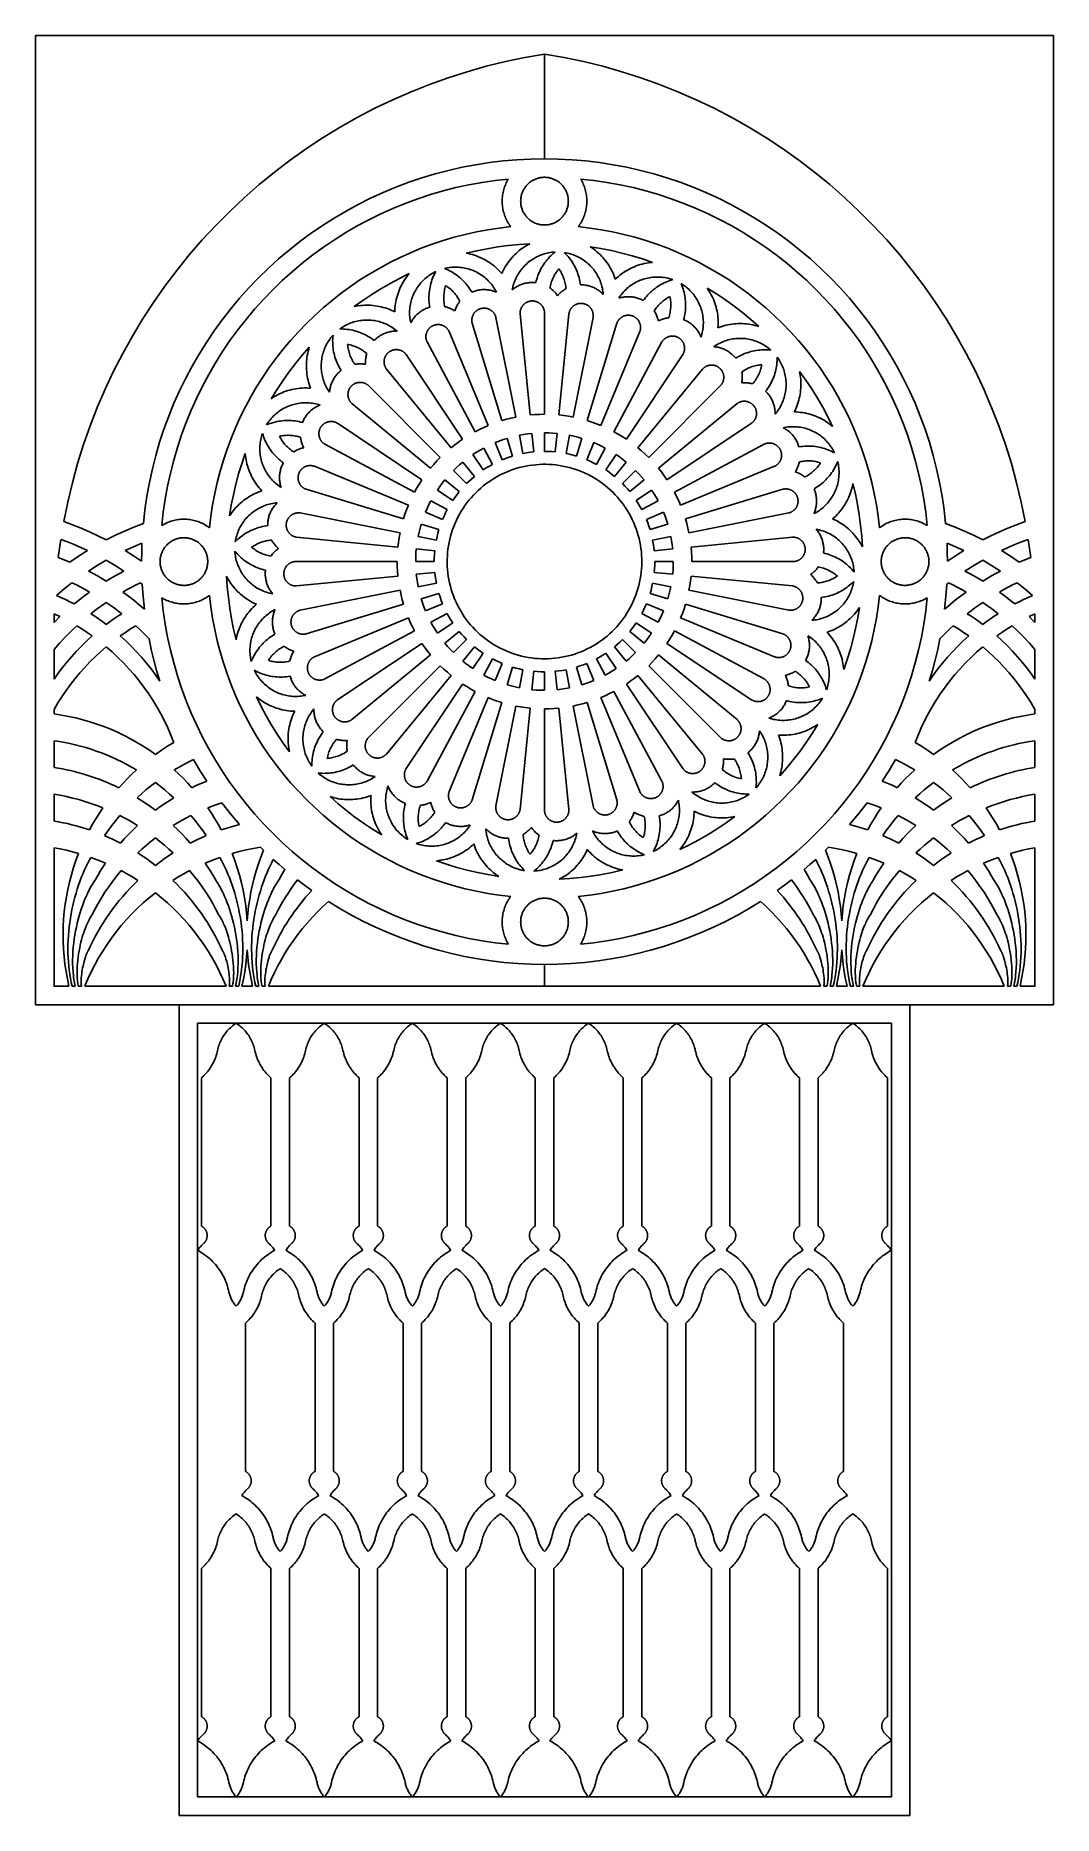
# Model space of a CAD drawing. Header units: millimetres. Extents: x 4241 to 4790, y 640 to 1600.
import ezdxf

# ---------------------------------------------------------------- set-up
doc = ezdxf.new("R2010")
doc.units = ezdxf.units.MM
doc.layers.add('Layer 05', color=12, linetype='Continuous', true_color=0xde0000)

msp = doc.modelspace()

# ---------------------------------------------------------------- linework, layer by layer
at = {"layer": 'Layer 05'}
for points in [[(4240.62, 1077.15), (4789.85, 1077.15), (4789.85, 1600.32), (4240.62, 1600.32)], [(4515.24, 1523.82), (4514.79, 1523.81), (4514.34, 1523.79), (4513.9, 1523.75), (4513.46, 1523.7), (4513.01, 1523.63), (4512.58, 1523.54), (4512.14, 1523.44), (4511.71, 1523.33), (4511.28, 1523.2), (4510.86, 1523.05), (4510.44, 1522.89), (4510.03, 1522.72), (4509.63, 1522.53), (4509.23, 1522.33), (4508.84, 1522.12), (4508.45, 1521.89), (4508.08, 1521.65), (4507.71, 1521.39), (4507.35, 1521.12), (4507.01, 1520.84), (4506.67, 1520.55), (4506.34, 1520.25), (4506.02, 1519.93), (4505.72, 1519.61), (4505.42, 1519.27), (4505.14, 1518.93), (4504.87, 1518.57), (4504.61, 1518.21), (4504.37, 1517.84), (4504.13, 1517.45), (4503.92, 1517.06), (4503.71, 1516.67), (4503.52, 1516.26), (4503.34, 1515.86), (4503.18, 1515.44), (4503.03, 1515.02), (4502.9, 1514.59), (4502.78, 1514.16), (4502.68, 1513.73), (4502.59, 1513.29), (4502.51, 1512.85), (4502.46, 1512.41), (4502.41, 1511.96), (4502.39, 1511.52), (4502.37, 1511.07), (4502.38, 1510.62), (4502.4, 1510.18), (4502.43, 1509.73), (4502.48, 1509.29), (4502.55, 1508.85), (4502.63, 1508.41), (4502.73, 1507.97), (4502.84, 1507.54), (4502.96, 1507.11), (4503.1, 1506.69), (4503.26, 1506.27), (4503.43, 1505.86), (4503.61, 1505.45), (4503.81, 1505.05), (4504.02, 1504.66), (4504.25, 1504.27), (4504.49, 1503.89), (4504.74, 1503.53), (4505, 1503.17), (4505.28, 1502.82), (4505.57, 1502.48), (4505.87, 1502.14), (4506.18, 1501.83), (4506.5, 1501.52), (4506.84, 1501.22), (4507.18, 1500.93), (4507.53, 1500.66), (4507.89, 1500.4), (4508.27, 1500.15), (4508.64, 1499.91), (4509.03, 1499.69), (4509.43, 1499.48), (4509.83, 1499.29), (4510.24, 1499.11), (4510.65, 1498.94), (4511.07, 1498.79), (4511.5, 1498.65), (4511.92, 1498.53), (4512.36, 1498.42), (4512.79, 1498.33), (4513.23, 1498.25), (4513.68, 1498.19), (4514.12, 1498.15), (4514.57, 1498.11), (4515.01, 1498.1), (4515.46, 1498.1), (4515.91, 1498.11), (4516.35, 1498.15), (4516.79, 1498.19), (4517.24, 1498.25), (4517.68, 1498.33), (4518.11, 1498.42), (4518.55, 1498.53), (4518.98, 1498.65), (4519.4, 1498.79), (4519.82, 1498.94), (4520.23, 1499.11), (4520.64, 1499.29), (4521.04, 1499.48), (4521.44, 1499.69), (4521.83, 1499.91), (4522.21, 1500.15), (4522.58, 1500.4), (4522.94, 1500.66), (4523.29, 1500.93), (4523.64, 1501.22), (4523.97, 1501.52), (4524.29, 1501.83), (4524.6, 1502.14), (4524.9, 1502.48), (4525.19, 1502.82), (4525.47, 1503.17), (4525.73, 1503.53), (4525.98, 1503.89), (4526.22, 1504.27), (4526.45, 1504.66), (4526.66, 1505.05), (4526.86, 1505.45), (4527.04, 1505.86), (4527.21, 1506.27), (4527.37, 1506.69), (4527.51, 1507.11), (4527.63, 1507.54), (4527.75, 1507.97), (4527.84, 1508.41), (4527.92, 1508.85), (4527.99, 1509.29), (4528.04, 1509.73), (4528.07, 1510.18), (4528.09, 1510.62), (4528.1, 1511.07), (4528.09, 1511.52), (4528.06, 1511.96), (4528.02, 1512.41), (4527.96, 1512.85), (4527.88, 1513.29), (4527.8, 1513.73), (4527.69, 1514.16), (4527.57, 1514.59), (4527.44, 1515.02), (4527.29, 1515.44), (4527.13, 1515.86), (4526.95, 1516.26), (4526.76, 1516.67), (4526.56, 1517.06), (4526.34, 1517.45), (4526.1, 1517.84), (4525.86, 1518.21), (4525.6, 1518.57), (4525.33, 1518.93), (4525.05, 1519.27), (4524.75, 1519.61), (4524.45, 1519.93), (4524.13, 1520.25), (4523.8, 1520.55), (4523.46, 1520.84), (4523.12, 1521.12), (4522.76, 1521.39), (4522.39, 1521.65), (4522.02, 1521.89), (4521.63, 1522.12), (4521.24, 1522.33), (4520.84, 1522.53), (4520.44, 1522.72), (4520.03, 1522.89), (4519.61, 1523.05), (4519.19, 1523.2), (4518.76, 1523.33), (4518.33, 1523.44), (4517.9, 1523.54), (4517.46, 1523.63), (4517.02, 1523.7), (4516.57, 1523.75), (4516.13, 1523.79), (4515.68, 1523.81)], [(4564.7, 1333.99), (4564.06, 1335.69), (4563.36, 1337.38), (4562.61, 1339.03), (4561.79, 1340.67), (4560.92, 1342.27), (4559.99, 1343.84), (4559.01, 1345.37), (4557.98, 1346.88), (4556.9, 1348.34), (4555.76, 1349.77), (4554.58, 1351.15), (4553.35, 1352.5), (4552.07, 1353.8), (4550.75, 1355.06), (4549.39, 1356.26), (4547.99, 1357.43), (4546.54, 1358.54), (4545.06, 1359.6), (4543.54, 1360.61), (4541.99, 1361.56), (4540.41, 1362.47), (4538.79, 1363.31), (4537.15, 1364.1), (4535.48, 1364.83), (4533.79, 1365.51), (4532.07, 1366.12), (4530.33, 1366.67), (4528.58, 1367.17), (4526.81, 1367.6), (4525.02, 1367.97), (4523.23, 1368.28), (4521.42, 1368.53), (4519.61, 1368.71), (4517.79, 1368.83), (4515.97, 1368.89), (4514.15, 1368.88), (4512.32, 1368.81), (4510.51, 1368.68), (4508.69, 1368.48), (4506.89, 1368.22), (4505.1, 1367.9), (4503.31, 1367.52), (4501.55, 1367.08), (4499.8, 1366.57), (4498.06, 1366), (4496.35, 1365.38), (4494.66, 1364.69), (4493, 1363.95), (4491.36, 1363.15), (4489.75, 1362.29), (4488.17, 1361.38), (4486.63, 1360.41), (4485.12, 1359.39), (4483.64, 1358.32), (4482.21, 1357.2), (4480.81, 1356.03), (4479.45, 1354.81), (4478.14, 1353.55), (4476.88, 1352.24), (4475.65, 1350.88), (4474.48, 1349.49), (4473.36, 1348.06), (4472.28, 1346.58), (4471.26, 1345.07), (4470.29, 1343.53), (4469.38, 1341.95), (4468.52, 1340.35), (4467.71, 1338.71), (4466.97, 1337.05), (4466.28, 1335.36), (4465.65, 1333.65), (4465.08, 1331.92), (4464.57, 1330.17), (4464.12, 1328.4), (4463.74, 1326.62), (4463.41, 1324.83), (4463.15, 1323.02), (4462.95, 1321.21), (4462.82, 1319.39), (4462.74, 1317.57), (4462.73, 1315.75), (4462.79, 1313.93), (4462.9, 1312.11), (4463.08, 1310.3), (4463.33, 1308.49), (4463.63, 1306.69), (4464, 1304.91), (4464.43, 1303.14), (4464.92, 1301.38), (4465.47, 1299.64), (4466.08, 1297.93), (4466.75, 1296.23), (4467.48, 1294.56), (4468.27, 1292.92), (4469.11, 1291.3), (4470.01, 1289.71), (4470.96, 1288.16), (4471.97, 1286.64), (4473.02, 1285.16), (4474.13, 1283.71), (4475.29, 1282.3), (4476.5, 1280.94), (4477.75, 1279.62), (4479.05, 1278.34), (4480.39, 1277.1), (4481.78, 1275.92), (4483.2, 1274.78), (4484.67, 1273.7), (4486.17, 1272.66), (4487.7, 1271.68), (4489.27, 1270.75), (4490.87, 1269.87), (4492.5, 1269.06), (4494.15, 1268.3), (4495.84, 1267.59), (4497.54, 1266.95), (4499.27, 1266.37), (4501.01, 1265.84), (4502.78, 1265.38), (4504.55, 1264.98), (4506.34, 1264.64), (4508.15, 1264.36), (4509.96, 1264.14), (4511.77, 1263.99), (4513.59, 1263.9), (4515.41, 1263.88), (4517.24, 1263.92), (4519.06, 1264.02), (4520.87, 1264.18), (4522.68, 1264.41), (4524.48, 1264.7), (4526.27, 1265.05), (4528.04, 1265.46), (4529.8, 1265.94), (4531.54, 1266.48), (4533.27, 1267.07), (4534.97, 1267.73), (4536.64, 1268.44), (4538.3, 1269.21), (4539.92, 1270.04), (4541.51, 1270.93), (4543.07, 1271.87), (4544.6, 1272.86), (4546.1, 1273.9), (4547.55, 1275), (4548.97, 1276.15), (4550.34, 1277.34), (4551.68, 1278.58), (4552.97, 1279.87), (4554.21, 1281.2), (4555.41, 1282.58), (4556.56, 1283.99), (4557.66, 1285.45), (4558.71, 1286.94), (4559.7, 1288.46), (4560.65, 1290.02), (4561.53, 1291.62), (4562.36, 1293.24), (4563.14, 1294.89), (4563.86, 1296.56), (4564.52, 1298.26), (4565.11, 1299.98), (4565.65, 1301.72), (4566.13, 1303.48), (4566.55, 1305.26), (4566.9, 1307.04), (4567.2, 1308.84), (4567.43, 1310.65), (4567.6, 1312.47), (4567.7, 1314.29), (4567.74, 1316.11), (4567.72, 1317.93), (4567.63, 1319.75), (4567.49, 1321.57), (4567.27, 1323.38), (4567, 1325.18), (4566.66, 1326.97), (4566.27, 1328.75), (4565.81, 1330.51), (4565.28, 1332.26)], [(4307.8, 1316.38), (4307.81, 1315.94), (4307.83, 1315.49), (4307.87, 1315.05), (4307.92, 1314.6), (4307.99, 1314.16), (4308.08, 1313.73), (4308.18, 1313.29), (4308.29, 1312.86), (4308.42, 1312.43), (4308.57, 1312.01), (4308.73, 1311.59), (4308.9, 1311.18), (4309.09, 1310.78), (4309.29, 1310.38), (4309.5, 1309.99), (4309.73, 1309.6), (4309.98, 1309.23), (4310.23, 1308.86), (4310.5, 1308.5), (4310.78, 1308.16), (4311.07, 1307.82), (4311.37, 1307.49), (4311.69, 1307.17), (4312.01, 1306.87), (4312.35, 1306.57), (4312.69, 1306.29), (4313.05, 1306.02), (4313.41, 1305.76), (4313.79, 1305.52), (4314.17, 1305.28), (4314.56, 1305.07), (4314.95, 1304.86), (4315.36, 1304.67), (4315.77, 1304.49), (4316.18, 1304.33), (4316.6, 1304.18), (4317.03, 1304.05), (4317.46, 1303.93), (4317.89, 1303.82), (4318.33, 1303.74), (4318.77, 1303.66), (4319.21, 1303.61), (4319.66, 1303.56), (4320.1, 1303.54), (4320.55, 1303.52), (4321, 1303.53), (4321.44, 1303.55), (4321.89, 1303.58), (4322.33, 1303.63), (4322.77, 1303.7), (4323.21, 1303.78), (4323.65, 1303.87), (4324.08, 1303.99), (4324.51, 1304.11), (4324.93, 1304.25), (4325.35, 1304.41), (4325.76, 1304.58), (4326.17, 1304.76), (4326.57, 1304.96), (4326.96, 1305.17), (4327.35, 1305.4), (4327.73, 1305.64), (4328.09, 1305.89), (4328.45, 1306.15), (4328.8, 1306.43), (4329.15, 1306.72), (4329.48, 1307.02), (4329.8, 1307.33), (4330.1, 1307.65), (4330.4, 1307.99), (4330.69, 1308.33), (4330.96, 1308.68), (4331.22, 1309.04), (4331.47, 1309.41), (4331.71, 1309.79), (4331.93, 1310.18), (4332.14, 1310.58), (4332.33, 1310.98), (4332.51, 1311.39), (4332.68, 1311.8), (4332.83, 1312.22), (4332.97, 1312.64), (4333.09, 1313.07), (4333.2, 1313.51), (4333.29, 1313.94), (4333.37, 1314.38), (4333.43, 1314.83), (4333.47, 1315.27), (4333.51, 1315.72), (4333.52, 1316.16), (4333.52, 1316.61), (4333.51, 1317.05), (4333.47, 1317.5), (4333.43, 1317.94), (4333.37, 1318.39), (4333.29, 1318.83), (4333.2, 1319.26), (4333.09, 1319.7), (4332.97, 1320.13), (4332.83, 1320.55), (4332.68, 1320.97), (4332.51, 1321.38), (4332.33, 1321.79), (4332.14, 1322.19), (4331.93, 1322.59), (4331.71, 1322.98), (4331.47, 1323.36), (4331.22, 1323.73), (4330.96, 1324.09), (4330.69, 1324.44), (4330.4, 1324.78), (4330.1, 1325.12), (4329.8, 1325.44), (4329.48, 1325.75), (4329.15, 1326.05), (4328.8, 1326.34), (4328.45, 1326.62), (4328.09, 1326.88), (4327.73, 1327.13), (4327.35, 1327.37), (4326.96, 1327.6), (4326.57, 1327.81), (4326.17, 1328.01), (4325.76, 1328.19), (4325.35, 1328.36), (4324.93, 1328.52), (4324.51, 1328.66), (4324.08, 1328.78), (4323.65, 1328.9), (4323.21, 1328.99), (4322.77, 1329.07), (4322.33, 1329.14), (4321.89, 1329.19), (4321.44, 1329.22), (4321, 1329.24), (4320.55, 1329.25), (4320.1, 1329.23), (4319.66, 1329.21), (4319.21, 1329.16), (4318.77, 1329.11), (4318.33, 1329.03), (4317.89, 1328.94), (4317.46, 1328.84), (4317.03, 1328.72), (4316.6, 1328.59), (4316.18, 1328.44), (4315.77, 1328.28), (4315.36, 1328.1), (4314.95, 1327.91), (4314.56, 1327.7), (4314.17, 1327.49), (4313.79, 1327.25), (4313.41, 1327.01), (4313.05, 1326.75), (4312.69, 1326.48), (4312.35, 1326.2), (4312.01, 1325.9), (4311.69, 1325.6), (4311.37, 1325.28), (4311.07, 1324.95), (4310.78, 1324.61), (4310.5, 1324.27), (4310.23, 1323.91), (4309.98, 1323.54), (4309.73, 1323.17), (4309.5, 1322.78), (4309.29, 1322.39), (4309.09, 1321.99), (4308.9, 1321.59), (4308.73, 1321.18), (4308.57, 1320.76), (4308.42, 1320.34), (4308.29, 1319.91), (4308.18, 1319.48), (4308.08, 1319.04), (4307.99, 1318.61), (4307.92, 1318.17), (4307.87, 1317.72), (4307.83, 1317.28), (4307.81, 1316.83)], [(4722.67, 1316.38), (4722.66, 1316.83), (4722.64, 1317.28), (4722.6, 1317.72), (4722.55, 1318.17), (4722.48, 1318.61), (4722.39, 1319.04), (4722.29, 1319.48), (4722.18, 1319.91), (4722.05, 1320.34), (4721.9, 1320.76), (4721.74, 1321.18), (4721.57, 1321.59), (4721.38, 1321.99), (4721.18, 1322.39), (4720.97, 1322.78), (4720.74, 1323.17), (4720.5, 1323.54), (4720.24, 1323.91), (4719.97, 1324.27), (4719.69, 1324.61), (4719.4, 1324.95), (4719.1, 1325.28), (4718.79, 1325.6), (4718.46, 1325.9), (4718.12, 1326.2), (4717.78, 1326.48), (4717.42, 1326.75), (4717.06, 1327.01), (4716.69, 1327.25), (4716.3, 1327.49), (4715.92, 1327.7), (4715.52, 1327.91), (4715.12, 1328.1), (4714.71, 1328.28), (4714.29, 1328.44), (4713.87, 1328.59), (4713.44, 1328.72), (4713.01, 1328.84), (4712.58, 1328.94), (4712.14, 1329.03), (4711.7, 1329.11), (4711.26, 1329.16), (4710.81, 1329.21), (4710.37, 1329.23), (4709.92, 1329.25), (4709.47, 1329.24), (4709.03, 1329.22), (4708.58, 1329.19), (4708.14, 1329.14), (4707.7, 1329.07), (4707.26, 1328.99), (4706.82, 1328.9), (4706.39, 1328.78), (4705.96, 1328.66), (4705.54, 1328.52), (4705.12, 1328.36), (4704.71, 1328.19), (4704.3, 1328.01), (4703.9, 1327.81), (4703.51, 1327.6), (4703.12, 1327.37), (4702.75, 1327.13), (4702.38, 1326.88), (4702.02, 1326.62), (4701.67, 1326.34), (4701.33, 1326.05), (4701, 1325.75), (4700.68, 1325.44), (4700.37, 1325.12), (4700.07, 1324.78), (4699.78, 1324.44), (4699.51, 1324.09), (4699.25, 1323.73), (4699, 1323.36), (4698.77, 1322.98), (4698.54, 1322.59), (4698.33, 1322.19), (4698.14, 1321.79), (4697.96, 1321.38), (4697.79, 1320.97), (4697.64, 1320.55), (4697.5, 1320.13), (4697.38, 1319.7), (4697.27, 1319.26), (4697.18, 1318.83), (4697.1, 1318.39), (4697.04, 1317.94), (4697, 1317.5), (4696.97, 1317.05), (4696.95, 1316.61), (4696.95, 1316.16), (4696.97, 1315.72), (4697, 1315.27), (4697.04, 1314.83), (4697.1, 1314.38), (4697.18, 1313.94), (4697.27, 1313.51), (4697.38, 1313.07), (4697.5, 1312.64), (4697.64, 1312.22), (4697.79, 1311.8), (4697.96, 1311.39), (4698.14, 1310.98), (4698.33, 1310.58), (4698.54, 1310.18), (4698.77, 1309.79), (4699, 1309.41), (4699.25, 1309.04), (4699.51, 1308.68), (4699.78, 1308.33), (4700.07, 1307.99), (4700.37, 1307.65), (4700.68, 1307.33), (4701, 1307.02), (4701.33, 1306.72), (4701.67, 1306.43), (4702.02, 1306.15), (4702.38, 1305.89), (4702.75, 1305.64), (4703.12, 1305.4), (4703.51, 1305.17), (4703.9, 1304.96), (4704.3, 1304.76), (4704.71, 1304.58), (4705.12, 1304.41), (4705.54, 1304.25), (4705.96, 1304.11), (4706.39, 1303.99), (4706.82, 1303.87), (4707.26, 1303.78), (4707.7, 1303.7), (4708.14, 1303.63), (4708.58, 1303.58), (4709.03, 1303.55), (4709.47, 1303.53), (4709.92, 1303.52), (4710.37, 1303.54), (4710.81, 1303.56), (4711.26, 1303.61), (4711.7, 1303.66), (4712.14, 1303.74), (4712.58, 1303.82), (4713.01, 1303.93), (4713.44, 1304.05), (4713.87, 1304.18), (4714.29, 1304.33), (4714.71, 1304.49), (4715.12, 1304.67), (4715.52, 1304.86), (4715.92, 1305.07), (4716.3, 1305.28), (4716.69, 1305.52), (4717.06, 1305.76), (4717.42, 1306.02), (4717.78, 1306.29), (4718.12, 1306.57), (4718.46, 1306.87), (4718.79, 1307.17), (4719.1, 1307.49), (4719.4, 1307.82), (4719.69, 1308.16), (4719.97, 1308.5), (4720.24, 1308.86), (4720.5, 1309.23), (4720.74, 1309.6), (4720.97, 1309.99), (4721.18, 1310.38), (4721.38, 1310.78), (4721.57, 1311.18), (4721.74, 1311.59), (4721.9, 1312.01), (4722.05, 1312.43), (4722.18, 1312.86), (4722.29, 1313.29), (4722.39, 1313.73), (4722.48, 1314.16), (4722.55, 1314.6), (4722.6, 1315.05), (4722.64, 1315.49), (4722.66, 1315.94)], [(4515.24, 1108.95), (4515.68, 1108.96), (4516.13, 1108.98), (4516.57, 1109.02), (4517.02, 1109.07), (4517.46, 1109.14), (4517.9, 1109.23), (4518.33, 1109.33), (4518.76, 1109.44), (4519.19, 1109.57), (4519.61, 1109.72), (4520.03, 1109.88), (4520.44, 1110.05), (4520.84, 1110.24), (4521.24, 1110.44), (4521.63, 1110.65), (4522.02, 1110.88), (4522.39, 1111.12), (4522.76, 1111.38), (4523.12, 1111.65), (4523.46, 1111.93), (4523.8, 1112.22), (4524.13, 1112.52), (4524.45, 1112.84), (4524.75, 1113.16), (4525.05, 1113.5), (4525.33, 1113.84), (4525.6, 1114.2), (4525.86, 1114.56), (4526.1, 1114.93), (4526.34, 1115.32), (4526.56, 1115.7), (4526.76, 1116.1), (4526.95, 1116.5), (4527.13, 1116.91), (4527.29, 1117.33), (4527.44, 1117.75), (4527.57, 1118.18), (4527.69, 1118.61), (4527.8, 1119.04), (4527.88, 1119.48), (4527.96, 1119.92), (4528.02, 1120.36), (4528.06, 1120.81), (4528.09, 1121.25), (4528.1, 1121.7), (4528.09, 1122.15), (4528.07, 1122.59), (4528.04, 1123.04), (4527.99, 1123.48), (4527.92, 1123.92), (4527.84, 1124.36), (4527.75, 1124.8), (4527.63, 1125.23), (4527.51, 1125.66), (4527.37, 1126.08), (4527.21, 1126.5), (4527.04, 1126.91), (4526.86, 1127.32), (4526.66, 1127.72), (4526.45, 1128.11), (4526.22, 1128.5), (4525.98, 1128.87), (4525.73, 1129.24), (4525.47, 1129.6), (4525.19, 1129.95), (4524.9, 1130.29), (4524.6, 1130.63), (4524.29, 1130.94), (4523.97, 1131.25), (4523.64, 1131.55), (4523.29, 1131.84), (4522.94, 1132.11), (4522.58, 1132.37), (4522.21, 1132.62), (4521.83, 1132.86), (4521.44, 1133.08), (4521.04, 1133.29), (4520.64, 1133.48), (4520.23, 1133.66), (4519.82, 1133.83), (4519.4, 1133.98), (4518.98, 1134.12), (4518.55, 1134.24), (4518.11, 1134.35), (4517.68, 1134.44), (4517.24, 1134.52), (4516.79, 1134.58), (4516.35, 1134.62), (4515.91, 1134.66), (4515.46, 1134.67), (4515.01, 1134.67), (4514.57, 1134.66), (4514.12, 1134.62), (4513.68, 1134.58), (4513.23, 1134.52), (4512.79, 1134.44), (4512.36, 1134.35), (4511.92, 1134.24), (4511.5, 1134.12), (4511.07, 1133.98), (4510.65, 1133.83), (4510.24, 1133.66), (4509.83, 1133.48), (4509.43, 1133.29), (4509.03, 1133.08), (4508.64, 1132.86), (4508.27, 1132.62), (4507.89, 1132.37), (4507.53, 1132.11), (4507.18, 1131.84), (4506.84, 1131.55), (4506.5, 1131.25), (4506.18, 1130.94), (4505.87, 1130.63), (4505.57, 1130.29), (4505.28, 1129.95), (4505, 1129.6), (4504.74, 1129.24), (4504.49, 1128.87), (4504.25, 1128.5), (4504.02, 1128.11), (4503.81, 1127.72), (4503.61, 1127.32), (4503.43, 1126.91), (4503.26, 1126.5), (4503.1, 1126.08), (4502.96, 1125.66), (4502.84, 1125.23), (4502.73, 1124.8), (4502.63, 1124.36), (4502.55, 1123.92), (4502.48, 1123.48), (4502.43, 1123.04), (4502.4, 1122.59), (4502.38, 1122.15), (4502.37, 1121.7), (4502.39, 1121.25), (4502.41, 1120.81), (4502.46, 1120.36), (4502.51, 1119.92), (4502.59, 1119.48), (4502.68, 1119.04), (4502.78, 1118.61), (4502.9, 1118.18), (4503.03, 1117.75), (4503.18, 1117.33), (4503.34, 1116.91), (4503.52, 1116.5), (4503.71, 1116.1), (4503.92, 1115.7), (4504.13, 1115.32), (4504.37, 1114.93), (4504.61, 1114.56), (4504.87, 1114.2), (4505.14, 1113.84), (4505.42, 1113.5), (4505.72, 1113.16), (4506.02, 1112.84), (4506.34, 1112.52), (4506.67, 1112.22), (4507.01, 1111.93), (4507.35, 1111.65), (4507.71, 1111.38), (4508.08, 1111.12), (4508.45, 1110.88), (4508.84, 1110.65), (4509.23, 1110.44), (4509.63, 1110.24), (4510.03, 1110.05), (4510.44, 1109.88), (4510.86, 1109.72), (4511.28, 1109.57), (4511.71, 1109.44), (4512.14, 1109.33), (4512.58, 1109.23), (4513.01, 1109.14), (4513.46, 1109.07), (4513.9, 1109.02), (4514.34, 1108.98), (4514.79, 1108.96)], [(4318.05, 639.54), (4712.42, 639.54), (4712.42, 1077.15), (4318.05, 1077.15)], [(4328.05, 649.54), (4702.42, 649.54), (4702.42, 1067.15), (4328.05, 1067.15)]]:
    msp.add_lwpolyline(points, close=True, dxfattribs=at)
for points in [[(4515.24, 1590.32), (4504.68, 1588.48), (4494.19, 1586.28), (4483.78, 1583.73), (4473.47, 1580.82), (4463.26, 1577.55), (4453.17, 1573.94), (4443.21, 1569.99), (4433.39, 1565.7), (4423.72, 1561.07), (4414.22, 1556.12), (4404.89, 1550.84), (4395.75, 1545.25), (4386.8, 1539.35), (4378.06, 1533.15), (4369.54, 1526.64), (4361.25, 1519.86), (4353.19, 1512.79), (4345.39, 1505.45), (4337.83, 1497.85), (4330.54, 1489.99), (4323.53, 1481.89), (4316.79, 1473.55), (4310.35, 1464.99), (4304.2, 1456.21), (4298.36, 1447.23), (4292.83, 1438.05), (4287.61, 1428.69), (4282.72, 1419.15), (4278.16, 1409.45), (4273.93, 1399.6), (4270.04, 1389.62), (4266.5, 1379.5), (4263.31, 1369.27), (4260.46, 1358.94), (4257.97, 1348.52), (4255.84, 1338.01)], [(4515.24, 1533.82), (4515.24, 1590.32)], [(4515.24, 1533.82), (4515.24, 1590.32)], [(4515.24, 1590.32), (4525.79, 1588.48), (4536.28, 1586.28), (4546.69, 1583.73), (4557, 1580.82), (4567.21, 1577.55), (4577.3, 1573.94), (4587.26, 1569.99), (4597.08, 1565.7), (4606.75, 1561.07), (4616.25, 1556.12), (4625.58, 1550.84), (4634.72, 1545.25), (4643.67, 1539.35), (4652.41, 1533.15), (4660.93, 1526.64), (4669.22, 1519.86), (4677.28, 1512.79), (4685.09, 1505.45), (4692.64, 1497.85), (4699.93, 1489.99), (4706.94, 1481.89), (4713.68, 1473.55), (4720.12, 1464.99), (4726.27, 1456.21), (4732.11, 1447.23), (4737.64, 1438.05), (4742.86, 1428.69), (4747.75, 1419.15), (4752.31, 1409.45), (4756.54, 1399.6), (4760.43, 1389.62), (4763.97, 1379.5), (4767.17, 1369.27), (4770.01, 1358.94), (4772.5, 1348.52), (4774.63, 1338.01)], [(4298.78, 1336.98), (4299.61, 1344.4), (4300.7, 1351.78), (4302.04, 1359.12), (4303.63, 1366.41), (4305.47, 1373.64), (4307.56, 1380.81), (4309.9, 1387.9), (4312.47, 1394.9), (4315.29, 1401.81), (4318.34, 1408.63), (4321.62, 1415.33), (4325.13, 1421.91), (4328.86, 1428.38), (4332.81, 1434.71), (4336.98, 1440.9), (4341.36, 1446.94), (4345.94, 1452.83), (4350.72, 1458.56), (4355.7, 1464.12), (4360.86, 1469.51), (4366.21, 1474.72), (4371.73, 1479.74), (4377.42, 1484.57), (4383.27, 1489.2), (4389.28, 1493.62), (4395.44, 1497.84), (4401.74, 1501.85), (4408.17, 1505.63), (4414.72, 1509.2), (4421.4, 1512.53), (4428.19, 1515.64), (4435.08, 1518.51), (4442.06, 1521.14), (4449.13, 1523.53), (4456.28, 1525.67), (4463.49, 1527.57), (4470.77, 1529.23), (4478.1, 1530.63), (4485.48, 1531.77), (4492.89, 1532.67), (4500.32, 1533.31), (4507.77, 1533.69), (4515.24, 1533.82)], [(4731.69, 1336.98), (4730.86, 1344.4), (4729.77, 1351.78), (4728.43, 1359.12), (4726.84, 1366.41), (4725, 1373.64), (4722.91, 1380.81), (4720.57, 1387.9), (4718, 1394.9), (4715.19, 1401.81), (4712.14, 1408.63), (4708.85, 1415.33), (4705.35, 1421.91), (4701.61, 1428.38), (4697.66, 1434.71), (4693.49, 1440.9), (4689.11, 1446.94), (4684.53, 1452.83), (4679.75, 1458.56), (4674.77, 1464.12), (4669.61, 1469.51), (4664.26, 1474.72), (4658.74, 1479.74), (4653.05, 1484.57), (4647.2, 1489.2), (4641.19, 1493.62), (4635.03, 1497.84), (4628.74, 1501.85), (4622.3, 1505.63), (4615.75, 1509.2), (4609.07, 1512.53), (4602.28, 1515.64), (4595.39, 1518.51), (4588.41, 1521.14), (4581.34, 1523.53), (4574.19, 1525.67), (4566.98, 1527.57), (4559.7, 1529.23), (4552.37, 1530.63), (4545, 1531.77), (4537.59, 1532.67), (4530.15, 1533.31), (4522.7, 1533.69), (4515.24, 1533.82)], [(4308.72, 1335.88), (4309.52, 1343), (4310.56, 1350.1), (4311.85, 1357.15), (4313.38, 1364.15), (4315.15, 1371.1), (4317.16, 1377.98), (4319.4, 1384.79), (4321.88, 1391.52), (4324.6, 1398.15), (4327.54, 1404.69), (4330.7, 1411.13), (4334.08, 1417.45), (4337.69, 1423.65), (4341.5, 1429.72), (4345.52, 1435.66), (4349.74, 1441.45), (4354.16, 1447.09), (4358.78, 1452.58), (4363.58, 1457.91), (4368.56, 1463.06), (4373.71, 1468.05), (4379.04, 1472.85), (4384.53, 1477.46), (4390.17, 1481.88), (4395.96, 1486.1), (4401.9, 1490.12), (4407.97, 1493.94), (4414.17, 1497.54), (4420.49, 1500.92), (4426.93, 1504.08), (4433.47, 1507.02), (4440.1, 1509.74), (4446.83, 1512.22), (4453.64, 1514.46), (4460.52, 1516.47), (4467.47, 1518.25), (4474.47, 1519.78), (4481.52, 1521.06), (4488.62, 1522.11), (4495.74, 1522.9)], [(4495.74, 1522.9), (4495.35, 1522.23), (4494.97, 1521.54), (4494.62, 1520.84), (4494.3, 1520.13), (4493.99, 1519.41), (4493.72, 1518.68), (4493.47, 1517.94), (4493.24, 1517.19), (4493.04, 1516.44), (4492.87, 1515.68), (4492.72, 1514.91), (4492.6, 1514.14), (4492.5, 1513.36), (4492.43, 1512.58), (4492.39, 1511.8), (4492.37, 1511.02), (4492.39, 1510.24), (4492.42, 1509.46), (4492.49, 1508.68), (4492.58, 1507.9), (4492.7, 1507.13), (4492.84, 1506.36), (4493.01, 1505.6), (4493.21, 1504.84), (4493.43, 1504.09), (4493.68, 1503.35), (4493.95, 1502.62), (4494.25, 1501.9), (4494.57, 1501.18), (4494.92, 1500.48), (4495.29, 1499.8), (4495.68, 1499.12), (4496.09, 1498.46), (4496.53, 1497.81), (4496.99, 1497.18)], [(4533.48, 1497.18), (4533.94, 1497.81), (4534.38, 1498.46), (4534.79, 1499.12), (4535.19, 1499.8), (4535.56, 1500.48), (4535.9, 1501.18), (4536.22, 1501.9), (4536.52, 1502.62), (4536.79, 1503.35), (4537.04, 1504.09), (4537.26, 1504.84), (4537.46, 1505.6), (4537.63, 1506.36), (4537.77, 1507.13), (4537.89, 1507.9), (4537.98, 1508.68), (4538.05, 1509.46), (4538.09, 1510.24), (4538.1, 1511.02), (4538.08, 1511.8), (4538.04, 1512.58), (4537.97, 1513.36), (4537.88, 1514.14), (4537.75, 1514.91), (4537.61, 1515.68), (4537.43, 1516.44), (4537.23, 1517.19), (4537, 1517.94), (4536.75, 1518.68), (4536.48, 1519.41), (4536.18, 1520.13), (4535.85, 1520.84), (4535.5, 1521.54), (4535.13, 1522.23), (4534.73, 1522.9)], [(4534.73, 1522.9), (4541.85, 1522.11), (4548.95, 1521.06), (4556, 1519.78), (4563, 1518.25), (4569.95, 1516.47), (4576.83, 1514.46), (4583.64, 1512.22), (4590.37, 1509.74), (4597.01, 1507.02), (4603.54, 1504.08), (4609.98, 1500.92), (4616.3, 1497.54), (4622.5, 1493.94), (4628.57, 1490.12), (4634.51, 1486.1), (4640.3, 1481.88), (4645.94, 1477.46), (4651.43, 1472.85), (4656.76, 1468.05), (4661.91, 1463.06), (4666.9, 1457.91), (4671.7, 1452.58), (4676.31, 1447.09), (4680.73, 1441.45), (4684.95, 1435.66), (4688.97, 1429.72), (4692.79, 1423.65), (4696.39, 1417.45), (4699.77, 1411.13), (4702.93, 1404.69), (4705.87, 1398.15), (4708.59, 1391.52), (4711.07, 1384.79), (4713.31, 1377.98), (4715.32, 1371.1), (4717.1, 1364.15), (4718.63, 1357.15), (4719.91, 1350.1), (4720.96, 1343), (4721.75, 1335.88)], [(4496.99, 1497.18), (4490.81, 1496.45), (4484.66, 1495.51), (4478.55, 1494.36), (4472.48, 1493), (4466.46, 1491.43), (4460.49, 1489.66), (4454.59, 1487.68), (4448.76, 1485.5), (4443.01, 1483.13), (4437.35, 1480.56), (4431.77, 1477.8), (4426.3, 1474.84), (4420.92, 1471.71), (4415.66, 1468.39), (4410.52, 1464.89), (4405.49, 1461.22), (4400.6, 1457.37), (4395.84, 1453.37), (4391.22, 1449.2), (4386.75, 1444.88), (4382.42, 1440.4), (4378.25, 1435.78), (4374.25, 1431.02), (4370.4, 1426.13), (4366.73, 1421.11), (4363.23, 1415.96), (4359.91, 1410.7), (4356.78, 1405.32), (4353.83, 1399.85), (4351.06, 1394.27), (4348.49, 1388.61), (4346.12, 1382.86), (4343.94, 1377.03), (4341.97, 1371.13), (4340.19, 1365.16), (4338.63, 1359.14), (4337.26, 1353.07), (4336.11, 1346.96), (4335.17, 1340.81), (4334.44, 1334.63)], [(4696.03, 1334.63), (4695.3, 1340.81), (4694.36, 1346.96), (4693.21, 1353.07), (4691.85, 1359.14), (4690.28, 1365.16), (4688.51, 1371.13), (4686.53, 1377.03), (4684.35, 1382.86), (4681.98, 1388.61), (4679.41, 1394.27), (4676.65, 1399.85), (4673.69, 1405.32), (4670.56, 1410.7), (4667.24, 1415.96), (4663.74, 1421.11), (4660.07, 1426.13), (4656.22, 1431.02), (4652.22, 1435.78), (4648.05, 1440.4), (4643.73, 1444.88), (4639.25, 1449.2), (4634.63, 1453.37), (4629.87, 1457.37), (4624.98, 1461.22), (4619.96, 1464.89), (4614.81, 1468.39), (4609.55, 1471.71), (4604.18, 1474.84), (4598.7, 1477.8), (4593.12, 1480.56), (4587.46, 1483.13), (4581.71, 1485.5), (4575.88, 1487.68), (4569.98, 1489.66), (4564.01, 1491.43), (4557.99, 1493), (4551.92, 1494.36), (4545.81, 1495.51), (4539.66, 1496.45), (4533.48, 1497.18)], [(4507.29, 1487.91), (4501.52, 1487.55), (4495.77, 1486.99), (4490.04, 1486.24), (4484.34, 1485.29), (4478.67, 1484.16), (4473.05, 1482.83)], [(4473.05, 1482.83), (4474.15, 1482.62), (4475.25, 1482.36), (4476.33, 1482.07), (4477.41, 1481.73), (4478.47, 1481.37), (4479.52, 1480.96), (4480.55, 1480.52), (4481.57, 1480.05), (4482.58, 1479.54), (4483.56, 1479), (4484.53, 1478.42), (4485.47, 1477.81), (4486.4, 1477.17), (4487.3, 1476.5), (4488.18, 1475.79), (4489.03, 1475.06), (4489.86, 1474.3), (4490.66, 1473.51), (4491.43, 1472.69), (4492.18, 1471.85)], [(4492.18, 1471.85), (4492.64, 1472.87), (4493.15, 1473.88), (4493.68, 1474.86), (4494.25, 1475.83), (4494.86, 1476.78), (4495.49, 1477.71), (4496.16, 1478.62), (4496.86, 1479.5), (4497.58, 1480.36), (4498.34, 1481.19), (4499.13, 1482), (4499.94, 1482.77), (4500.78, 1483.52), (4501.64, 1484.25), (4502.53, 1484.94), (4503.44, 1485.6), (4504.37, 1486.22), (4505.32, 1486.82), (4506.3, 1487.38), (4507.29, 1487.91)], [(4497.81, 1463.04), (4497.97, 1463.88), (4498.17, 1464.71), (4498.39, 1465.53), (4498.64, 1466.35), (4498.91, 1467.16), (4499.22, 1467.96), (4499.55, 1468.74), (4499.91, 1469.52), (4500.29, 1470.28), (4500.7, 1471.03), (4501.14, 1471.76), (4501.6, 1472.48), (4502.09, 1473.18), (4502.6, 1473.87), (4503.13, 1474.54), (4503.69, 1475.18), (4504.27, 1475.81), (4504.87, 1476.42), (4505.49, 1477.01), (4506.13, 1477.57), (4506.79, 1478.12), (4507.46, 1478.64), (4508.16, 1479.13), (4508.87, 1479.61), (4509.6, 1480.05), (4510.34, 1480.48), (4511.1, 1480.87), (4511.87, 1481.24), (4512.65, 1481.59), (4513.44, 1481.9), (4514.24, 1482.19), (4515.06, 1482.45), (4515.88, 1482.69), (4516.71, 1482.89), (4517.54, 1483.07), (4518.39, 1483.21), (4519.23, 1483.33), (4520.08, 1483.42), (4520.93, 1483.48)], [(4520.93, 1483.48), (4520.17, 1482.85), (4519.42, 1482.19), (4518.7, 1481.51), (4518, 1480.8), (4517.32, 1480.07), (4516.67, 1479.32), (4516.05, 1478.55), (4515.45, 1477.75), (4514.88, 1476.94), (4514.34, 1476.1), (4513.82, 1475.25), (4513.34, 1474.38), (4512.88, 1473.5), (4512.46, 1472.6), (4512.07, 1471.69), (4511.7, 1470.76), (4511.37, 1469.83), (4511.07, 1468.88), (4510.81, 1467.92), (4510.57, 1466.95)], [(4534.63, 1465.77), (4534.5, 1466.76), (4534.32, 1467.73), (4534.12, 1468.71), (4533.88, 1469.67), (4533.61, 1470.63), (4533.31, 1471.58), (4532.98, 1472.51), (4532.61, 1473.44), (4532.21, 1474.35), (4531.79, 1475.25), (4531.33, 1476.13), (4530.84, 1477), (4530.32, 1477.85), (4529.78, 1478.68), (4529.2, 1479.49), (4528.6, 1480.28), (4527.98, 1481.05), (4527.32, 1481.8), (4526.65, 1482.53), (4525.94, 1483.23)], [(4525.94, 1483.23), (4526.79, 1483.09), (4527.62, 1482.92), (4528.45, 1482.72), (4529.28, 1482.49), (4530.09, 1482.23), (4530.9, 1481.95), (4531.69, 1481.64), (4532.47, 1481.3), (4533.25, 1480.93), (4534, 1480.54), (4534.75, 1480.12), (4535.48, 1479.68), (4536.19, 1479.21), (4536.89, 1478.71), (4537.57, 1478.2), (4538.23, 1477.66), (4538.87, 1477.09), (4539.5, 1476.51), (4540.1, 1475.9), (4540.68, 1475.28), (4541.24, 1474.63), (4541.78, 1473.97), (4542.29, 1473.29), (4542.78, 1472.59), (4543.25, 1471.87), (4543.69, 1471.14), (4544.1, 1470.39), (4544.49, 1469.63), (4544.85, 1468.86), (4545.19, 1468.07), (4545.5, 1467.28), (4545.78, 1466.47), (4546.03, 1465.66), (4546.26, 1464.83), (4546.45, 1464), (4546.62, 1463.16), (4546.76, 1462.32), (4546.87, 1461.47), (4546.95, 1460.62)], [(4539.96, 1486.31), (4540.89, 1485.68), (4541.81, 1485.03), (4542.7, 1484.34), (4543.56, 1483.63), (4544.4, 1482.88), (4545.22, 1482.1), (4546.01, 1481.3), (4546.77, 1480.47), (4547.5, 1479.62), (4548.2, 1478.74), (4548.87, 1477.84), (4549.51, 1476.91), (4550.12, 1475.97), (4550.7, 1475), (4551.24, 1474.01), (4551.75, 1473.01), (4552.22, 1471.99), (4552.66, 1470.95), (4553.06, 1469.9), (4553.42, 1468.84)], [(4573.54, 1477.9), (4568.07, 1479.77), (4562.54, 1481.45), (4556.96, 1482.95), (4551.33, 1484.26), (4545.66, 1485.38), (4539.96, 1486.31)], [(4442.25, 1471.82), (4437.06, 1469.27), (4431.96, 1466.55), (4426.96, 1463.67), (4422.05, 1460.61), (4417.25, 1457.4), (4412.56, 1454.02)], [(4434.44, 1451.19), (4434.48, 1452.31), (4434.56, 1453.43), (4434.68, 1454.55), (4434.83, 1455.67), (4435.03, 1456.77), (4435.26, 1457.88), (4435.53, 1458.97), (4435.84, 1460.05), (4436.18, 1461.12), (4436.56, 1462.18), (4436.98, 1463.22), (4437.43, 1464.25), (4437.92, 1465.27), (4438.44, 1466.26), (4438.99, 1467.24), (4439.58, 1468.2), (4440.2, 1469.14), (4440.86, 1470.05), (4441.54, 1470.95), (4442.25, 1471.82)], [(4443.02, 1445.21), (4442.85, 1446.04), (4442.7, 1446.89), (4442.59, 1447.73), (4442.51, 1448.58), (4442.46, 1449.43), (4442.43, 1450.29), (4442.44, 1451.14), (4442.47, 1452), (4442.54, 1452.85), (4442.63, 1453.7), (4442.75, 1454.54), (4442.91, 1455.38), (4443.09, 1456.22), (4443.3, 1457.05), (4443.53, 1457.87), (4443.8, 1458.68), (4444.09, 1459.48), (4444.41, 1460.27), (4444.76, 1461.05), (4445.14, 1461.82), (4445.54, 1462.57), (4445.96, 1463.31), (4446.42, 1464.04), (4446.89, 1464.75), (4447.39, 1465.44), (4447.92, 1466.11), (4448.46, 1466.77), (4449.03, 1467.4), (4449.62, 1468.02), (4450.24, 1468.62), (4450.87, 1469.19), (4451.52, 1469.74), (4452.19, 1470.27), (4452.88, 1470.78), (4453.58, 1471.26), (4454.3, 1471.72), (4455.04, 1472.15), (4455.79, 1472.56), (4456.56, 1472.94)], [(4456.56, 1472.94), (4456.09, 1472.06), (4455.65, 1471.17), (4455.24, 1470.26), (4454.87, 1469.34), (4454.52, 1468.41), (4454.21, 1467.47), (4453.93, 1466.51), (4453.68, 1465.55), (4453.46, 1464.58), (4453.28, 1463.6), (4453.13, 1462.62), (4453.02, 1461.63), (4452.94, 1460.64), (4452.89, 1459.65), (4452.87, 1458.65), (4452.89, 1457.66), (4452.95, 1456.67), (4453.03, 1455.68), (4453.15, 1454.69), (4453.31, 1453.71)], [(4461.28, 1474.63), (4462.11, 1474.82), (4462.95, 1474.98), (4463.79, 1475.12), (4464.64, 1475.22), (4465.49, 1475.29), (4466.35, 1475.34), (4467.2, 1475.35), (4468.05, 1475.34), (4468.91, 1475.3), (4469.76, 1475.22), (4470.61, 1475.12), (4471.45, 1474.99), (4472.29, 1474.83), (4473.12, 1474.64), (4473.95, 1474.43), (4474.77, 1474.18), (4475.57, 1473.91), (4476.37, 1473.61), (4477.16, 1473.28), (4477.94, 1472.92), (4478.7, 1472.54), (4479.45, 1472.13), (4480.19, 1471.7), (4480.91, 1471.24), (4481.61, 1470.76), (4482.3, 1470.25), (4482.97, 1469.72), (4483.62, 1469.16), (4484.25, 1468.59), (4484.86, 1467.99), (4485.45, 1467.37), (4486.02, 1466.74), (4486.57, 1466.08), (4487.09, 1465.4), (4487.59, 1464.71), (4488.06, 1464), (4488.51, 1463.28), (4488.94, 1462.54), (4489.34, 1461.78)], [(4475.99, 1461.82), (4475.49, 1462.68), (4474.95, 1463.52), (4474.39, 1464.34), (4473.8, 1465.14), (4473.19, 1465.92), (4472.55, 1466.68), (4471.88, 1467.42), (4471.19, 1468.13), (4470.47, 1468.82), (4469.73, 1469.49), (4468.97, 1470.13), (4468.19, 1470.74), (4467.39, 1471.33), (4466.56, 1471.89), (4465.72, 1472.42), (4464.87, 1472.92), (4463.99, 1473.39), (4463.1, 1473.84), (4462.2, 1474.25), (4461.28, 1474.63)], [(4518.16, 1464.07), (4518.29, 1464.78), (4518.45, 1465.49), (4518.62, 1466.19), (4518.83, 1466.88), (4519.05, 1467.57), (4519.3, 1468.24), (4519.58, 1468.91), (4519.87, 1469.57), (4520.19, 1470.22), (4520.53, 1470.86), (4520.89, 1471.49), (4521.27, 1472.1), (4521.67, 1472.7), (4522.1, 1473.29), (4522.54, 1473.86), (4523, 1474.41)], [(4523, 1474.41), (4523.4, 1473.82), (4523.79, 1473.2), (4524.15, 1472.58), (4524.49, 1471.94), (4524.81, 1471.29), (4525.11, 1470.64), (4525.39, 1469.97), (4525.64, 1469.29), (4525.87, 1468.6), (4526.07, 1467.91), (4526.25, 1467.21), (4526.41, 1466.51), (4526.55, 1465.8), (4526.66, 1465.08), (4526.74, 1464.37), (4526.8, 1463.65)], [(4553.42, 1468.84), (4554.25, 1469.6), (4555.1, 1470.34), (4555.97, 1471.05), (4556.87, 1471.73), (4557.79, 1472.37), (4558.73, 1472.99), (4559.7, 1473.57), (4560.68, 1474.12), (4561.68, 1474.63), (4562.7, 1475.11), (4563.73, 1475.55), (4564.78, 1475.96), (4565.84, 1476.33), (4566.91, 1476.67), (4568, 1476.97), (4569.09, 1477.23), (4570.19, 1477.45), (4571.3, 1477.64), (4572.42, 1477.79), (4573.54, 1477.9)], [(4555.26, 1458.54), (4555.73, 1459.25), (4556.23, 1459.95), (4556.75, 1460.63), (4557.29, 1461.29), (4557.85, 1461.93), (4558.44, 1462.55), (4559.05, 1463.15), (4559.68, 1463.73), (4560.32, 1464.28), (4560.99, 1464.82), (4561.67, 1465.33), (4562.38, 1465.82), (4563.09, 1466.28), (4563.83, 1466.72), (4564.58, 1467.13), (4565.34, 1467.51), (4566.11, 1467.87), (4566.9, 1468.21), (4567.7, 1468.51), (4568.5, 1468.79), (4569.32, 1469.04), (4570.15, 1469.26), (4570.98, 1469.45), (4571.82, 1469.62), (4572.66, 1469.75), (4573.51, 1469.86), (4574.36, 1469.94), (4575.21, 1469.98), (4576.06, 1470), (4576.92, 1469.99), (4577.77, 1469.95), (4578.62, 1469.88), (4579.47, 1469.78), (4580.32, 1469.65), (4581.15, 1469.5), (4581.99, 1469.31), (4582.81, 1469.09), (4583.63, 1468.85), (4584.44, 1468.58)], [(4461.42, 1453.95), (4461.27, 1454.65), (4461.14, 1455.36), (4461.04, 1456.08), (4460.96, 1456.8), (4460.91, 1457.52), (4460.88, 1458.24), (4460.88, 1458.96), (4460.9, 1459.69), (4460.94, 1460.41), (4461.01, 1461.13), (4461.1, 1461.84), (4461.22, 1462.56), (4461.36, 1463.27), (4461.53, 1463.97), (4461.72, 1464.67), (4461.93, 1465.36)], [(4461.93, 1465.36), (4462.54, 1464.96), (4463.13, 1464.54), (4463.7, 1464.1), (4464.26, 1463.64), (4464.8, 1463.17), (4465.33, 1462.67), (4465.84, 1462.16), (4466.33, 1461.63), (4466.81, 1461.09), (4467.26, 1460.52), (4467.7, 1459.95), (4468.11, 1459.36), (4468.51, 1458.75), (4468.88, 1458.13), (4469.24, 1457.5), (4469.57, 1456.86)], [(4489.34, 1461.78), (4488.81, 1462), (4488.28, 1462.21), (4487.74, 1462.39), (4487.19, 1462.56), (4486.64, 1462.71), (4486.08, 1462.84), (4485.52, 1462.95), (4484.95, 1463.04), (4484.38, 1463.11), (4483.81, 1463.16), (4483.24, 1463.19), (4482.67, 1463.2), (4482.1, 1463.2), (4481.52, 1463.17), (4480.95, 1463.12), (4480.39, 1463.05), (4479.82, 1462.97), (4479.26, 1462.86), (4478.7, 1462.73), (4478.15, 1462.59), (4477.6, 1462.43), (4477.05, 1462.24), (4476.52, 1462.04), (4475.99, 1461.82)], [(4510.57, 1466.95), (4510, 1467.01), (4509.43, 1467.05), (4508.86, 1467.06), (4508.29, 1467.06), (4507.72, 1467.04), (4507.15, 1467), (4506.58, 1466.93), (4506.01, 1466.85), (4505.45, 1466.75), (4504.89, 1466.63), (4504.33, 1466.49), (4503.78, 1466.34), (4503.24, 1466.16), (4502.7, 1465.96), (4502.17, 1465.75), (4501.65, 1465.51), (4501.13, 1465.26), (4500.62, 1465), (4500.13, 1464.71), (4499.64, 1464.41), (4499.17, 1464.09), (4498.7, 1463.75), (4498.25, 1463.4), (4497.81, 1463.04)], [(4522.29, 1459.92), (4521.98, 1460.36), (4521.65, 1460.78), (4521.31, 1461.2), (4520.96, 1461.6), (4520.59, 1461.99), (4520.22, 1462.37), (4519.83, 1462.73), (4519.43, 1463.09), (4519.01, 1463.43), (4518.59, 1463.76), (4518.16, 1464.07)], [(4526.8, 1463.65), (4526.34, 1463.38), (4525.89, 1463.09), (4525.44, 1462.79), (4525.01, 1462.48), (4524.59, 1462.15), (4524.17, 1461.81), (4523.77, 1461.46), (4523.38, 1461.09), (4523.01, 1460.72), (4522.64, 1460.33), (4522.29, 1459.92)], [(4546.95, 1460.62), (4546.55, 1461.03), (4546.13, 1461.42), (4545.7, 1461.8), (4545.26, 1462.17), (4544.81, 1462.52), (4544.34, 1462.85), (4543.87, 1463.16), (4543.38, 1463.46), (4542.88, 1463.75), (4542.37, 1464.01), (4541.86, 1464.26), (4541.33, 1464.49), (4540.8, 1464.7), (4540.26, 1464.89), (4539.72, 1465.07), (4539.17, 1465.22), (4538.61, 1465.36), (4538.05, 1465.48), (4537.49, 1465.58), (4536.92, 1465.65), (4536.35, 1465.71), (4535.78, 1465.75), (4535.21, 1465.77), (4534.63, 1465.77)], [(4584.44, 1468.58), (4583.49, 1468.29), (4582.55, 1467.97), (4581.62, 1467.61), (4580.71, 1467.23), (4579.8, 1466.81), (4578.91, 1466.37), (4578.04, 1465.89), (4577.18, 1465.39), (4576.35, 1464.85), (4575.53, 1464.29), (4574.73, 1463.7), (4573.95, 1463.08), (4573.19, 1462.44), (4572.45, 1461.77), (4571.74, 1461.08), (4571.05, 1460.36), (4570.39, 1459.62), (4569.75, 1458.86), (4569.13, 1458.08), (4568.55, 1457.28)], [(4590.32, 1446.98), (4590.57, 1447.94), (4590.79, 1448.91), (4590.97, 1449.89), (4591.12, 1450.87), (4591.24, 1451.86), (4591.32, 1452.85), (4591.37, 1453.84), (4591.39, 1454.83), (4591.37, 1455.83), (4591.32, 1456.82), (4591.23, 1457.81), (4591.12, 1458.8), (4590.96, 1459.78), (4590.78, 1460.76), (4590.56, 1461.73), (4590.31, 1462.69), (4590.02, 1463.64), (4589.71, 1464.58), (4589.36, 1465.52), (4588.98, 1466.43)], [(4588.98, 1466.43), (4589.7, 1465.98), (4590.41, 1465.5), (4591.1, 1465), (4591.77, 1464.47), (4592.43, 1463.92), (4593.06, 1463.35), (4593.68, 1462.76), (4594.27, 1462.15), (4594.84, 1461.51), (4595.39, 1460.86), (4595.92, 1460.19), (4596.43, 1459.5), (4596.91, 1458.79), (4597.36, 1458.07), (4597.79, 1457.33), (4598.2, 1456.58), (4598.58, 1455.82), (4598.93, 1455.04), (4599.25, 1454.25), (4599.55, 1453.45), (4599.82, 1452.64), (4600.06, 1451.82), (4600.28, 1450.99), (4600.46, 1450.16), (4600.62, 1449.32), (4600.74, 1448.47), (4600.84, 1447.62), (4600.91, 1446.77), (4600.95, 1445.92), (4600.96, 1445.06), (4600.94, 1444.21), (4600.89, 1443.36), (4600.81, 1442.51), (4600.71, 1441.66), (4600.57, 1440.82), (4600.4, 1439.98), (4600.21, 1439.15), (4599.99, 1438.32), (4599.73, 1437.51)], [(4603.1, 1463.91), (4603.73, 1462.98), (4604.32, 1462.02), (4604.88, 1461.05), (4605.41, 1460.05), (4605.9, 1459.04), (4606.36, 1458.02), (4606.78, 1456.97), (4607.16, 1455.92), (4607.51, 1454.85), (4607.82, 1453.77), (4608.1, 1452.67), (4608.34, 1451.58), (4608.54, 1450.47), (4608.7, 1449.36), (4608.82, 1448.24), (4608.9, 1447.12), (4608.95, 1445.99), (4608.96, 1444.87), (4608.93, 1443.74), (4608.86, 1442.62)], [(4630.91, 1443.29), (4626.57, 1447.11), (4622.11, 1450.79), (4617.52, 1454.31), (4612.83, 1457.67), (4608.02, 1460.87), (4603.1, 1463.91)], [(4412.56, 1454.02), (4413.66, 1454.24), (4414.77, 1454.42), (4415.89, 1454.57), (4417.01, 1454.67), (4418.13, 1454.74), (4419.26, 1454.77), (4420.38, 1454.76), (4421.51, 1454.71), (4422.63, 1454.62), (4423.74, 1454.5), (4424.86, 1454.33), (4425.96, 1454.13), (4427.06, 1453.89), (4428.15, 1453.62), (4429.23, 1453.3), (4430.3, 1452.95), (4431.36, 1452.56), (4432.4, 1452.14), (4433.43, 1451.68), (4434.44, 1451.19)], [(4453.31, 1453.71), (4452.76, 1453.54), (4452.22, 1453.36), (4451.68, 1453.15), (4451.16, 1452.93), (4450.64, 1452.69), (4450.12, 1452.44), (4449.62, 1452.16), (4449.13, 1451.87), (4448.65, 1451.56), (4448.18, 1451.24), (4447.72, 1450.89), (4447.27, 1450.54), (4446.83, 1450.17), (4446.41, 1449.78), (4446, 1449.38), (4445.61, 1448.96), (4445.23, 1448.53), (4444.87, 1448.09), (4444.52, 1447.64), (4444.18, 1447.17), (4443.87, 1446.7), (4443.57, 1446.21), (4443.28, 1445.71), (4443.02, 1445.21)], [(4466.82, 1451.7), (4466.37, 1451.98), (4465.9, 1452.25), (4465.43, 1452.5), (4464.95, 1452.74), (4464.47, 1452.96), (4463.97, 1453.16), (4463.47, 1453.35), (4462.97, 1453.53), (4462.46, 1453.68), (4461.94, 1453.82), (4461.42, 1453.95)], [(4469.57, 1456.86), (4469.24, 1456.44), (4468.94, 1456), (4468.64, 1455.56), (4468.36, 1455.1), (4468.09, 1454.64), (4467.84, 1454.16), (4467.61, 1453.68), (4467.39, 1453.2), (4467.18, 1452.7), (4466.99, 1452.2), (4466.82, 1451.7)], [(4489.01, 1448.21), (4488.95, 1448.43), (4488.89, 1448.65), (4488.81, 1448.86), (4488.73, 1449.08), (4488.64, 1449.29), (4488.55, 1449.49), (4488.44, 1449.7), (4488.33, 1449.89), (4488.22, 1450.09), (4488.09, 1450.28), (4487.96, 1450.47), (4487.83, 1450.65), (4487.69, 1450.83), (4487.54, 1451), (4487.38, 1451.17), (4487.22, 1451.33), (4487.06, 1451.49), (4486.88, 1451.64), (4486.71, 1451.78), (4486.53, 1451.92), (4486.34, 1452.05), (4486.15, 1452.18), (4485.96, 1452.29), (4485.76, 1452.41), (4485.56, 1452.51), (4485.35, 1452.61), (4485.14, 1452.7), (4484.93, 1452.78), (4484.72, 1452.86), (4484.5, 1452.93), (4484.28, 1452.99), (4484.06, 1453.04), (4483.84, 1453.09), (4483.61, 1453.13), (4483.39, 1453.16), (4483.16, 1453.18), (4482.93, 1453.2), (4482.71, 1453.2), (4482.48, 1453.2), (4482.25, 1453.19), (4482.02, 1453.18), (4481.8, 1453.15), (4481.57, 1453.12), (4481.35, 1453.08), (4481.12, 1453.03), (4480.9, 1452.98), (4480.68, 1452.91), (4480.47, 1452.84), (4480.25, 1452.77), (4480.04, 1452.68), (4479.84, 1452.59), (4479.63, 1452.49), (4479.43, 1452.38), (4479.23, 1452.27), (4479.04, 1452.15), (4478.85, 1452.02), (4478.66, 1451.89), (4478.48, 1451.75), (4478.31, 1451.6), (4478.14, 1451.45), (4477.98, 1451.29), (4477.82, 1451.13), (4477.66, 1450.96), (4477.52, 1450.79), (4477.37, 1450.61), (4477.24, 1450.43), (4477.11, 1450.24), (4476.99, 1450.05), (4476.87, 1449.85), (4476.77, 1449.65), (4476.66, 1449.45), (4476.57, 1449.24), (4476.48, 1449.03), (4476.4, 1448.82), (4476.33, 1448.6), (4476.26, 1448.38), (4476.21, 1448.16), (4476.16, 1447.94), (4476.12, 1447.72), (4476.08, 1447.49), (4476.05, 1447.27), (4476.04, 1447.04), (4476.02, 1446.81), (4476.02, 1446.58), (4476.03, 1446.36), (4476.04, 1446.13), (4476.06, 1445.9), (4476.09, 1445.68), (4476.12, 1445.45), (4476.17, 1445.23), (4476.22, 1445.01)], [(4515.24, 1450.79), (4515.22, 1451.02), (4515.2, 1451.25), (4515.17, 1451.47), (4515.13, 1451.7), (4515.08, 1451.92), (4515.03, 1452.14), (4514.97, 1452.36), (4514.9, 1452.58), (4514.82, 1452.79), (4514.74, 1453), (4514.65, 1453.21), (4514.55, 1453.42), (4514.44, 1453.62), (4514.33, 1453.82), (4514.21, 1454.01), (4514.09, 1454.2), (4513.95, 1454.39), (4513.82, 1454.57), (4513.67, 1454.74), (4513.52, 1454.91), (4513.36, 1455.08), (4513.2, 1455.24), (4513.04, 1455.39), (4512.86, 1455.54), (4512.68, 1455.69), (4512.5, 1455.82), (4512.32, 1455.95), (4512.12, 1456.07), (4511.93, 1456.19), (4511.73, 1456.3), (4511.53, 1456.4), (4511.32, 1456.5), (4511.11, 1456.59), (4510.9, 1456.67), (4510.68, 1456.74), (4510.46, 1456.81), (4510.24, 1456.87), (4510.02, 1456.92), (4509.8, 1456.96), (4509.57, 1457), (4509.35, 1457.03), (4509.12, 1457.05), (4508.89, 1457.06), (4508.67, 1457.06), (4508.44, 1457.06), (4508.21, 1457.05), (4507.98, 1457.03), (4507.76, 1457), (4507.53, 1456.97), (4507.31, 1456.93), (4507.09, 1456.88), (4506.87, 1456.82), (4506.65, 1456.75), (4506.43, 1456.68), (4506.22, 1456.6), (4506.01, 1456.51), (4505.8, 1456.42), (4505.6, 1456.32), (4505.4, 1456.21), (4505.2, 1456.09), (4505.01, 1455.97), (4504.82, 1455.84), (4504.64, 1455.71), (4504.46, 1455.57), (4504.29, 1455.42), (4504.12, 1455.26), (4503.96, 1455.11), (4503.8, 1454.94), (4503.65, 1454.77), (4503.5, 1454.6), (4503.36, 1454.42), (4503.23, 1454.23), (4503.1, 1454.04), (4502.98, 1453.85), (4502.87, 1453.65), (4502.76, 1453.45), (4502.67, 1453.24), (4502.57, 1453.04), (4502.49, 1452.83), (4502.41, 1452.61), (4502.34, 1452.39), (4502.28, 1452.18), (4502.22, 1451.95), (4502.18, 1451.73), (4502.14, 1451.51), (4502.1, 1451.28), (4502.08, 1451.06), (4502.06, 1450.83), (4502.05, 1450.6), (4502.05, 1450.37), (4502.06, 1450.15)], [(4515.24, 1395.89), (4515.24, 1450.79)], [(4541.46, 1448.21), (4541.49, 1448.44), (4541.51, 1448.66), (4541.52, 1448.89), (4541.53, 1449.12), (4541.53, 1449.35), (4541.52, 1449.57), (4541.5, 1449.8), (4541.47, 1450.03), (4541.44, 1450.25), (4541.4, 1450.48), (4541.35, 1450.7), (4541.3, 1450.92), (4541.23, 1451.14), (4541.16, 1451.35), (4541.08, 1451.57), (4541, 1451.78), (4540.9, 1451.99), (4540.8, 1452.19), (4540.69, 1452.39), (4540.58, 1452.59), (4540.46, 1452.78), (4540.33, 1452.97), (4540.2, 1453.15), (4540.06, 1453.33), (4539.91, 1453.51), (4539.76, 1453.68), (4539.6, 1453.84), (4539.44, 1454), (4539.27, 1454.15), (4539.09, 1454.3), (4538.91, 1454.44), (4538.73, 1454.57), (4538.54, 1454.7), (4538.35, 1454.82), (4538.15, 1454.94), (4537.95, 1455.04), (4537.75, 1455.14), (4537.54, 1455.24), (4537.33, 1455.32), (4537.12, 1455.4), (4536.9, 1455.47), (4536.68, 1455.54), (4536.46, 1455.59), (4536.24, 1455.64), (4536.01, 1455.68), (4535.79, 1455.72), (4535.56, 1455.74), (4535.34, 1455.76), (4535.11, 1455.77), (4534.88, 1455.77), (4534.65, 1455.77), (4534.43, 1455.75), (4534.2, 1455.73), (4533.97, 1455.7), (4533.75, 1455.67), (4533.53, 1455.62), (4533.3, 1455.57), (4533.08, 1455.51), (4532.87, 1455.44), (4532.65, 1455.37), (4532.44, 1455.28), (4532.23, 1455.19), (4532.02, 1455.1), (4531.82, 1454.99), (4531.62, 1454.88), (4531.43, 1454.76), (4531.24, 1454.64), (4531.05, 1454.51), (4530.87, 1454.37), (4530.69, 1454.23), (4530.52, 1454.08), (4530.35, 1453.92), (4530.19, 1453.76), (4530.04, 1453.6), (4529.89, 1453.43), (4529.74, 1453.25), (4529.61, 1453.07), (4529.48, 1452.88), (4529.35, 1452.69), (4529.23, 1452.5), (4529.12, 1452.3), (4529.02, 1452.09), (4528.92, 1451.89), (4528.83, 1451.68), (4528.75, 1451.47), (4528.67, 1451.25), (4528.61, 1451.03), (4528.55, 1450.82), (4528.49, 1450.59), (4528.45, 1450.37), (4528.41, 1450.15)], [(4568.55, 1457.28), (4568.04, 1457.55), (4567.53, 1457.8), (4567.01, 1458.03), (4566.48, 1458.25), (4565.94, 1458.45), (4565.4, 1458.63), (4564.85, 1458.79), (4564.29, 1458.93), (4563.73, 1459.05), (4563.17, 1459.16), (4562.61, 1459.24), (4562.04, 1459.3), (4561.47, 1459.35), (4560.89, 1459.37), (4560.32, 1459.38), (4559.75, 1459.36), (4559.18, 1459.33), (4558.61, 1459.28), (4558.04, 1459.2), (4557.48, 1459.11), (4556.91, 1459), (4556.36, 1458.86), (4555.81, 1458.71), (4555.26, 1458.54)], [(4574.45, 1451.71), (4574.85, 1452.32), (4575.26, 1452.91), (4575.69, 1453.49), (4576.15, 1454.05), (4576.62, 1454.6), (4577.11, 1455.13), (4577.62, 1455.64), (4578.14, 1456.14), (4578.68, 1456.62), (4579.24, 1457.08), (4579.81, 1457.52), (4580.4, 1457.94), (4581, 1458.34), (4581.62, 1458.72), (4582.24, 1459.08), (4582.88, 1459.41)], [(4576.68, 1446.3), (4576.56, 1446.82), (4576.42, 1447.34), (4576.27, 1447.85), (4576.09, 1448.35), (4575.91, 1448.86), (4575.7, 1449.35), (4575.48, 1449.84), (4575.25, 1450.32), (4575, 1450.79), (4574.73, 1451.25), (4574.45, 1451.71)], [(4582.88, 1459.41), (4583.03, 1458.71), (4583.15, 1457.99), (4583.25, 1457.28), (4583.32, 1456.56), (4583.36, 1455.84), (4583.39, 1455.12), (4583.39, 1454.39), (4583.36, 1453.67), (4583.31, 1452.95), (4583.23, 1452.23), (4583.13, 1451.51), (4583.01, 1450.8), (4582.86, 1450.1), (4582.69, 1449.39), (4582.5, 1448.7), (4582.28, 1448.01)], [(4404.83, 1441.94), (4405.52, 1442.43), (4406.24, 1442.9), (4406.97, 1443.35), (4407.71, 1443.77), (4408.47, 1444.16), (4409.24, 1444.53), (4410.02, 1444.87), (4410.81, 1445.18), (4411.62, 1445.47), (4412.43, 1445.73), (4413.26, 1445.96), (4414.09, 1446.16), (4414.92, 1446.34), (4415.76, 1446.48), (4416.61, 1446.6), (4417.46, 1446.68), (4418.31, 1446.74), (4419.17, 1446.77), (4420.02, 1446.76), (4420.87, 1446.73), (4421.73, 1446.67), (4422.57, 1446.58), (4423.42, 1446.46), (4424.26, 1446.31), (4425.1, 1446.14), (4425.93, 1445.93), (4426.75, 1445.7), (4427.56, 1445.44), (4428.36, 1445.14), (4429.16, 1444.83), (4429.94, 1444.48), (4430.71, 1444.11), (4431.46, 1443.71), (4432.2, 1443.29), (4432.93, 1442.84), (4433.64, 1442.37), (4434.34, 1441.87), (4435.01, 1441.35), (4435.67, 1440.8)], [(4423.32, 1435.73), (4422.53, 1436.33), (4421.71, 1436.9), (4420.88, 1437.45), (4420.03, 1437.96), (4419.16, 1438.45), (4418.28, 1438.9), (4417.38, 1439.33), (4416.47, 1439.72), (4415.54, 1440.09), (4414.61, 1440.42), (4413.66, 1440.72), (4412.7, 1440.99), (4411.73, 1441.22), (4410.76, 1441.43), (4409.78, 1441.59), (4408.8, 1441.73), (4407.81, 1441.83), (4406.82, 1441.9), (4405.82, 1441.94), (4404.83, 1441.94)], [(4463.8, 1440.56), (4463.7, 1440.77), (4463.59, 1440.97), (4463.48, 1441.16), (4463.35, 1441.36), (4463.23, 1441.54), (4463.09, 1441.73), (4462.95, 1441.91), (4462.8, 1442.08), (4462.65, 1442.25), (4462.49, 1442.41), (4462.33, 1442.57), (4462.16, 1442.72), (4461.99, 1442.87), (4461.81, 1443.01), (4461.62, 1443.14), (4461.43, 1443.27), (4461.24, 1443.39), (4461.04, 1443.51), (4460.84, 1443.61), (4460.64, 1443.71), (4460.43, 1443.81), (4460.22, 1443.89), (4460.01, 1443.97), (4459.79, 1444.04), (4459.57, 1444.11), (4459.35, 1444.16), (4459.13, 1444.21), (4458.9, 1444.25), (4458.68, 1444.28), (4458.45, 1444.31), (4458.23, 1444.33), (4458, 1444.34), (4457.77, 1444.34), (4457.54, 1444.33), (4457.32, 1444.32), (4457.09, 1444.29), (4456.86, 1444.27), (4456.64, 1444.23), (4456.42, 1444.18), (4456.19, 1444.13), (4455.97, 1444.07), (4455.76, 1444), (4455.54, 1443.93), (4455.33, 1443.84), (4455.12, 1443.75), (4454.92, 1443.65), (4454.71, 1443.55), (4454.51, 1443.44), (4454.32, 1443.32), (4454.13, 1443.2), (4453.94, 1443.06), (4453.76, 1442.93), (4453.59, 1442.78), (4453.41, 1442.63), (4453.25, 1442.48), (4453.09, 1442.32), (4452.93, 1442.15), (4452.78, 1441.98), (4452.64, 1441.8), (4452.5, 1441.62), (4452.37, 1441.43), (4452.25, 1441.24), (4452.13, 1441.05), (4452.02, 1440.85), (4451.92, 1440.65), (4451.82, 1440.44), (4451.73, 1440.23), (4451.65, 1440.02), (4451.57, 1439.8), (4451.51, 1439.59), (4451.45, 1439.37), (4451.39, 1439.14), (4451.35, 1438.92), (4451.31, 1438.7), (4451.28, 1438.47), (4451.26, 1438.24), (4451.25, 1438.02), (4451.24, 1437.79), (4451.25, 1437.56), (4451.26, 1437.33), (4451.27, 1437.11), (4451.3, 1436.88), (4451.33, 1436.66), (4451.37, 1436.43), (4451.42, 1436.21), (4451.48, 1435.99), (4451.54, 1435.77), (4451.62, 1435.55), (4451.7, 1435.34), (4451.78, 1435.13), (4451.88, 1434.92)], [(4476.22, 1445.01), (4492.16, 1392.47)], [(4499.72, 1394.36), (4489.01, 1448.21)], [(4502.06, 1450.15), (4507.44, 1395.51)], [(4528.41, 1450.15), (4523.03, 1395.51)], [(4530.75, 1394.36), (4541.46, 1448.21)], [(4554.25, 1445.01), (4538.32, 1392.47)], [(4566.67, 1440.56), (4566.74, 1440.78), (4566.81, 1441), (4566.87, 1441.22), (4566.92, 1441.44), (4566.96, 1441.66), (4567, 1441.89), (4567.02, 1442.11), (4567.04, 1442.34), (4567.05, 1442.57), (4567.06, 1442.79), (4567.05, 1443.02), (4567.04, 1443.25), (4567.02, 1443.48), (4566.99, 1443.7), (4566.96, 1443.93), (4566.91, 1444.15), (4566.86, 1444.37), (4566.8, 1444.59), (4566.74, 1444.81), (4566.66, 1445.03), (4566.58, 1445.24), (4566.49, 1445.45), (4566.4, 1445.66), (4566.3, 1445.86), (4566.19, 1446.06), (4566.07, 1446.25), (4565.95, 1446.45), (4565.82, 1446.63), (4565.68, 1446.81), (4565.54, 1446.99), (4565.39, 1447.17), (4565.24, 1447.33), (4565.08, 1447.49), (4564.91, 1447.65), (4564.74, 1447.8), (4564.57, 1447.95), (4564.38, 1448.09), (4564.2, 1448.22), (4564.01, 1448.34), (4563.82, 1448.46), (4563.62, 1448.58), (4563.42, 1448.68), (4563.21, 1448.78), (4563, 1448.87), (4562.79, 1448.95), (4562.58, 1449.03), (4562.36, 1449.1), (4562.14, 1449.16), (4561.92, 1449.22), (4561.7, 1449.26), (4561.47, 1449.3), (4561.25, 1449.33), (4561.02, 1449.36), (4560.79, 1449.37), (4560.57, 1449.38), (4560.34, 1449.38), (4560.11, 1449.37), (4559.88, 1449.35), (4559.66, 1449.33), (4559.43, 1449.3), (4559.21, 1449.26), (4558.98, 1449.21), (4558.76, 1449.16), (4558.54, 1449.09), (4558.33, 1449.02), (4558.11, 1448.95), (4557.9, 1448.86), (4557.69, 1448.77), (4557.49, 1448.67), (4557.29, 1448.56), (4557.09, 1448.45), (4556.9, 1448.33), (4556.71, 1448.21), (4556.52, 1448.07), (4556.34, 1447.93), (4556.17, 1447.79), (4556, 1447.64), (4555.83, 1447.48), (4555.67, 1447.32), (4555.52, 1447.15), (4555.37, 1446.98), (4555.23, 1446.8), (4555.09, 1446.61), (4554.96, 1446.43), (4554.84, 1446.24), (4554.73, 1446.04), (4554.62, 1445.84), (4554.52, 1445.64), (4554.42, 1445.43), (4554.33, 1445.22), (4554.25, 1445.01)], [(4582.28, 1448.01), (4581.75, 1447.94), (4581.22, 1447.85), (4580.7, 1447.74), (4580.18, 1447.62), (4579.66, 1447.48), (4579.15, 1447.32), (4578.64, 1447.15), (4578.14, 1446.96), (4577.65, 1446.76), (4577.16, 1446.54), (4576.68, 1446.3)], [(4599.73, 1437.51), (4599.52, 1438.04), (4599.29, 1438.56), (4599.03, 1439.07), (4598.77, 1439.58), (4598.48, 1440.08), (4598.18, 1440.56), (4597.86, 1441.04), (4597.52, 1441.5), (4597.17, 1441.95), (4596.8, 1442.39), (4596.42, 1442.82), (4596.02, 1443.23), (4595.61, 1443.63), (4595.19, 1444.01), (4594.75, 1444.38), (4594.3, 1444.74), (4593.84, 1445.08), (4593.37, 1445.4), (4592.89, 1445.7), (4592.39, 1445.99), (4591.89, 1446.27), (4591.37, 1446.52), (4590.85, 1446.76), (4590.32, 1446.98)], [(4608.86, 1442.62), (4609.91, 1443.01), (4610.98, 1443.37), (4612.06, 1443.69), (4613.15, 1443.97), (4614.24, 1444.21), (4615.35, 1444.42), (4616.46, 1444.59), (4617.58, 1444.72), (4618.7, 1444.81), (4619.82, 1444.87), (4620.95, 1444.88), (4622.07, 1444.86), (4623.2, 1444.79), (4624.32, 1444.69), (4625.43, 1444.56), (4626.54, 1444.38), (4627.65, 1444.16), (4628.74, 1443.91), (4629.83, 1443.62), (4630.91, 1443.29)], [(4388.33, 1432.06), (4384.51, 1427.72), (4380.84, 1423.26), (4377.31, 1418.67), (4373.95, 1413.97), (4370.75, 1409.16), (4367.71, 1404.25)], [(4389, 1410.01), (4388.61, 1411.06), (4388.25, 1412.13), (4387.93, 1413.21), (4387.65, 1414.3), (4387.41, 1415.39), (4387.2, 1416.5), (4387.03, 1417.61), (4386.9, 1418.73), (4386.81, 1419.85), (4386.76, 1420.97), (4386.74, 1422.1), (4386.76, 1423.22), (4386.83, 1424.35), (4386.93, 1425.47), (4387.07, 1426.58), (4387.24, 1427.69), (4387.46, 1428.8), (4387.71, 1429.89), (4388, 1430.98), (4388.33, 1432.06)], [(4399.22, 1407.76), (4398.74, 1408.47), (4398.29, 1409.2), (4397.86, 1409.93), (4397.46, 1410.69), (4397.08, 1411.46), (4396.73, 1412.24), (4396.41, 1413.03), (4396.12, 1413.83), (4395.85, 1414.64), (4395.61, 1415.46), (4395.4, 1416.29), (4395.22, 1417.12), (4395.07, 1417.96), (4394.94, 1418.81), (4394.85, 1419.66), (4394.78, 1420.51), (4394.75, 1421.36), (4394.74, 1422.22), (4394.76, 1423.07), (4394.82, 1423.92), (4394.9, 1424.77), (4395.01, 1425.62), (4395.15, 1426.46), (4395.32, 1427.3), (4395.52, 1428.13), (4395.74, 1428.95), (4396, 1429.77), (4396.28, 1430.57), (4396.59, 1431.37), (4396.93, 1432.15), (4397.29, 1432.93), (4397.68, 1433.69), (4398.1, 1434.43), (4398.54, 1435.16), (4399.01, 1435.88), (4399.5, 1436.58), (4400.01, 1437.26), (4400.55, 1437.92), (4401.11, 1438.57)], [(4401.11, 1438.57), (4401.01, 1437.58), (4400.95, 1436.59), (4400.92, 1435.59), (4400.93, 1434.6), (4400.97, 1433.6), (4401.04, 1432.61), (4401.14, 1431.62), (4401.28, 1430.64), (4401.46, 1429.66), (4401.66, 1428.69), (4401.9, 1427.72), (4402.17, 1426.77), (4402.47, 1425.82), (4402.81, 1424.88), (4403.18, 1423.96), (4403.58, 1423.05), (4404, 1422.15), (4404.46, 1421.27), (4404.95, 1420.4), (4405.47, 1419.56)], [(4412.87, 1422.88), (4412.46, 1423.48), (4412.07, 1424.08), (4411.71, 1424.71), (4411.36, 1425.34), (4411.03, 1425.99), (4410.73, 1426.64), (4410.45, 1427.31), (4410.19, 1427.98), (4409.96, 1428.67), (4409.75, 1429.36), (4409.56, 1430.06), (4409.4, 1430.76), (4409.26, 1431.47), (4409.14, 1432.18), (4409.05, 1432.9), (4408.98, 1433.62)], [(4408.98, 1433.62), (4409.69, 1433.48), (4410.4, 1433.32), (4411.09, 1433.13), (4411.79, 1432.93), (4412.47, 1432.69), (4413.15, 1432.44), (4413.81, 1432.16), (4414.47, 1431.86), (4415.12, 1431.54), (4415.75, 1431.19), (4416.38, 1430.83), (4416.99, 1430.44), (4417.58, 1430.03), (4418.17, 1429.61), (4418.73, 1429.16), (4419.29, 1428.69)], [(4435.67, 1440.8), (4435.1, 1440.81), (4434.53, 1440.79), (4433.95, 1440.76), (4433.38, 1440.7), (4432.82, 1440.63), (4432.25, 1440.53), (4431.69, 1440.42), (4431.13, 1440.29), (4430.58, 1440.13), (4430.04, 1439.96), (4429.5, 1439.77), (4428.96, 1439.56), (4428.44, 1439.34), (4427.92, 1439.09), (4427.41, 1438.83), (4426.91, 1438.55), (4426.42, 1438.26), (4425.94, 1437.94), (4425.47, 1437.61), (4425.02, 1437.27), (4424.57, 1436.91), (4424.14, 1436.53), (4423.72, 1436.14), (4423.32, 1435.73)], [(4451.88, 1434.92), (4477.76, 1386.5)], [(4484.81, 1389.84), (4463.8, 1440.56)], [(4545.66, 1389.84), (4566.67, 1440.56)], [(4578.6, 1434.92), (4552.71, 1386.5)], [(4589.91, 1428.14), (4590.02, 1428.34), (4590.13, 1428.54), (4590.23, 1428.74), (4590.32, 1428.95), (4590.41, 1429.16), (4590.49, 1429.38), (4590.56, 1429.59), (4590.62, 1429.81), (4590.67, 1430.03), (4590.72, 1430.26), (4590.76, 1430.48), (4590.8, 1430.71), (4590.82, 1430.93), (4590.84, 1431.16), (4590.85, 1431.39), (4590.85, 1431.61), (4590.84, 1431.84), (4590.83, 1432.07), (4590.8, 1432.3), (4590.77, 1432.52), (4590.73, 1432.75), (4590.69, 1432.97), (4590.64, 1433.19), (4590.57, 1433.41), (4590.51, 1433.63), (4590.43, 1433.84), (4590.35, 1434.05), (4590.26, 1434.26), (4590.16, 1434.47), (4590.05, 1434.67), (4589.94, 1434.87), (4589.82, 1435.06), (4589.7, 1435.25), (4589.57, 1435.44), (4589.43, 1435.62), (4589.28, 1435.8), (4589.13, 1435.97), (4588.98, 1436.13), (4588.82, 1436.29), (4588.65, 1436.45), (4588.48, 1436.6), (4588.3, 1436.74), (4588.12, 1436.88), (4587.93, 1437.01), (4587.74, 1437.13), (4587.54, 1437.25), (4587.35, 1437.36), (4587.14, 1437.46), (4586.94, 1437.56), (4586.73, 1437.65), (4586.51, 1437.73), (4586.3, 1437.8), (4586.08, 1437.87), (4585.86, 1437.93), (4585.64, 1437.98), (4585.42, 1438.02), (4585.19, 1438.06), (4584.97, 1438.09), (4584.74, 1438.11), (4584.51, 1438.12), (4584.28, 1438.13), (4584.06, 1438.12), (4583.83, 1438.11), (4583.6, 1438.1), (4583.38, 1438.07), (4583.15, 1438.03), (4582.93, 1437.99), (4582.7, 1437.94), (4582.48, 1437.89), (4582.27, 1437.82), (4582.05, 1437.75), (4581.84, 1437.67), (4581.63, 1437.58), (4581.42, 1437.49), (4581.22, 1437.39), (4581.02, 1437.28), (4580.82, 1437.16), (4580.63, 1437.04), (4580.44, 1436.91), (4580.26, 1436.78), (4580.08, 1436.64), (4579.9, 1436.49), (4579.73, 1436.34), (4579.57, 1436.18), (4579.41, 1436.01), (4579.26, 1435.84), (4579.12, 1435.67), (4578.98, 1435.49), (4578.84, 1435.3), (4578.72, 1435.12), (4578.6, 1434.92)], [(4606.61, 1432.41), (4607.32, 1432.88), (4608.05, 1433.34), (4608.79, 1433.76), (4609.54, 1434.16), (4610.31, 1434.54), (4611.09, 1434.89), (4611.88, 1435.21), (4612.68, 1435.5), (4613.49, 1435.77), (4614.31, 1436.01), (4615.14, 1436.22), (4615.97, 1436.4), (4616.81, 1436.55), (4617.66, 1436.68), (4618.51, 1436.77), (4619.36, 1436.84), (4620.21, 1436.87), (4621.07, 1436.88), (4621.92, 1436.86), (4622.77, 1436.8), (4623.62, 1436.72), (4624.47, 1436.61), (4625.31, 1436.47), (4626.15, 1436.3), (4626.98, 1436.1), (4627.8, 1435.88), (4628.62, 1435.62), (4629.43, 1435.34), (4630.22, 1435.03), (4631.01, 1434.69), (4631.78, 1434.33), (4632.54, 1433.94), (4633.28, 1433.52), (4634.01, 1433.08), (4634.73, 1432.61), (4635.43, 1432.12), (4636.11, 1431.61), (4636.77, 1431.07), (4637.42, 1430.51)], [(4618.41, 1426.15), (4618.04, 1426.59), (4617.67, 1427.02), (4617.27, 1427.44), (4616.87, 1427.84), (4616.45, 1428.23), (4616.01, 1428.6), (4615.57, 1428.96), (4615.11, 1429.31), (4614.64, 1429.63), (4614.16, 1429.94), (4613.67, 1430.24), (4613.17, 1430.52), (4612.66, 1430.77), (4612.14, 1431.02), (4611.61, 1431.24), (4611.08, 1431.45), (4610.54, 1431.63), (4609.99, 1431.8), (4609.44, 1431.95), (4608.88, 1432.08), (4608.32, 1432.19), (4607.75, 1432.28), (4607.18, 1432.35), (4606.61, 1432.41)], [(4418.72, 1422.87), (4418.2, 1422.96), (4417.67, 1423.03), (4417.13, 1423.08), (4416.6, 1423.11), (4416.07, 1423.13), (4415.53, 1423.13), (4415, 1423.12), (4414.46, 1423.08), (4413.93, 1423.03), (4413.4, 1422.97), (4412.87, 1422.88)], [(4419.29, 1428.69), (4419.15, 1428.18), (4419.03, 1427.65), (4418.93, 1427.13), (4418.84, 1426.6), (4418.77, 1426.07), (4418.72, 1425.54), (4418.69, 1425.01), (4418.67, 1424.47), (4418.67, 1423.94), (4418.69, 1423.4), (4418.72, 1422.87)], [(4440.56, 1428.14), (4440.42, 1428.32), (4440.28, 1428.5), (4440.13, 1428.67), (4439.97, 1428.83), (4439.81, 1428.99), (4439.64, 1429.15), (4439.47, 1429.3), (4439.29, 1429.44), (4439.11, 1429.57), (4438.92, 1429.7), (4438.73, 1429.83), (4438.53, 1429.94), (4438.33, 1430.05), (4438.13, 1430.15), (4437.92, 1430.25), (4437.71, 1430.34), (4437.5, 1430.42), (4437.28, 1430.49), (4437.07, 1430.56), (4436.85, 1430.62), (4436.62, 1430.67), (4436.4, 1430.71), (4436.18, 1430.74), (4435.95, 1430.77), (4435.72, 1430.79), (4435.5, 1430.8), (4435.27, 1430.81), (4435.04, 1430.8), (4434.81, 1430.79), (4434.59, 1430.77), (4434.36, 1430.75), (4434.14, 1430.71), (4433.91, 1430.67), (4433.69, 1430.62), (4433.47, 1430.56), (4433.25, 1430.49), (4433.04, 1430.42), (4432.82, 1430.34), (4432.61, 1430.25), (4432.41, 1430.16), (4432.2, 1430.05), (4432, 1429.94), (4431.81, 1429.83), (4431.62, 1429.71), (4431.43, 1429.58), (4431.25, 1429.44), (4431.07, 1429.3), (4430.89, 1429.15), (4430.73, 1429), (4430.56, 1428.84), (4430.41, 1428.67), (4430.26, 1428.5), (4430.11, 1428.33), (4429.97, 1428.15), (4429.84, 1427.96), (4429.71, 1427.77), (4429.59, 1427.58), (4429.48, 1427.38), (4429.37, 1427.18), (4429.28, 1426.97), (4429.18, 1426.77), (4429.1, 1426.55), (4429.02, 1426.34), (4428.95, 1426.12), (4428.89, 1425.9), (4428.84, 1425.68), (4428.79, 1425.46), (4428.75, 1425.24), (4428.72, 1425.01), (4428.69, 1424.78), (4428.68, 1424.56), (4428.67, 1424.33), (4428.67, 1424.1), (4428.68, 1423.87), (4428.69, 1423.65), (4428.72, 1423.42), (4428.75, 1423.2), (4428.79, 1422.97), (4428.83, 1422.75), (4428.89, 1422.53), (4428.95, 1422.31), (4429.02, 1422.09), (4429.1, 1421.88), (4429.18, 1421.67), (4429.27, 1421.46), (4429.37, 1421.25), (4429.48, 1421.05), (4429.59, 1420.85), (4429.71, 1420.66), (4429.84, 1420.47), (4429.97, 1420.28)], [(4471.06, 1382.49), (4440.56, 1428.14)], [(4559.41, 1382.49), (4589.91, 1428.14)], [(4610.28, 1411.43), (4610.43, 1411.6), (4610.57, 1411.77), (4610.71, 1411.96), (4610.84, 1412.14), (4610.96, 1412.33), (4611.08, 1412.53), (4611.19, 1412.72), (4611.3, 1412.93), (4611.4, 1413.13), (4611.49, 1413.34), (4611.57, 1413.55), (4611.65, 1413.77), (4611.71, 1413.98), (4611.78, 1414.2), (4611.83, 1414.43), (4611.87, 1414.65), (4611.91, 1414.87), (4611.94, 1415.1), (4611.96, 1415.33), (4611.98, 1415.55), (4611.98, 1415.78), (4611.98, 1416.01), (4611.97, 1416.24), (4611.96, 1416.46), (4611.93, 1416.69), (4611.9, 1416.91), (4611.86, 1417.14), (4611.81, 1417.36), (4611.76, 1417.58), (4611.69, 1417.8), (4611.62, 1418.02), (4611.54, 1418.23), (4611.46, 1418.44), (4611.36, 1418.65), (4611.26, 1418.85), (4611.16, 1419.05), (4611.04, 1419.25), (4610.92, 1419.44), (4610.8, 1419.63), (4610.66, 1419.82), (4610.52, 1420), (4610.38, 1420.17), (4610.22, 1420.34), (4610.07, 1420.51), (4609.9, 1420.66), (4609.73, 1420.82), (4609.56, 1420.96), (4609.38, 1421.11), (4609.2, 1421.24), (4609.01, 1421.37), (4608.82, 1421.49), (4608.62, 1421.6), (4608.42, 1421.71), (4608.22, 1421.81), (4608.01, 1421.91), (4607.8, 1421.99), (4607.59, 1422.07), (4607.37, 1422.15), (4607.15, 1422.21), (4606.93, 1422.27), (4606.71, 1422.32), (4606.48, 1422.36), (4606.26, 1422.39), (4606.03, 1422.42), (4605.81, 1422.44), (4605.58, 1422.45), (4605.35, 1422.45), (4605.12, 1422.44), (4604.9, 1422.43), (4604.67, 1422.41), (4604.44, 1422.38), (4604.22, 1422.35), (4604, 1422.3), (4603.77, 1422.25), (4603.55, 1422.19), (4603.34, 1422.12), (4603.12, 1422.05), (4602.91, 1421.97), (4602.7, 1421.88), (4602.49, 1421.78), (4602.29, 1421.68), (4602.09, 1421.57), (4601.9, 1421.45), (4601.71, 1421.32), (4601.52, 1421.19), (4601.34, 1421.06), (4601.16, 1420.91), (4600.99, 1420.77), (4600.82, 1420.61), (4600.66, 1420.45), (4600.5, 1420.28)], [(4637.42, 1430.51), (4636.43, 1430.61), (4635.44, 1430.67), (4634.44, 1430.7), (4633.45, 1430.69), (4632.45, 1430.66), (4631.46, 1430.58), (4630.47, 1430.48), (4629.49, 1430.34), (4628.51, 1430.17), (4627.54, 1429.96), (4626.57, 1429.72), (4625.62, 1429.45), (4624.67, 1429.15), (4623.73, 1428.81), (4622.81, 1428.44), (4621.9, 1428.04), (4621, 1427.62), (4620.12, 1427.16), (4619.26, 1426.67), (4618.41, 1426.15)], [(4621.73, 1418.75), (4622.33, 1419.16), (4622.94, 1419.55), (4623.56, 1419.91), (4624.19, 1420.26), (4624.84, 1420.59), (4625.49, 1420.89), (4626.16, 1421.17), (4626.83, 1421.43), (4627.52, 1421.66), (4628.21, 1421.87), (4628.91, 1422.06), (4629.61, 1422.23), (4630.32, 1422.36), (4631.03, 1422.48), (4631.75, 1422.57), (4632.47, 1422.64)], [(4632.47, 1422.64), (4632.33, 1421.93), (4632.17, 1421.23), (4631.99, 1420.53), (4631.78, 1419.83), (4631.54, 1419.15), (4631.29, 1418.47), (4631.01, 1417.81), (4630.71, 1417.15), (4630.39, 1416.5), (4630.04, 1415.87), (4629.68, 1415.24), (4629.29, 1414.63), (4628.88, 1414.04), (4628.46, 1413.45), (4628.01, 1412.89), (4627.54, 1412.33)], [(4634.58, 1408.3), (4635.18, 1409.09), (4635.75, 1409.91), (4636.3, 1410.74), (4636.81, 1411.59), (4637.3, 1412.46), (4637.75, 1413.34), (4638.18, 1414.24), (4638.58, 1415.15), (4638.94, 1416.08), (4639.27, 1417.01), (4639.57, 1417.96), (4639.84, 1418.92), (4640.07, 1419.89), (4640.28, 1420.86), (4640.44, 1421.84), (4640.58, 1422.82), (4640.68, 1423.81), (4640.75, 1424.8), (4640.79, 1425.8), (4640.79, 1426.79)], [(4640.79, 1426.79), (4641.28, 1426.1), (4641.75, 1425.38), (4642.2, 1424.65), (4642.62, 1423.91), (4643.01, 1423.15), (4643.38, 1422.38), (4643.72, 1421.6), (4644.04, 1420.81), (4644.32, 1420), (4644.58, 1419.19), (4644.81, 1418.36), (4645.01, 1417.53), (4645.19, 1416.7), (4645.33, 1415.86), (4645.45, 1415.01), (4645.53, 1414.16), (4645.59, 1413.31), (4645.62, 1412.45), (4645.62, 1411.6), (4645.58, 1410.75), (4645.52, 1409.9), (4645.43, 1409.05), (4645.31, 1408.2), (4645.17, 1407.36), (4644.99, 1406.52), (4644.78, 1405.69), (4644.55, 1404.87), (4644.29, 1404.06), (4644, 1403.26), (4643.68, 1402.46), (4643.33, 1401.68), (4642.96, 1400.91), (4642.56, 1400.16), (4642.14, 1399.42), (4641.69, 1398.69), (4641.22, 1397.98), (4640.72, 1397.29), (4640.2, 1396.61), (4639.65, 1395.95)], [(4405.47, 1419.56), (4405.03, 1419.19), (4404.6, 1418.82), (4404.18, 1418.42), (4403.78, 1418.02), (4403.39, 1417.6), (4403.02, 1417.16), (4402.66, 1416.72), (4402.31, 1416.26), (4401.99, 1415.79), (4401.68, 1415.31), (4401.38, 1414.82), (4401.11, 1414.32), (4400.85, 1413.81), (4400.6, 1413.29), (4400.38, 1412.76), (4400.18, 1412.23), (4399.99, 1411.68), (4399.82, 1411.14), (4399.67, 1410.59), (4399.54, 1410.03), (4399.43, 1409.47), (4399.34, 1408.9), (4399.27, 1408.33), (4399.22, 1407.76)], [(4420.19, 1411.43), (4420.02, 1411.58), (4419.85, 1411.72), (4419.67, 1411.86), (4419.48, 1411.99), (4419.29, 1412.11), (4419.09, 1412.23), (4418.9, 1412.34), (4418.69, 1412.45), (4418.49, 1412.55), (4418.28, 1412.64), (4418.07, 1412.72), (4417.85, 1412.8), (4417.64, 1412.86), (4417.42, 1412.92), (4417.19, 1412.98), (4416.97, 1413.02), (4416.75, 1413.06), (4416.52, 1413.09), (4416.3, 1413.11), (4416.07, 1413.13), (4415.84, 1413.13), (4415.61, 1413.13), (4415.39, 1413.12), (4415.16, 1413.11), (4414.93, 1413.08), (4414.71, 1413.05), (4414.48, 1413.01), (4414.26, 1412.96), (4414.04, 1412.9), (4413.82, 1412.84), (4413.6, 1412.77), (4413.39, 1412.69), (4413.18, 1412.61), (4412.97, 1412.51), (4412.77, 1412.41), (4412.57, 1412.31), (4412.37, 1412.19), (4412.18, 1412.07), (4411.99, 1411.94), (4411.8, 1411.81), (4411.62, 1411.67), (4411.45, 1411.53), (4411.28, 1411.37), (4411.11, 1411.22), (4410.96, 1411.05), (4410.8, 1410.88), (4410.66, 1410.71), (4410.52, 1410.53), (4410.38, 1410.35), (4410.25, 1410.16), (4410.13, 1409.97), (4410.02, 1409.77), (4409.91, 1409.57), (4409.81, 1409.37), (4409.71, 1409.16), (4409.63, 1408.95), (4409.55, 1408.73), (4409.47, 1408.52), (4409.41, 1408.3), (4409.35, 1408.08), (4409.3, 1407.86), (4409.26, 1407.63), (4409.23, 1407.41), (4409.2, 1407.18), (4409.18, 1406.96), (4409.17, 1406.73), (4409.17, 1406.5), (4409.18, 1406.27), (4409.19, 1406.05), (4409.21, 1405.82), (4409.24, 1405.59), (4409.28, 1405.37), (4409.32, 1405.14), (4409.37, 1404.92), (4409.43, 1404.7), (4409.5, 1404.49), (4409.57, 1404.27), (4409.65, 1404.06), (4409.74, 1403.85), (4409.84, 1403.64), (4409.94, 1403.44), (4410.05, 1403.24), (4410.17, 1403.05), (4410.3, 1402.85), (4410.43, 1402.67), (4410.56, 1402.49), (4410.71, 1402.31), (4410.86, 1402.14), (4411.01, 1401.97), (4411.17, 1401.81), (4411.34, 1401.65)], [(4429.97, 1420.28), (4464.8, 1377.84)], [(4600.5, 1420.28), (4565.67, 1377.84)], [(4621.72, 1412.9), (4621.81, 1413.42), (4621.88, 1413.95), (4621.93, 1414.49), (4621.96, 1415.02), (4621.98, 1415.55), (4621.98, 1416.09), (4621.97, 1416.62), (4621.93, 1417.16), (4621.88, 1417.69), (4621.82, 1418.22), (4621.73, 1418.75)], [(4627.54, 1412.33), (4627.03, 1412.47), (4626.51, 1412.59), (4625.98, 1412.69), (4625.45, 1412.78), (4624.92, 1412.85), (4624.39, 1412.9), (4623.86, 1412.93), (4623.32, 1412.95), (4622.79, 1412.95), (4622.25, 1412.93), (4621.72, 1412.9)], [(4652.87, 1419.06), (4653.09, 1417.96), (4653.27, 1416.85), (4653.42, 1415.73), (4653.52, 1414.61), (4653.59, 1413.49), (4653.62, 1412.36), (4653.61, 1411.24), (4653.56, 1410.12), (4653.47, 1408.99), (4653.35, 1407.88), (4653.19, 1406.76), (4652.98, 1405.66), (4652.74, 1404.56), (4652.47, 1403.47), (4652.15, 1402.39), (4651.8, 1401.32), (4651.42, 1400.26), (4650.99, 1399.22), (4650.53, 1398.19), (4650.04, 1397.18)], [(4670.67, 1389.37), (4668.12, 1394.56), (4665.41, 1399.66), (4662.52, 1404.66), (4659.46, 1409.57), (4656.25, 1414.37), (4652.87, 1419.06)], [(4367.71, 1404.25), (4368.64, 1404.88), (4369.6, 1405.47), (4370.57, 1406.03), (4371.57, 1406.56), (4372.58, 1407.05), (4373.61, 1407.5), (4374.65, 1407.93), (4375.71, 1408.31), (4376.77, 1408.66), (4377.86, 1408.97), (4378.95, 1409.25), (4380.05, 1409.48), (4381.15, 1409.68), (4382.27, 1409.85), (4383.38, 1409.97), (4384.51, 1410.05), (4385.63, 1410.1), (4386.75, 1410.11), (4387.88, 1410.08), (4389, 1410.01)], [(4459.02, 1372.6), (4420.19, 1411.43)], [(4571.46, 1372.6), (4610.28, 1411.43)], [(4626.99, 1391.06), (4627.17, 1391.2), (4627.35, 1391.34), (4627.52, 1391.49), (4627.68, 1391.65), (4627.84, 1391.81), (4628, 1391.98), (4628.15, 1392.15), (4628.29, 1392.33), (4628.42, 1392.51), (4628.55, 1392.7), (4628.68, 1392.89), (4628.79, 1393.09), (4628.9, 1393.29), (4629, 1393.49), (4629.1, 1393.7), (4629.19, 1393.91), (4629.27, 1394.12), (4629.34, 1394.34), (4629.41, 1394.55), (4629.47, 1394.77), (4629.52, 1395), (4629.56, 1395.22), (4629.6, 1395.44), (4629.62, 1395.67), (4629.64, 1395.9), (4629.65, 1396.12), (4629.66, 1396.35), (4629.65, 1396.58), (4629.64, 1396.81), (4629.62, 1397.03), (4629.6, 1397.26), (4629.56, 1397.48), (4629.52, 1397.71), (4629.47, 1397.93), (4629.41, 1398.15), (4629.34, 1398.37), (4629.27, 1398.58), (4629.19, 1398.8), (4629.1, 1399.01), (4629.01, 1399.21), (4628.9, 1399.42), (4628.8, 1399.62), (4628.68, 1399.81), (4628.56, 1400), (4628.43, 1400.19), (4628.29, 1400.38), (4628.15, 1400.55), (4628, 1400.73), (4627.85, 1400.89), (4627.69, 1401.06), (4627.52, 1401.21), (4627.35, 1401.36), (4627.18, 1401.51), (4627, 1401.65), (4626.81, 1401.78), (4626.62, 1401.91), (4626.43, 1402.03), (4626.23, 1402.14), (4626.03, 1402.25), (4625.83, 1402.34), (4625.62, 1402.44), (4625.41, 1402.52), (4625.19, 1402.6), (4624.97, 1402.67), (4624.76, 1402.73), (4624.53, 1402.78), (4624.31, 1402.83), (4624.09, 1402.87), (4623.86, 1402.9), (4623.64, 1402.93), (4623.41, 1402.94), (4623.18, 1402.95), (4622.95, 1402.95), (4622.73, 1402.94), (4622.5, 1402.93), (4622.27, 1402.9), (4622.05, 1402.87), (4621.82, 1402.83), (4621.6, 1402.79), (4621.38, 1402.73), (4621.16, 1402.67), (4620.94, 1402.6), (4620.73, 1402.52), (4620.52, 1402.44), (4620.31, 1402.35), (4620.1, 1402.25), (4619.9, 1402.14), (4619.7, 1402.03), (4619.51, 1401.91), (4619.32, 1401.79), (4619.13, 1401.65)], [(4639.65, 1395.95), (4639.66, 1396.52), (4639.64, 1397.1), (4639.61, 1397.67), (4639.55, 1398.24), (4639.48, 1398.8), (4639.38, 1399.37), (4639.27, 1399.93), (4639.14, 1400.49), (4638.98, 1401.04), (4638.81, 1401.58), (4638.62, 1402.12), (4638.42, 1402.66), (4638.19, 1403.18), (4637.94, 1403.7), (4637.68, 1404.21), (4637.4, 1404.71), (4637.11, 1405.2), (4636.79, 1405.68), (4636.46, 1406.15), (4636.12, 1406.6), (4635.76, 1407.05), (4635.38, 1407.48), (4634.99, 1407.9), (4634.58, 1408.3)], [(4365.19, 1390.13), (4365.64, 1390.85), (4366.12, 1391.56), (4366.62, 1392.25), (4367.15, 1392.92), (4367.7, 1393.58), (4368.27, 1394.21), (4368.86, 1394.83), (4369.47, 1395.42), (4370.11, 1395.99), (4370.76, 1396.54), (4371.43, 1397.07), (4372.12, 1397.58), (4372.83, 1398.06), (4373.55, 1398.51), (4374.29, 1398.94), (4375.04, 1399.35), (4375.81, 1399.73), (4376.58, 1400.08), (4377.37, 1400.4), (4378.17, 1400.7), (4378.98, 1400.97), (4379.8, 1401.21), (4380.63, 1401.43), (4381.46, 1401.61), (4382.3, 1401.77), (4383.15, 1401.89), (4384, 1401.99), (4384.85, 1402.06), (4385.7, 1402.1), (4386.56, 1402.11), (4387.41, 1402.09), (4388.26, 1402.04), (4389.11, 1401.96), (4389.96, 1401.85), (4390.8, 1401.72), (4391.64, 1401.55), (4392.47, 1401.36), (4393.3, 1401.13), (4394.11, 1400.88)], [(4394.11, 1400.88), (4393.58, 1400.67), (4393.06, 1400.43), (4392.55, 1400.18), (4392.04, 1399.91), (4391.55, 1399.63), (4391.06, 1399.33), (4390.58, 1399.01), (4390.12, 1398.67), (4389.67, 1398.32), (4389.23, 1397.95), (4388.8, 1397.57), (4388.39, 1397.17), (4387.99, 1396.76), (4387.61, 1396.34), (4387.24, 1395.9), (4386.88, 1395.45), (4386.54, 1394.99), (4386.22, 1394.52), (4385.92, 1394.03), (4385.63, 1393.54), (4385.35, 1393.04), (4385.1, 1392.52), (4384.86, 1392), (4384.64, 1391.47)], [(4411.34, 1401.65), (4453.78, 1366.82)], [(4492.16, 1392.47), (4494.66, 1393.18), (4497.18, 1393.81), (4499.72, 1394.36)], [(4507.44, 1395.51), (4510.04, 1395.72), (4512.63, 1395.85), (4515.24, 1395.89)], [(4523.03, 1395.51), (4525.61, 1395.21), (4528.19, 1394.83), (4530.75, 1394.36)], [(4619.13, 1401.65), (4576.69, 1366.82)], [(4650.04, 1397.18), (4651.16, 1397.14), (4652.29, 1397.06), (4653.4, 1396.94), (4654.52, 1396.79), (4655.63, 1396.59), (4656.73, 1396.36), (4657.82, 1396.09), (4658.9, 1395.79), (4659.97, 1395.44), (4661.03, 1395.06), (4662.07, 1394.64), (4663.1, 1394.19), (4664.12, 1393.71), (4665.12, 1393.18), (4666.09, 1392.63), (4667.05, 1392.04), (4667.99, 1391.42), (4668.91, 1390.76), (4669.8, 1390.08), (4670.67, 1389.37)], [(4373.08, 1356.41), (4372.37, 1356.88), (4371.67, 1357.38), (4370.99, 1357.9), (4370.33, 1358.44), (4369.69, 1359), (4369.07, 1359.59), (4368.47, 1360.2), (4367.89, 1360.83), (4367.34, 1361.47), (4366.8, 1362.14), (4366.29, 1362.82), (4365.8, 1363.53), (4365.34, 1364.24), (4364.9, 1364.98), (4364.49, 1365.73), (4364.11, 1366.49), (4363.75, 1367.26), (4363.41, 1368.05), (4363.11, 1368.85), (4362.83, 1369.65), (4362.58, 1370.47), (4362.36, 1371.3), (4362.17, 1372.13), (4362, 1372.97), (4361.87, 1373.81), (4361.76, 1374.66), (4361.68, 1375.51), (4361.64, 1376.36), (4361.62, 1377.21), (4361.63, 1378.07), (4361.67, 1378.92), (4361.74, 1379.77), (4361.84, 1380.62), (4361.97, 1381.46), (4362.13, 1382.3), (4362.31, 1383.14), (4362.53, 1383.96), (4362.77, 1384.78), (4363.04, 1385.59)], [(4363.04, 1385.59), (4363.33, 1384.64), (4363.65, 1383.7), (4364.01, 1382.77), (4364.39, 1381.85), (4364.81, 1380.95), (4365.25, 1380.06), (4365.73, 1379.19), (4366.23, 1378.33), (4366.77, 1377.5), (4367.33, 1376.68), (4367.92, 1375.88), (4368.54, 1375.1), (4369.18, 1374.34), (4369.85, 1373.6), (4370.54, 1372.89), (4371.26, 1372.2), (4372, 1371.53), (4372.76, 1370.9), (4373.54, 1370.28), (4374.34, 1369.7)], [(4384.64, 1391.47), (4383.68, 1391.72), (4382.71, 1391.94), (4381.73, 1392.12), (4380.75, 1392.27), (4379.76, 1392.39), (4378.77, 1392.47), (4377.78, 1392.52), (4376.79, 1392.54), (4375.79, 1392.52), (4374.8, 1392.47), (4373.81, 1392.38), (4372.82, 1392.26), (4371.84, 1392.11), (4370.86, 1391.93), (4369.89, 1391.71), (4368.93, 1391.46), (4367.98, 1391.17), (4367.04, 1390.86), (4366.11, 1390.51), (4365.19, 1390.13)], [(4372.21, 1384.03), (4372.91, 1384.18), (4373.63, 1384.3), (4374.34, 1384.39), (4375.06, 1384.47), (4375.78, 1384.51), (4376.51, 1384.54), (4377.23, 1384.54), (4377.95, 1384.51), (4378.67, 1384.46), (4379.39, 1384.38), (4380.11, 1384.28), (4380.82, 1384.16), (4381.53, 1384.01), (4382.23, 1383.84), (4382.92, 1383.64), (4383.61, 1383.43)], [(4379.91, 1375.6), (4379.3, 1375.99), (4378.71, 1376.41), (4378.13, 1376.84), (4377.57, 1377.3), (4377.02, 1377.77), (4376.49, 1378.26), (4375.98, 1378.77), (4375.48, 1379.29), (4375, 1379.83), (4374.54, 1380.39), (4374.1, 1380.96), (4373.68, 1381.55), (4373.28, 1382.15), (4372.9, 1382.77), (4372.54, 1383.39), (4372.21, 1384.03)], [(4403.48, 1391.06), (4403.28, 1391.17), (4403.08, 1391.28), (4402.88, 1391.38), (4402.67, 1391.47), (4402.46, 1391.56), (4402.24, 1391.63), (4402.03, 1391.71), (4401.81, 1391.77), (4401.59, 1391.82), (4401.36, 1391.87), (4401.14, 1391.91), (4400.92, 1391.94), (4400.69, 1391.97), (4400.46, 1391.99), (4400.23, 1391.99), (4400.01, 1392), (4399.78, 1391.99), (4399.55, 1391.97), (4399.33, 1391.95), (4399.1, 1391.92), (4398.88, 1391.88), (4398.65, 1391.84), (4398.43, 1391.78), (4398.21, 1391.72), (4397.99, 1391.66), (4397.78, 1391.58), (4397.57, 1391.5), (4397.36, 1391.41), (4397.15, 1391.31), (4396.95, 1391.2), (4396.75, 1391.09), (4396.56, 1390.97), (4396.37, 1390.85), (4396.18, 1390.72), (4396, 1390.58), (4395.83, 1390.43), (4395.65, 1390.28), (4395.49, 1390.13), (4395.33, 1389.97), (4395.17, 1389.8), (4395.02, 1389.63), (4394.88, 1389.45), (4394.75, 1389.27), (4394.61, 1389.08), (4394.49, 1388.89), (4394.37, 1388.69), (4394.26, 1388.49), (4394.16, 1388.29), (4394.06, 1388.09), (4393.98, 1387.88), (4393.89, 1387.66), (4393.82, 1387.45), (4393.75, 1387.23), (4393.69, 1387.01), (4393.64, 1386.79), (4393.6, 1386.57), (4393.56, 1386.34), (4393.53, 1386.12), (4393.51, 1385.89), (4393.5, 1385.66), (4393.49, 1385.43), (4393.5, 1385.21), (4393.51, 1384.98), (4393.53, 1384.75), (4393.55, 1384.53), (4393.59, 1384.3), (4393.63, 1384.08), (4393.68, 1383.85), (4393.73, 1383.63), (4393.8, 1383.42), (4393.87, 1383.2), (4393.95, 1382.99), (4394.04, 1382.78), (4394.13, 1382.57), (4394.23, 1382.36), (4394.34, 1382.16), (4394.46, 1381.97), (4394.58, 1381.78), (4394.71, 1381.59), (4394.84, 1381.4), (4394.98, 1381.23), (4395.13, 1381.05), (4395.28, 1380.88), (4395.44, 1380.72), (4395.61, 1380.56), (4395.78, 1380.41), (4395.95, 1380.27), (4396.13, 1380.13), (4396.32, 1379.99), (4396.5, 1379.87), (4396.7, 1379.74)], [(4449.13, 1360.56), (4403.48, 1391.06)], [(4477.76, 1386.5), (4480.07, 1387.69), (4482.42, 1388.8), (4484.81, 1389.84)], [(4508.42, 1385.56), (4506.16, 1385.3), (4503.91, 1384.96), (4501.68, 1384.56)], [(4501.68, 1384.56), (4503.63, 1374.75)], [(4509.4, 1375.6), (4508.42, 1385.56)], [(4522.05, 1385.56), (4519.78, 1385.74), (4517.51, 1385.85), (4515.24, 1385.89)], [(4515.24, 1385.89), (4515.24, 1375.89)], [(4521.07, 1375.6), (4522.05, 1385.56)], [(4528.8, 1384.56), (4526.84, 1374.75)], [(4535.41, 1382.9), (4533.23, 1383.52), (4531.02, 1384.08), (4528.8, 1384.56)], [(4538.32, 1392.47), (4540.79, 1391.67), (4543.24, 1390.8), (4545.66, 1389.84)], [(4552.71, 1386.5), (4554.99, 1385.24), (4557.22, 1383.9), (4559.41, 1382.49)], [(4581.34, 1360.56), (4626.99, 1391.06)], [(4644.06, 1388.6), (4644.89, 1388.77), (4645.74, 1388.92), (4646.58, 1389.03), (4647.43, 1389.11), (4648.29, 1389.16), (4649.14, 1389.19), (4649.99, 1389.18), (4650.85, 1389.15), (4651.7, 1389.08), (4652.55, 1388.99), (4653.39, 1388.87), (4654.23, 1388.72), (4655.07, 1388.53), (4655.9, 1388.33), (4656.72, 1388.09), (4657.53, 1387.82), (4658.33, 1387.53), (4659.12, 1387.21), (4659.9, 1386.86), (4660.67, 1386.48), (4661.42, 1386.08), (4662.16, 1385.66), (4662.89, 1385.21), (4663.6, 1384.73), (4664.29, 1384.23), (4664.96, 1383.7), (4665.62, 1383.16), (4666.26, 1382.59), (4666.87, 1382), (4667.47, 1381.38), (4668.04, 1380.75), (4668.59, 1380.1), (4669.12, 1379.43), (4669.63, 1378.74), (4670.11, 1378.04), (4670.57, 1377.32), (4671, 1376.58), (4671.41, 1375.83), (4671.79, 1375.07)], [(4652.56, 1378.31), (4652.39, 1378.86), (4652.21, 1379.4), (4652, 1379.94), (4651.78, 1380.47), (4651.54, 1380.98), (4651.29, 1381.5), (4651.01, 1382), (4650.72, 1382.49), (4650.41, 1382.97), (4650.09, 1383.44), (4649.74, 1383.9), (4649.39, 1384.35), (4649.02, 1384.79), (4648.63, 1385.21), (4648.23, 1385.62), (4647.81, 1386.01), (4647.38, 1386.39), (4646.94, 1386.75), (4646.49, 1387.1), (4646.02, 1387.44), (4645.55, 1387.75), (4645.06, 1388.05), (4644.56, 1388.34), (4644.06, 1388.6)], [(4353.72, 1374.69), (4351.85, 1369.22), (4350.17, 1363.69), (4348.67, 1358.11), (4347.36, 1352.48), (4346.24, 1346.81), (4345.31, 1341.1)], [(4362.78, 1354.57), (4362.02, 1355.4), (4361.28, 1356.25), (4360.57, 1357.12), (4359.89, 1358.02), (4359.25, 1358.94), (4358.63, 1359.88), (4358.05, 1360.84), (4357.5, 1361.83), (4356.99, 1362.83), (4356.51, 1363.84), (4356.07, 1364.88), (4355.66, 1365.93), (4355.29, 1366.99), (4354.95, 1368.06), (4354.65, 1369.15), (4354.39, 1370.24), (4354.17, 1371.34), (4353.98, 1372.45), (4353.83, 1373.57), (4353.72, 1374.69)], [(4385.32, 1377.83), (4384.8, 1377.71), (4384.28, 1377.57), (4383.77, 1377.41), (4383.27, 1377.24), (4382.77, 1377.06), (4382.27, 1376.85), (4381.78, 1376.63), (4381.3, 1376.4), (4380.83, 1376.15), (4380.37, 1375.88), (4379.91, 1375.6)], [(4383.61, 1383.43), (4383.68, 1382.9), (4383.77, 1382.37), (4383.88, 1381.84), (4384, 1381.32), (4384.14, 1380.81), (4384.3, 1380.3), (4384.47, 1379.79), (4384.66, 1379.29), (4384.86, 1378.8), (4385.09, 1378.31), (4385.32, 1377.83)], [(4396.7, 1379.74), (4445.12, 1353.86)], [(4464.8, 1377.84), (4466.84, 1379.46), (4468.92, 1381.01), (4471.06, 1382.49)], [(4482.47, 1377.68), (4480.48, 1376.58), (4478.53, 1375.41), (4476.62, 1374.18)], [(4476.62, 1374.18), (4482.18, 1365.86)], [(4487.18, 1368.86), (4482.47, 1377.68)], [(4495.06, 1382.9), (4492.89, 1382.2), (4490.75, 1381.44), (4488.64, 1380.6)], [(4488.64, 1380.6), (4492.46, 1371.36)], [(4497.96, 1373.33), (4495.06, 1382.9)], [(4503.63, 1374.75), (4505.54, 1375.1), (4507.47, 1375.38), (4509.4, 1375.6)], [(4515.24, 1375.89), (4517.18, 1375.86), (4519.13, 1375.76), (4521.07, 1375.6)], [(4526.84, 1374.75), (4528.75, 1374.34), (4530.64, 1373.86), (4532.51, 1373.33)], [(4532.51, 1373.33), (4535.41, 1382.9)], [(4541.83, 1380.6), (4538.01, 1371.36)], [(4548, 1377.68), (4545.98, 1378.72), (4543.92, 1379.7), (4541.83, 1380.6)], [(4543.29, 1368.86), (4548, 1377.68)], [(4553.85, 1374.18), (4548.3, 1365.86)], [(4559.33, 1370.11), (4557.55, 1371.53), (4555.72, 1372.88), (4553.85, 1374.18)], [(4565.67, 1377.84), (4567.66, 1376.16), (4569.59, 1374.41), (4571.46, 1372.6)], [(4633.77, 1379.74), (4585.35, 1353.86)], [(4639.41, 1367.82), (4639.62, 1367.92), (4639.82, 1368.03), (4640.01, 1368.14), (4640.21, 1368.27), (4640.39, 1368.39), (4640.58, 1368.53), (4640.76, 1368.67), (4640.93, 1368.82), (4641.1, 1368.97), (4641.26, 1369.13), (4641.42, 1369.29), (4641.57, 1369.46), (4641.72, 1369.63), (4641.86, 1369.81), (4641.99, 1370), (4642.12, 1370.19), (4642.24, 1370.38), (4642.36, 1370.58), (4642.46, 1370.78), (4642.56, 1370.98), (4642.66, 1371.19), (4642.74, 1371.4), (4642.82, 1371.61), (4642.89, 1371.83), (4642.96, 1372.05), (4643.01, 1372.27), (4643.06, 1372.49), (4643.1, 1372.72), (4643.13, 1372.94), (4643.16, 1373.17), (4643.18, 1373.4), (4643.19, 1373.62), (4643.19, 1373.85), (4643.18, 1374.08), (4643.17, 1374.31), (4643.15, 1374.53), (4643.12, 1374.76), (4643.08, 1374.98), (4643.03, 1375.21), (4642.98, 1375.43), (4642.92, 1375.65), (4642.85, 1375.86), (4642.78, 1376.08), (4642.69, 1376.29), (4642.6, 1376.5), (4642.51, 1376.71), (4642.4, 1376.91), (4642.29, 1377.11), (4642.17, 1377.3), (4642.05, 1377.49), (4641.92, 1377.68), (4641.78, 1377.86), (4641.63, 1378.04), (4641.48, 1378.21), (4641.33, 1378.37), (4641.17, 1378.53), (4641, 1378.69), (4640.83, 1378.84), (4640.65, 1378.98), (4640.47, 1379.12), (4640.28, 1379.25), (4640.09, 1379.37), (4639.9, 1379.49), (4639.7, 1379.6), (4639.5, 1379.7), (4639.29, 1379.8), (4639.08, 1379.89), (4638.87, 1379.97), (4638.65, 1380.05), (4638.44, 1380.12), (4638.22, 1380.17), (4637.99, 1380.23), (4637.77, 1380.27), (4637.55, 1380.31), (4637.32, 1380.34), (4637.09, 1380.36), (4636.87, 1380.37), (4636.64, 1380.38), (4636.41, 1380.38), (4636.18, 1380.37), (4635.96, 1380.35), (4635.73, 1380.32), (4635.51, 1380.29), (4635.28, 1380.25), (4635.06, 1380.2), (4634.84, 1380.14), (4634.62, 1380.08), (4634.4, 1380), (4634.19, 1379.92), (4633.98, 1379.84), (4633.77, 1379.74)], [(4671.79, 1375.07), (4670.91, 1375.53), (4670.02, 1375.97), (4669.11, 1376.38), (4668.19, 1376.75), (4667.26, 1377.1), (4666.32, 1377.41), (4665.36, 1377.69), (4664.4, 1377.94), (4663.43, 1378.16), (4662.45, 1378.34), (4661.47, 1378.49), (4660.48, 1378.6), (4659.49, 1378.68), (4658.5, 1378.73), (4657.5, 1378.75), (4656.51, 1378.73), (4655.52, 1378.67), (4654.53, 1378.59), (4653.54, 1378.47), (4652.56, 1378.31)], [(4374.34, 1369.7), (4374.07, 1369.19), (4373.82, 1368.68), (4373.59, 1368.16), (4373.37, 1367.63), (4373.17, 1367.09), (4372.99, 1366.55), (4372.83, 1366), (4372.69, 1365.44), (4372.57, 1364.88), (4372.46, 1364.32), (4372.38, 1363.75), (4372.32, 1363.19), (4372.27, 1362.62), (4372.25, 1362.04), (4372.24, 1361.47), (4372.26, 1360.9), (4372.29, 1360.33), (4372.35, 1359.76), (4372.42, 1359.19), (4372.51, 1358.63), (4372.63, 1358.06), (4372.76, 1357.51), (4372.91, 1356.95), (4373.08, 1356.41)], [(4391.06, 1367.82), (4390.84, 1367.89), (4390.62, 1367.96), (4390.4, 1368.02), (4390.18, 1368.07), (4389.96, 1368.11), (4389.73, 1368.15), (4389.51, 1368.17), (4389.28, 1368.19), (4389.05, 1368.2), (4388.83, 1368.21), (4388.6, 1368.2), (4388.37, 1368.19), (4388.14, 1368.17), (4387.92, 1368.14), (4387.69, 1368.11), (4387.47, 1368.06), (4387.25, 1368.01), (4387.03, 1367.95), (4386.81, 1367.89), (4386.59, 1367.81), (4386.38, 1367.73), (4386.17, 1367.64), (4385.97, 1367.55), (4385.76, 1367.45), (4385.56, 1367.34), (4385.37, 1367.22), (4385.18, 1367.1), (4384.99, 1366.97), (4384.81, 1366.83), (4384.63, 1366.69), (4384.46, 1366.54), (4384.29, 1366.39), (4384.13, 1366.23), (4383.97, 1366.06), (4383.82, 1365.89), (4383.67, 1365.71), (4383.54, 1365.53), (4383.4, 1365.35), (4383.28, 1365.16), (4383.16, 1364.97), (4383.05, 1364.77), (4382.94, 1364.57), (4382.84, 1364.36), (4382.75, 1364.15), (4382.67, 1363.94), (4382.59, 1363.73), (4382.52, 1363.51), (4382.46, 1363.29), (4382.4, 1363.07), (4382.36, 1362.85), (4382.32, 1362.62), (4382.29, 1362.4), (4382.27, 1362.17), (4382.25, 1361.94), (4382.24, 1361.71), (4382.24, 1361.49), (4382.25, 1361.26), (4382.27, 1361.03), (4382.29, 1360.81), (4382.32, 1360.58), (4382.36, 1360.36), (4382.41, 1360.13), (4382.46, 1359.91), (4382.53, 1359.69), (4382.6, 1359.48), (4382.67, 1359.26), (4382.76, 1359.05), (4382.85, 1358.84), (4382.95, 1358.64), (4383.06, 1358.44), (4383.17, 1358.24), (4383.29, 1358.05), (4383.42, 1357.86), (4383.55, 1357.67), (4383.69, 1357.49), (4383.83, 1357.32), (4383.98, 1357.15), (4384.14, 1356.98), (4384.3, 1356.82), (4384.47, 1356.67), (4384.64, 1356.52), (4384.82, 1356.38), (4385.01, 1356.24), (4385.19, 1356.11), (4385.39, 1355.99), (4385.58, 1355.88), (4385.78, 1355.77), (4385.98, 1355.66), (4386.19, 1355.57), (4386.4, 1355.48), (4386.61, 1355.4)], [(4441.78, 1346.81), (4391.06, 1367.82)], [(4453.78, 1366.82), (4455.46, 1368.81), (4457.21, 1370.73), (4459.02, 1372.6)], [(4471.14, 1370.11), (4469.41, 1368.64), (4467.72, 1367.12), (4466.09, 1365.53)], [(4466.09, 1365.53), (4473.16, 1358.46)], [(4477.49, 1362.38), (4471.14, 1370.11)], [(4482.18, 1365.86), (4483.81, 1366.92), (4485.48, 1367.92), (4487.18, 1368.86)], [(4492.46, 1371.36), (4494.27, 1372.08), (4496.11, 1372.73), (4497.96, 1373.33)], [(4538.01, 1371.36), (4539.79, 1370.59), (4541.55, 1369.75), (4543.29, 1368.86)], [(4548.3, 1365.86), (4549.9, 1364.75), (4551.46, 1363.59), (4552.99, 1362.38)], [(4552.99, 1362.38), (4559.33, 1370.11)], [(4564.38, 1365.53), (4557.31, 1358.46)], [(4568.96, 1360.48), (4567.49, 1362.21), (4565.97, 1363.9), (4564.38, 1365.53)], [(4576.69, 1366.82), (4578.31, 1364.79), (4579.86, 1362.7), (4581.34, 1360.56)], [(4588.69, 1346.81), (4639.41, 1367.82)], [(4650.55, 1364.8), (4650.83, 1365.25), (4651.1, 1365.72), (4651.35, 1366.19), (4651.59, 1366.67), (4651.81, 1367.15), (4652.01, 1367.65), (4652.2, 1368.15), (4652.38, 1368.65), (4652.53, 1369.17), (4652.67, 1369.68), (4652.8, 1370.2)], [(4655.71, 1362.05), (4655.29, 1362.38), (4654.85, 1362.69), (4654.41, 1362.98), (4653.95, 1363.26), (4653.49, 1363.53), (4653.02, 1363.78), (4652.54, 1364.02), (4652.05, 1364.24), (4651.55, 1364.44), (4651.05, 1364.63), (4650.55, 1364.8)], [(4652.8, 1370.2), (4653.5, 1370.35), (4654.22, 1370.48), (4654.93, 1370.58), (4655.65, 1370.66), (4656.37, 1370.71), (4657.09, 1370.74), (4657.81, 1370.75), (4658.54, 1370.72), (4659.26, 1370.68), (4659.98, 1370.61), (4660.69, 1370.52), (4661.41, 1370.4), (4662.12, 1370.26), (4662.82, 1370.09), (4663.52, 1369.9), (4664.21, 1369.69)], [(4664.21, 1369.69), (4663.81, 1369.08), (4663.39, 1368.5), (4662.95, 1367.92), (4662.49, 1367.36), (4662.02, 1366.82), (4661.52, 1366.29), (4661.01, 1365.78), (4660.48, 1365.29), (4659.94, 1364.82), (4659.38, 1364.36), (4658.8, 1363.92), (4658.21, 1363.51), (4657.6, 1363.11), (4656.99, 1362.74), (4656.35, 1362.38), (4655.71, 1362.05)], [(4673.48, 1370.34), (4673.67, 1369.51), (4673.83, 1368.67), (4673.97, 1367.83), (4674.07, 1366.98), (4674.14, 1366.13), (4674.19, 1365.28), (4674.2, 1364.42), (4674.19, 1363.57), (4674.15, 1362.71), (4674.08, 1361.86), (4673.97, 1361.02), (4673.84, 1360.17), (4673.68, 1359.33), (4673.49, 1358.5), (4673.28, 1357.67), (4673.03, 1356.86), (4672.76, 1356.05), (4672.46, 1355.25), (4672.13, 1354.46), (4671.77, 1353.68), (4671.39, 1352.92), (4670.98, 1352.17), (4670.55, 1351.43), (4670.09, 1350.71), (4669.61, 1350.01), (4669.1, 1349.32), (4668.57, 1348.65), (4668.01, 1348), (4667.44, 1347.37), (4666.84, 1346.76), (4666.22, 1346.17), (4665.59, 1345.6), (4664.93, 1345.06), (4664.25, 1344.53), (4663.56, 1344.03), (4662.85, 1343.56), (4662.13, 1343.11), (4661.39, 1342.68), (4660.63, 1342.28)], [(4660.67, 1355.63), (4661.53, 1356.14), (4662.37, 1356.67), (4663.19, 1357.23), (4663.99, 1357.82), (4664.77, 1358.43), (4665.53, 1359.08), (4666.27, 1359.74), (4666.98, 1360.43), (4667.67, 1361.15), (4668.34, 1361.89), (4668.98, 1362.65), (4669.59, 1363.43), (4670.18, 1364.23), (4670.74, 1365.06), (4671.27, 1365.9), (4671.77, 1366.75), (4672.24, 1367.63), (4672.69, 1368.52), (4673.1, 1369.42), (4673.48, 1370.34)], [(4386.61, 1355.4), (4439.15, 1339.46)], [(4445.12, 1353.86), (4446.38, 1356.14), (4447.72, 1358.37), (4449.13, 1360.56)], [(4461.51, 1360.48), (4460.09, 1358.7), (4458.74, 1356.87), (4457.44, 1355)], [(4457.44, 1355), (4465.76, 1349.44)], [(4469.24, 1354.14), (4461.51, 1360.48)], [(4473.16, 1358.46), (4474.56, 1359.82), (4476, 1361.12), (4477.49, 1362.38)], [(4557.31, 1358.46), (4558.67, 1357.06), (4559.97, 1355.62), (4561.23, 1354.14)], [(4561.23, 1354.14), (4568.96, 1360.48)], [(4573.03, 1355), (4564.71, 1349.44)], [(4576.53, 1349.15), (4575.43, 1351.14), (4574.26, 1353.09), (4573.03, 1355)], [(4643.86, 1355.4), (4591.32, 1339.46)], [(4647.06, 1342.61), (4647.28, 1342.67), (4647.5, 1342.73), (4647.71, 1342.81), (4647.93, 1342.89), (4648.14, 1342.98), (4648.34, 1343.07), (4648.55, 1343.18), (4648.75, 1343.29), (4648.94, 1343.4), (4649.13, 1343.53), (4649.32, 1343.66), (4649.5, 1343.79), (4649.68, 1343.94), (4649.85, 1344.08), (4650.02, 1344.24), (4650.18, 1344.4), (4650.34, 1344.56), (4650.49, 1344.74), (4650.63, 1344.91), (4650.77, 1345.09), (4650.9, 1345.28), (4651.03, 1345.47), (4651.14, 1345.66), (4651.26, 1345.86), (4651.36, 1346.06), (4651.46, 1346.27), (4651.55, 1346.48), (4651.63, 1346.69), (4651.71, 1346.9), (4651.78, 1347.12), (4651.84, 1347.34), (4651.89, 1347.56), (4651.94, 1347.78), (4651.98, 1348.01), (4652.01, 1348.23), (4652.03, 1348.46), (4652.05, 1348.69), (4652.05, 1348.92), (4652.05, 1349.14), (4652.04, 1349.37), (4652.03, 1349.6), (4652, 1349.82), (4651.97, 1350.05), (4651.93, 1350.27), (4651.88, 1350.5), (4651.83, 1350.72), (4651.76, 1350.94), (4651.69, 1351.15), (4651.62, 1351.37), (4651.53, 1351.58), (4651.44, 1351.79), (4651.34, 1351.99), (4651.23, 1352.19), (4651.12, 1352.39), (4651, 1352.58), (4650.87, 1352.77), (4650.74, 1352.96), (4650.6, 1353.14), (4650.45, 1353.31), (4650.3, 1353.48), (4650.15, 1353.64), (4649.98, 1353.8), (4649.81, 1353.96), (4649.64, 1354.1), (4649.46, 1354.25), (4649.28, 1354.38), (4649.09, 1354.51), (4648.9, 1354.63), (4648.7, 1354.75), (4648.5, 1354.86), (4648.3, 1354.96), (4648.09, 1355.05), (4647.88, 1355.14), (4647.67, 1355.22), (4647.45, 1355.29), (4647.23, 1355.36), (4647.01, 1355.41), (4646.79, 1355.46), (4646.57, 1355.51), (4646.34, 1355.54), (4646.12, 1355.57), (4645.89, 1355.59), (4645.66, 1355.6), (4645.43, 1355.6), (4645.21, 1355.59), (4644.98, 1355.58), (4644.75, 1355.56), (4644.53, 1355.53), (4644.3, 1355.5), (4644.08, 1355.45), (4643.86, 1355.4)], [(4660.63, 1342.28), (4660.85, 1342.81), (4661.06, 1343.34), (4661.24, 1343.88), (4661.41, 1344.43), (4661.56, 1344.99), (4661.69, 1345.54), (4661.8, 1346.1), (4661.89, 1346.67), (4661.96, 1347.24), (4662.01, 1347.81), (4662.04, 1348.38), (4662.05, 1348.95), (4662.05, 1349.52), (4662.02, 1350.1), (4661.97, 1350.67), (4661.9, 1351.23), (4661.82, 1351.8), (4661.71, 1352.36), (4661.59, 1352.92), (4661.44, 1353.48), (4661.28, 1354.02), (4661.09, 1354.57), (4660.89, 1355.1), (4660.67, 1355.63)], [(4681.68, 1358.57), (4681.47, 1357.47), (4681.21, 1356.38), (4680.92, 1355.29), (4680.59, 1354.21), (4680.22, 1353.15), (4679.81, 1352.1), (4679.38, 1351.07), (4678.9, 1350.05), (4678.39, 1349.04), (4677.85, 1348.06), (4677.27, 1347.09), (4676.66, 1346.15), (4676.02, 1345.22), (4675.35, 1344.32), (4674.64, 1343.44), (4673.91, 1342.59), (4673.15, 1341.76), (4672.36, 1340.96), (4671.54, 1340.19), (4670.7, 1339.45)], [(4686.76, 1324.33), (4686.4, 1330.1), (4685.84, 1335.85), (4685.09, 1341.58), (4684.15, 1347.28), (4683.01, 1352.95), (4681.68, 1358.57)], [(4345.31, 1341.1), (4345.94, 1342.04), (4346.59, 1342.95), (4347.28, 1343.85), (4348, 1344.71), (4348.74, 1345.55), (4349.52, 1346.37), (4350.32, 1347.16), (4351.15, 1347.92), (4352, 1348.65), (4352.88, 1349.35), (4353.78, 1350.02), (4354.71, 1350.66), (4355.65, 1351.27), (4356.62, 1351.85), (4357.61, 1352.39), (4358.61, 1352.9), (4359.63, 1353.37), (4360.67, 1353.81), (4361.72, 1354.21), (4362.78, 1354.57)], [(4348.39, 1327.09), (4348.53, 1327.94), (4348.7, 1328.77), (4348.9, 1329.6), (4349.13, 1330.43), (4349.39, 1331.24), (4349.67, 1332.04), (4349.98, 1332.84), (4350.32, 1333.62), (4350.69, 1334.4), (4351.08, 1335.15), (4351.5, 1335.9), (4351.95, 1336.63), (4352.41, 1337.34), (4352.91, 1338.04), (4353.42, 1338.72), (4353.96, 1339.38), (4354.53, 1340.02), (4355.11, 1340.65), (4355.72, 1341.25), (4356.34, 1341.83), (4356.99, 1342.39), (4357.65, 1342.93), (4358.33, 1343.44), (4359.03, 1343.93), (4359.75, 1344.4), (4360.48, 1344.84), (4361.23, 1345.25), (4361.99, 1345.64), (4362.76, 1346), (4363.55, 1346.34), (4364.34, 1346.65), (4365.15, 1346.93), (4365.96, 1347.18), (4366.79, 1347.41), (4367.62, 1347.6), (4368.46, 1347.77), (4369.3, 1347.91), (4370.15, 1348.02), (4371, 1348.1)], [(4371, 1348.1), (4370.59, 1347.7), (4370.2, 1347.28), (4369.82, 1346.85), (4369.45, 1346.41), (4369.1, 1345.96), (4368.77, 1345.49), (4368.46, 1345.01), (4368.16, 1344.53), (4367.87, 1344.03), (4367.61, 1343.52), (4367.36, 1343.01), (4367.13, 1342.48), (4366.92, 1341.95), (4366.73, 1341.41), (4366.55, 1340.87), (4366.4, 1340.32), (4366.26, 1339.76), (4366.14, 1339.2), (4366.04, 1338.64), (4365.97, 1338.07), (4365.91, 1337.5), (4365.87, 1336.93), (4365.85, 1336.36), (4365.85, 1335.78)], [(4439.15, 1339.46), (4439.95, 1341.94), (4440.83, 1344.39), (4441.78, 1346.81)], [(4453.94, 1349.15), (4452.9, 1347.13), (4451.92, 1345.07), (4451.02, 1342.98)], [(4462.76, 1344.44), (4453.94, 1349.15)], [(4465.76, 1349.44), (4466.87, 1351.05), (4468.03, 1352.61), (4469.24, 1354.14)], [(4564.71, 1349.44), (4565.77, 1347.81), (4566.77, 1346.14), (4567.72, 1344.44)], [(4567.72, 1344.44), (4576.53, 1349.15)], [(4585.35, 1353.86), (4586.54, 1351.55), (4587.66, 1349.2), (4588.69, 1346.81)], [(4255.84, 1338.01), (4260.54, 1336.3), (4265.18, 1334.45), (4269.76, 1332.46), (4274.29, 1330.34), (4278.75, 1328.09)], [(4278.75, 1328.09), (4283.65, 1330.55), (4288.62, 1332.86), (4293.67, 1335), (4298.78, 1336.98)], [(4334.44, 1334.63), (4333.81, 1335.09), (4333.16, 1335.53), (4332.5, 1335.94), (4331.83, 1336.34), (4331.14, 1336.71), (4330.44, 1337.05), (4329.72, 1337.37), (4329, 1337.67), (4328.27, 1337.94), (4327.53, 1338.19), (4326.78, 1338.41), (4326.02, 1338.61), (4325.26, 1338.78), (4324.49, 1338.92), (4323.72, 1339.04), (4322.94, 1339.13), (4322.16, 1339.2), (4321.38, 1339.24), (4320.6, 1339.25), (4319.82, 1339.23), (4319.04, 1339.19), (4318.26, 1339.12), (4317.48, 1339.02), (4316.71, 1338.9), (4315.94, 1338.75), (4315.18, 1338.58), (4314.43, 1338.38), (4313.68, 1338.15), (4312.94, 1337.9), (4312.21, 1337.63), (4311.49, 1337.32), (4310.78, 1337), (4310.08, 1336.65), (4309.39, 1336.28), (4308.72, 1335.88)], [(4365.85, 1335.78), (4364.87, 1335.65), (4363.89, 1335.47), (4362.91, 1335.27), (4361.95, 1335.03), (4360.99, 1334.76), (4360.04, 1334.46), (4359.11, 1334.13), (4358.18, 1333.76), (4357.27, 1333.36), (4356.37, 1332.94), (4355.49, 1332.48), (4354.62, 1331.99), (4353.78, 1331.47), (4352.94, 1330.93), (4352.13, 1330.35), (4351.34, 1329.75), (4350.57, 1329.13), (4349.82, 1328.47), (4349.09, 1327.8), (4348.39, 1327.09)], [(4383.41, 1342.61), (4383.18, 1342.64), (4382.96, 1342.66), (4382.73, 1342.67), (4382.5, 1342.68), (4382.27, 1342.68), (4382.05, 1342.67), (4381.82, 1342.65), (4381.59, 1342.62), (4381.37, 1342.59), (4381.15, 1342.55), (4380.92, 1342.5), (4380.7, 1342.44), (4380.48, 1342.38), (4380.27, 1342.31), (4380.05, 1342.23), (4379.84, 1342.14), (4379.64, 1342.05), (4379.43, 1341.95), (4379.23, 1341.84), (4379.03, 1341.73), (4378.84, 1341.61), (4378.65, 1341.48), (4378.47, 1341.35), (4378.29, 1341.21), (4378.11, 1341.06), (4377.95, 1340.91), (4377.78, 1340.75), (4377.62, 1340.59), (4377.47, 1340.42), (4377.32, 1340.24), (4377.18, 1340.06), (4377.05, 1339.88), (4376.92, 1339.69), (4376.8, 1339.5), (4376.69, 1339.3), (4376.58, 1339.1), (4376.48, 1338.9), (4376.38, 1338.69), (4376.3, 1338.48), (4376.22, 1338.26), (4376.15, 1338.05), (4376.08, 1337.83), (4376.03, 1337.61), (4375.98, 1337.39), (4375.94, 1337.16), (4375.9, 1336.94), (4375.88, 1336.71), (4375.86, 1336.48), (4375.85, 1336.26), (4375.85, 1336.03), (4375.85, 1335.8), (4375.87, 1335.57), (4375.89, 1335.35), (4375.92, 1335.12), (4375.95, 1334.9), (4376, 1334.67), (4376.05, 1334.45), (4376.11, 1334.23), (4376.18, 1334.02), (4376.25, 1333.8), (4376.34, 1333.59), (4376.43, 1333.38), (4376.52, 1333.17), (4376.63, 1332.97), (4376.74, 1332.77), (4376.86, 1332.58), (4376.98, 1332.39), (4377.11, 1332.2), (4377.25, 1332.02), (4377.39, 1331.84), (4377.54, 1331.67), (4377.7, 1331.5), (4377.86, 1331.34), (4378.02, 1331.19), (4378.2, 1331.04), (4378.37, 1330.89), (4378.55, 1330.76), (4378.74, 1330.63), (4378.93, 1330.5), (4379.13, 1330.38), (4379.32, 1330.27), (4379.53, 1330.17), (4379.73, 1330.07), (4379.94, 1329.98), (4380.15, 1329.9), (4380.37, 1329.82), (4380.59, 1329.75), (4380.81, 1329.69), (4381.03, 1329.64), (4381.25, 1329.6), (4381.47, 1329.56)], [(4437.26, 1331.9), (4383.41, 1342.61)], [(4448.72, 1336.56), (4448.1, 1334.37), (4447.54, 1332.17), (4447.06, 1329.94)], [(4458.29, 1333.66), (4448.72, 1336.56)], [(4451.02, 1342.98), (4460.26, 1339.16)], [(4460.26, 1339.16), (4461.03, 1340.94), (4461.87, 1342.7), (4462.76, 1344.44)], [(4579.45, 1342.98), (4570.21, 1339.16)], [(4570.21, 1339.16), (4570.93, 1337.35), (4571.58, 1335.51), (4572.18, 1333.66)], [(4572.18, 1333.66), (4581.75, 1336.56)], [(4581.75, 1336.56), (4581.05, 1338.73), (4580.29, 1340.87), (4579.45, 1342.98)], [(4591.32, 1339.46), (4592.03, 1336.96), (4592.67, 1334.44), (4593.21, 1331.9)], [(4593.21, 1331.9), (4647.06, 1342.61)], [(4670.7, 1339.45), (4671.72, 1338.98), (4672.73, 1338.47), (4673.72, 1337.94), (4674.68, 1337.37), (4675.63, 1336.76), (4676.56, 1336.13), (4677.47, 1335.46), (4678.35, 1334.76), (4679.21, 1334.04), (4680.04, 1333.28), (4680.85, 1332.49), (4681.62, 1331.68), (4682.37, 1330.84), (4683.1, 1329.98), (4683.79, 1329.09), (4684.45, 1328.18), (4685.08, 1327.25), (4685.67, 1326.3), (4686.23, 1325.32), (4686.76, 1324.33)], [(4721.75, 1335.88), (4721.08, 1336.28), (4720.39, 1336.65), (4719.69, 1337), (4718.98, 1337.32), (4718.26, 1337.63), (4717.53, 1337.9), (4716.79, 1338.15), (4716.04, 1338.38), (4715.29, 1338.58), (4714.53, 1338.75), (4713.76, 1338.9), (4712.99, 1339.02), (4712.21, 1339.12), (4711.43, 1339.19), (4710.65, 1339.23), (4709.87, 1339.25), (4709.09, 1339.24), (4708.31, 1339.2), (4707.53, 1339.13), (4706.75, 1339.04), (4705.98, 1338.92), (4705.21, 1338.78), (4704.45, 1338.61), (4703.69, 1338.41), (4702.94, 1338.19), (4702.2, 1337.94), (4701.47, 1337.67), (4700.75, 1337.37), (4700.04, 1337.05), (4699.33, 1336.71), (4698.65, 1336.34), (4697.97, 1335.94), (4697.31, 1335.53), (4696.66, 1335.09), (4696.03, 1334.63)], [(4751.72, 1328.09), (4746.82, 1330.55), (4741.85, 1332.86), (4736.8, 1335), (4731.69, 1336.98)], [(4774.63, 1338.01), (4769.93, 1336.3), (4765.29, 1334.45), (4760.71, 1332.46), (4756.18, 1330.34), (4751.72, 1328.09)], [(4252.87, 1318.54), (4254.21, 1328.34)], [(4254.21, 1328.34), (4257.83, 1326.98), (4261.43, 1325.53), (4265.02, 1323.99), (4268.6, 1322.35)], [(4298.03, 1326.33), (4293.45, 1324.42), (4288.9, 1322.35)], [(4297.8, 1316.52), (4297.86, 1321.43), (4298.03, 1326.33)], [(4357.21, 1324.15), (4357.8, 1324.55), (4358.42, 1324.94), (4359.04, 1325.3), (4359.68, 1325.64), (4360.33, 1325.96), (4360.99, 1326.26), (4361.65, 1326.53), (4362.33, 1326.79), (4363.02, 1327.02), (4363.71, 1327.22), (4364.41, 1327.4), (4365.11, 1327.56), (4365.82, 1327.7), (4366.54, 1327.81), (4367.26, 1327.89), (4367.98, 1327.95)], [(4367.98, 1327.95), (4368.24, 1327.49), (4368.53, 1327.04), (4368.83, 1326.59), (4369.14, 1326.16), (4369.47, 1325.74), (4369.81, 1325.32), (4370.16, 1324.92), (4370.53, 1324.53), (4370.9, 1324.15), (4371.29, 1323.79), (4371.7, 1323.44)], [(4381.47, 1329.56), (4436.11, 1324.18)], [(4436.11, 1324.18), (4436.41, 1326.76), (4436.79, 1329.34), (4437.26, 1331.9)], [(4447.06, 1329.94), (4456.87, 1327.99)], [(4456.87, 1327.99), (4457.28, 1329.9), (4457.76, 1331.79), (4458.29, 1333.66)], [(4583.41, 1329.94), (4573.6, 1327.99)], [(4573.6, 1327.99), (4573.95, 1326.08), (4574.23, 1324.15), (4574.46, 1322.22)], [(4584.41, 1323.2), (4584.15, 1325.46), (4583.81, 1327.71), (4583.41, 1329.94)], [(4649, 1329.56), (4594.36, 1324.18)], [(4649.64, 1316.38), (4649.87, 1316.4), (4650.1, 1316.42), (4650.32, 1316.45), (4650.55, 1316.49), (4650.77, 1316.54), (4650.99, 1316.59), (4651.21, 1316.65), (4651.43, 1316.72), (4651.64, 1316.8), (4651.85, 1316.88), (4652.06, 1316.97), (4652.27, 1317.07), (4652.47, 1317.18), (4652.67, 1317.29), (4652.86, 1317.41), (4653.05, 1317.53), (4653.24, 1317.67), (4653.42, 1317.8), (4653.59, 1317.95), (4653.77, 1318.1), (4653.93, 1318.26), (4654.09, 1318.42), (4654.25, 1318.59), (4654.39, 1318.76), (4654.54, 1318.94), (4654.67, 1319.12), (4654.8, 1319.31), (4654.93, 1319.5), (4655.04, 1319.69), (4655.15, 1319.89), (4655.25, 1320.09), (4655.35, 1320.3), (4655.44, 1320.51), (4655.52, 1320.72), (4655.59, 1320.94), (4655.66, 1321.16), (4655.72, 1321.38), (4655.77, 1321.6), (4655.81, 1321.82), (4655.85, 1322.05), (4655.88, 1322.27), (4655.9, 1322.5), (4655.91, 1322.73), (4655.92, 1322.95), (4655.91, 1323.18), (4655.9, 1323.41), (4655.88, 1323.64), (4655.86, 1323.86), (4655.82, 1324.09), (4655.78, 1324.31), (4655.73, 1324.53), (4655.67, 1324.75), (4655.61, 1324.97), (4655.53, 1325.19), (4655.45, 1325.4), (4655.36, 1325.61), (4655.27, 1325.82), (4655.17, 1326.02), (4655.06, 1326.22), (4654.94, 1326.42), (4654.82, 1326.61), (4654.69, 1326.8), (4654.56, 1326.98), (4654.42, 1327.16), (4654.27, 1327.33), (4654.12, 1327.5), (4653.96, 1327.66), (4653.79, 1327.82), (4653.62, 1327.97), (4653.45, 1328.12), (4653.27, 1328.26), (4653.08, 1328.39), (4652.89, 1328.52), (4652.7, 1328.64), (4652.5, 1328.75), (4652.3, 1328.86), (4652.1, 1328.96), (4651.89, 1329.05), (4651.68, 1329.13), (4651.46, 1329.21), (4651.25, 1329.28), (4651.03, 1329.34), (4650.81, 1329.4), (4650.58, 1329.45), (4650.36, 1329.49), (4650.13, 1329.52), (4649.91, 1329.54), (4649.68, 1329.56), (4649.45, 1329.57), (4649.22, 1329.57), (4649, 1329.56)], [(4665.8, 1321.05), (4665.86, 1321.62), (4665.9, 1322.19), (4665.91, 1322.76), (4665.91, 1323.33), (4665.89, 1323.9), (4665.85, 1324.48), (4665.79, 1325.04), (4665.7, 1325.61), (4665.6, 1326.17), (4665.48, 1326.73), (4665.34, 1327.29), (4665.19, 1327.84), (4665.01, 1328.38), (4664.81, 1328.92), (4664.6, 1329.45), (4664.37, 1329.98), (4664.12, 1330.49), (4663.85, 1331), (4663.56, 1331.49), (4663.26, 1331.98), (4662.94, 1332.45), (4662.61, 1332.92), (4662.25, 1333.37), (4661.89, 1333.81)], [(4661.89, 1333.81), (4662.73, 1333.65), (4663.56, 1333.45), (4664.38, 1333.23), (4665.2, 1332.98), (4666.01, 1332.71), (4666.81, 1332.4), (4667.59, 1332.07), (4668.37, 1331.71), (4669.13, 1331.33), (4669.88, 1330.92), (4670.61, 1330.48), (4671.33, 1330.02), (4672.03, 1329.53), (4672.72, 1329.02), (4673.39, 1328.49), (4674.03, 1327.93), (4674.66, 1327.35), (4675.27, 1326.75), (4675.86, 1326.13), (4676.42, 1325.49), (4676.97, 1324.83), (4677.49, 1324.16), (4677.99, 1323.46), (4678.46, 1322.75), (4678.91, 1322.02), (4679.33, 1321.28), (4679.72, 1320.53), (4680.09, 1319.76), (4680.44, 1318.97), (4680.75, 1318.18), (4681.04, 1317.38), (4681.3, 1316.56), (4681.54, 1315.74), (4681.74, 1314.91), (4681.92, 1314.08), (4682.06, 1313.23), (4682.18, 1312.39), (4682.27, 1311.54), (4682.33, 1310.69)], [(4732.67, 1316.52), (4732.61, 1321.43), (4732.44, 1326.33)], [(4732.44, 1326.33), (4737.02, 1324.42), (4741.57, 1322.35)], [(4776.26, 1328.34), (4772.64, 1326.98), (4769.04, 1325.53), (4765.45, 1323.99), (4761.87, 1322.35)], [(4777.6, 1318.54), (4776.26, 1328.34)], [(4259.04, 1316.05), (4255.96, 1317.33), (4252.87, 1318.54)], [(4268.6, 1322.35), (4263.77, 1319.28), (4259.04, 1316.05)], [(4278.75, 1317.09), (4273.93, 1314.27), (4269.18, 1311.27)], [(4288.32, 1311.27), (4283.57, 1314.27), (4278.75, 1317.09)], [(4288.9, 1322.35), (4293.4, 1319.5), (4297.8, 1316.52)], [(4348.14, 1322.08), (4348.77, 1321.31), (4349.43, 1320.57), (4350.11, 1319.85), (4350.82, 1319.15), (4351.55, 1318.47), (4352.3, 1317.82), (4353.07, 1317.2), (4353.87, 1316.6), (4354.68, 1316.03), (4355.52, 1315.49), (4356.37, 1314.97), (4357.24, 1314.49), (4358.12, 1314.03), (4359.02, 1313.61), (4359.93, 1313.21), (4360.86, 1312.85), (4361.8, 1312.52), (4362.74, 1312.22), (4363.7, 1311.96), (4364.67, 1311.72)], [(4368.58, 1298.96), (4367.74, 1299.12), (4366.91, 1299.32), (4366.09, 1299.54), (4365.27, 1299.79), (4364.46, 1300.06), (4363.66, 1300.37), (4362.88, 1300.7), (4362.1, 1301.06), (4361.34, 1301.44), (4360.59, 1301.85), (4359.86, 1302.29), (4359.14, 1302.75), (4358.44, 1303.24), (4357.75, 1303.75), (4357.09, 1304.28), (4356.44, 1304.84), (4355.81, 1305.42), (4355.2, 1306.02), (4354.61, 1306.64), (4354.05, 1307.28), (4353.5, 1307.93), (4352.98, 1308.61), (4352.49, 1309.31), (4352.01, 1310.02), (4351.57, 1310.75), (4351.14, 1311.49), (4350.75, 1312.24), (4350.38, 1313.01), (4350.03, 1313.8), (4349.72, 1314.59), (4349.43, 1315.39), (4349.17, 1316.21), (4348.93, 1317.03), (4348.73, 1317.86), (4348.55, 1318.69), (4348.41, 1319.53), (4348.29, 1320.38), (4348.2, 1321.23), (4348.14, 1322.08)], [(4367.55, 1319.31), (4366.84, 1319.44), (4366.13, 1319.59), (4365.43, 1319.77), (4364.74, 1319.98), (4364.05, 1320.2), (4363.38, 1320.45), (4362.71, 1320.73), (4362.05, 1321.02), (4361.4, 1321.34), (4360.76, 1321.68), (4360.13, 1322.04), (4359.52, 1322.42), (4358.92, 1322.82), (4358.33, 1323.24), (4357.76, 1323.69), (4357.21, 1324.15)], [(4371.7, 1323.44), (4371.26, 1323.12), (4370.84, 1322.8), (4370.42, 1322.46), (4370.02, 1322.11), (4369.63, 1321.74), (4369.25, 1321.37), (4368.89, 1320.98), (4368.53, 1320.58), (4368.19, 1320.16), (4367.86, 1319.74), (4367.55, 1319.31)], [(4380.83, 1316.38), (4380.6, 1316.37), (4380.37, 1316.35), (4380.15, 1316.32), (4379.92, 1316.28), (4379.7, 1316.23), (4379.48, 1316.18), (4379.26, 1316.12), (4379.04, 1316.05), (4378.83, 1315.97), (4378.62, 1315.89), (4378.41, 1315.8), (4378.2, 1315.7), (4378, 1315.59), (4377.8, 1315.48), (4377.61, 1315.36), (4377.42, 1315.24), (4377.23, 1315.1), (4377.05, 1314.97), (4376.88, 1314.82), (4376.71, 1314.67), (4376.54, 1314.51), (4376.38, 1314.35), (4376.23, 1314.18), (4376.08, 1314.01), (4375.94, 1313.83), (4375.8, 1313.65), (4375.67, 1313.46), (4375.55, 1313.27), (4375.43, 1313.08), (4375.32, 1312.88), (4375.22, 1312.68), (4375.12, 1312.47), (4375.03, 1312.26), (4374.95, 1312.05), (4374.88, 1311.83), (4374.81, 1311.61), (4374.75, 1311.39), (4374.7, 1311.17), (4374.66, 1310.95), (4374.62, 1310.72), (4374.59, 1310.5), (4374.57, 1310.27), (4374.56, 1310.04), (4374.56, 1309.82), (4374.56, 1309.59), (4374.57, 1309.36), (4374.59, 1309.13), (4374.62, 1308.91), (4374.65, 1308.68), (4374.69, 1308.46), (4374.74, 1308.24), (4374.8, 1308.02), (4374.87, 1307.8), (4374.94, 1307.58), (4375.02, 1307.37), (4375.11, 1307.16), (4375.2, 1306.95), (4375.3, 1306.75), (4375.41, 1306.55), (4375.53, 1306.35), (4375.65, 1306.16), (4375.78, 1305.97), (4375.91, 1305.79), (4376.05, 1305.61), (4376.2, 1305.44), (4376.36, 1305.27), (4376.52, 1305.11), (4376.68, 1304.95), (4376.85, 1304.8), (4377.02, 1304.65), (4377.2, 1304.51), (4377.39, 1304.38), (4377.58, 1304.25), (4377.77, 1304.13), (4377.97, 1304.02), (4378.17, 1303.91), (4378.38, 1303.81), (4378.58, 1303.72), (4378.8, 1303.64), (4379.01, 1303.56), (4379.23, 1303.49), (4379.45, 1303.43), (4379.67, 1303.37), (4379.89, 1303.32), (4380.11, 1303.28), (4380.34, 1303.25), (4380.56, 1303.23), (4380.79, 1303.21), (4381.02, 1303.2), (4381.25, 1303.2), (4381.47, 1303.21)], [(4435.73, 1316.38), (4380.83, 1316.38)], [(4436.11, 1308.59), (4435.9, 1311.18), (4435.77, 1313.78), (4435.73, 1316.38)], [(4446.06, 1323.2), (4445.88, 1320.93), (4445.77, 1318.66), (4445.73, 1316.38)], [(4445.73, 1316.38), (4455.73, 1316.38)], [(4456.02, 1322.22), (4446.06, 1323.2)], [(4455.73, 1316.38), (4455.76, 1318.33), (4455.86, 1320.28), (4456.02, 1322.22)], [(4574.46, 1322.22), (4584.41, 1323.2)], [(4574.74, 1316.38), (4574.71, 1314.44), (4574.61, 1312.49), (4574.46, 1310.55)], [(4584.74, 1316.38), (4574.74, 1316.38)], [(4584.41, 1309.57), (4584.59, 1311.84), (4584.7, 1314.11), (4584.74, 1316.38)], [(4594.36, 1324.18), (4594.57, 1321.58), (4594.7, 1318.99), (4594.74, 1316.38)], [(4594.74, 1316.38), (4649.64, 1316.38)], [(4682.33, 1310.69), (4681.7, 1311.46), (4681.04, 1312.2), (4680.36, 1312.92), (4679.65, 1313.62), (4678.92, 1314.3), (4678.17, 1314.95), (4677.4, 1315.57), (4676.6, 1316.17), (4675.79, 1316.74), (4674.95, 1317.28), (4674.1, 1317.8), (4673.24, 1318.28), (4672.35, 1318.74), (4671.45, 1319.16), (4670.54, 1319.56), (4669.61, 1319.92), (4668.68, 1320.25), (4667.73, 1320.55), (4666.77, 1320.81), (4665.8, 1321.05)], [(4741.57, 1322.35), (4737.08, 1319.5), (4732.67, 1316.52)], [(4742.15, 1311.27), (4746.9, 1314.27), (4751.72, 1317.09)], [(4751.72, 1317.09), (4756.54, 1314.27), (4761.29, 1311.27)], [(4761.87, 1322.35), (4766.71, 1319.28), (4771.43, 1316.05)], [(4771.43, 1316.05), (4774.51, 1317.33), (4777.6, 1318.54)], [(4269.18, 1311.27), (4271.6, 1309.99), (4274, 1308.66), (4276.39, 1307.29), (4278.75, 1305.87)], [(4278.75, 1305.87), (4281.11, 1307.29), (4283.5, 1308.66), (4285.9, 1309.99), (4288.32, 1311.27)], [(4359.77, 1293.32), (4358.75, 1293.79), (4357.74, 1294.3), (4356.76, 1294.83), (4355.79, 1295.4), (4354.84, 1296.01), (4353.91, 1296.64), (4353, 1297.31), (4352.12, 1298.01), (4351.26, 1298.73), (4350.43, 1299.49), (4349.63, 1300.28), (4348.85, 1301.09), (4348.1, 1301.93), (4347.38, 1302.79), (4346.68, 1303.68), (4346.02, 1304.59), (4345.4, 1305.52), (4344.8, 1306.47), (4344.24, 1307.45), (4343.71, 1308.44)], [(4343.71, 1308.44), (4344.07, 1302.67), (4344.63, 1296.92), (4345.38, 1291.19), (4346.33, 1285.49), (4347.46, 1279.82), (4348.79, 1274.2)], [(4364.67, 1311.72), (4364.61, 1311.15), (4364.57, 1310.58), (4364.56, 1310.01), (4364.56, 1309.44), (4364.58, 1308.87), (4364.62, 1308.29), (4364.69, 1307.73), (4364.77, 1307.16), (4364.87, 1306.6), (4364.99, 1306.04), (4365.13, 1305.48), (4365.29, 1304.93), (4365.46, 1304.39), (4365.66, 1303.85), (4365.87, 1303.32), (4366.11, 1302.79), (4366.36, 1302.28), (4366.62, 1301.77), (4366.91, 1301.28), (4367.21, 1300.79), (4367.53, 1300.32), (4367.87, 1299.85), (4368.22, 1299.4), (4368.58, 1298.96)], [(4381.47, 1303.21), (4436.11, 1308.59)], [(4456.02, 1310.55), (4446.06, 1309.57)], [(4446.06, 1309.57), (4446.32, 1307.31), (4446.66, 1305.06), (4447.06, 1302.82)], [(4456.87, 1304.78), (4456.52, 1306.69), (4456.24, 1308.62), (4456.02, 1310.55)], [(4574.46, 1310.55), (4584.41, 1309.57)], [(4594.36, 1308.59), (4594.06, 1306.01), (4593.68, 1303.43), (4593.21, 1300.87)], [(4649, 1303.21), (4594.36, 1308.59)], [(4658.77, 1309.33), (4659.21, 1309.65), (4659.63, 1309.97), (4660.05, 1310.31), (4660.45, 1310.66), (4660.84, 1311.03), (4661.22, 1311.4), (4661.59, 1311.79), (4661.94, 1312.19), (4662.28, 1312.61), (4662.61, 1313.03), (4662.92, 1313.46)], [(4662.5, 1304.82), (4662.23, 1305.28), (4661.94, 1305.73), (4661.64, 1306.18), (4661.33, 1306.61), (4661, 1307.03), (4660.66, 1307.45), (4660.31, 1307.85), (4659.95, 1308.24), (4659.57, 1308.62), (4659.18, 1308.98), (4658.77, 1309.33)], [(4673.27, 1308.62), (4672.67, 1308.22), (4672.05, 1307.83), (4671.43, 1307.47), (4670.79, 1307.13), (4670.14, 1306.81), (4669.49, 1306.51), (4668.82, 1306.24), (4668.14, 1305.98), (4667.46, 1305.75), (4666.76, 1305.55), (4666.06, 1305.37), (4665.36, 1305.21), (4664.65, 1305.07), (4663.93, 1304.96), (4663.22, 1304.88), (4662.5, 1304.82)], [(4662.92, 1313.46), (4663.63, 1313.33), (4664.34, 1313.18), (4665.04, 1313), (4665.73, 1312.79), (4666.42, 1312.57), (4667.1, 1312.32), (4667.76, 1312.04), (4668.42, 1311.75), (4669.07, 1311.43), (4669.71, 1311.09), (4670.34, 1310.73), (4670.95, 1310.35), (4671.55, 1309.95), (4672.14, 1309.53), (4672.71, 1309.08), (4673.27, 1308.62)], [(4751.72, 1305.87), (4749.36, 1307.29), (4746.97, 1308.66), (4744.57, 1309.99), (4742.15, 1311.27)], [(4761.29, 1311.27), (4758.87, 1309.99), (4756.47, 1308.66), (4754.09, 1307.29), (4751.72, 1305.87)], [(4251.87, 1298.12), (4256, 1301.6), (4260.22, 1304.92)], [(4261.46, 1293.5), (4259.09, 1294.73), (4256.7, 1295.91), (4254.29, 1297.04), (4251.87, 1298.12)], [(4260.22, 1304.92), (4262.64, 1303.75), (4265.04, 1302.52), (4267.43, 1301.25), (4269.79, 1299.93)], [(4269.79, 1299.93), (4267.67, 1298.38), (4265.57, 1296.8), (4263.5, 1295.17), (4261.46, 1293.5)], [(4297.28, 1304.92), (4294.86, 1303.75), (4292.46, 1302.52), (4290.07, 1301.25), (4287.71, 1299.93)], [(4287.71, 1299.93), (4290.69, 1297.74), (4293.62, 1295.47), (4296.5, 1293.12), (4299.32, 1290.7)], [(4298.14, 1304.27), (4297.28, 1304.92)], [(4299.32, 1290.7), (4298.62, 1297.47), (4298.14, 1304.27)], [(4308.72, 1296.89), (4309.39, 1296.49), (4310.08, 1296.12), (4310.78, 1295.77), (4311.49, 1295.45), (4312.21, 1295.14), (4312.94, 1294.87), (4313.68, 1294.62), (4314.43, 1294.39), (4315.18, 1294.19), (4315.94, 1294.02), (4316.71, 1293.87), (4317.48, 1293.75), (4318.26, 1293.65), (4319.04, 1293.58), (4319.82, 1293.54), (4320.6, 1293.52), (4321.38, 1293.53), (4322.16, 1293.57), (4322.94, 1293.64), (4323.72, 1293.73), (4324.49, 1293.85), (4325.26, 1293.99), (4326.02, 1294.16), (4326.78, 1294.36), (4327.53, 1294.58), (4328.27, 1294.83), (4329, 1295.1), (4329.72, 1295.4), (4330.44, 1295.72), (4331.14, 1296.06), (4331.83, 1296.43), (4332.5, 1296.83), (4333.16, 1297.24), (4333.81, 1297.68), (4334.44, 1298.14)], [(4334.44, 1298.14), (4335.17, 1291.96), (4336.11, 1285.81), (4337.26, 1279.7), (4338.63, 1273.63), (4340.19, 1267.61), (4341.97, 1261.64), (4343.94, 1255.74), (4346.12, 1249.91), (4348.49, 1244.16), (4351.06, 1238.5), (4353.83, 1232.92), (4356.78, 1227.45), (4359.91, 1222.07), (4363.23, 1216.81), (4366.73, 1211.66), (4370.4, 1206.64), (4374.25, 1201.75), (4378.25, 1196.99), (4382.42, 1192.37), (4386.75, 1187.89), (4391.22, 1183.57), (4395.84, 1179.4), (4400.6, 1175.4), (4405.49, 1171.55), (4410.52, 1167.88), (4415.66, 1164.38), (4420.92, 1161.06), (4426.3, 1157.93), (4431.77, 1154.97), (4437.35, 1152.21), (4443.01, 1149.64), (4448.76, 1147.27), (4454.59, 1145.09), (4460.49, 1143.11), (4466.46, 1141.34), (4472.48, 1139.77), (4478.55, 1138.41), (4484.66, 1137.26), (4490.81, 1136.32), (4496.99, 1135.59)], [(4437.26, 1300.87), (4383.41, 1290.16)], [(4439.15, 1293.31), (4438.44, 1295.81), (4437.81, 1298.33), (4437.26, 1300.87)], [(4447.06, 1302.82), (4456.87, 1304.78)], [(4458.29, 1299.11), (4448.72, 1296.21)], [(4460.26, 1293.61), (4459.54, 1295.42), (4458.89, 1297.26), (4458.29, 1299.11)], [(4533.48, 1135.59), (4539.66, 1136.32), (4545.81, 1137.26), (4551.92, 1138.41), (4557.99, 1139.77), (4564.01, 1141.34), (4569.98, 1143.11), (4575.88, 1145.09), (4581.71, 1147.27), (4587.46, 1149.64), (4593.12, 1152.21), (4598.7, 1154.97), (4604.18, 1157.93), (4609.55, 1161.06), (4614.81, 1164.38), (4619.96, 1167.88), (4624.98, 1171.55), (4629.87, 1175.4), (4634.63, 1179.4), (4639.25, 1183.57), (4643.73, 1187.89), (4648.05, 1192.37), (4652.22, 1196.99), (4656.22, 1201.75), (4660.07, 1206.64), (4663.74, 1211.66), (4667.24, 1216.81), (4670.56, 1222.07), (4673.69, 1227.45), (4676.65, 1232.92), (4679.41, 1238.5), (4681.98, 1244.16), (4684.35, 1249.91), (4686.53, 1255.74), (4688.51, 1261.64), (4690.28, 1267.61), (4691.85, 1273.63), (4693.21, 1279.7), (4694.36, 1285.81), (4695.3, 1291.96), (4696.03, 1298.14)], [(4573.6, 1304.78), (4573.19, 1302.87), (4572.71, 1300.98), (4572.18, 1299.11)], [(4572.18, 1299.11), (4581.75, 1296.21)], [(4583.41, 1302.82), (4573.6, 1304.78)], [(4581.75, 1296.21), (4582.37, 1298.4), (4582.93, 1300.6), (4583.41, 1302.82)], [(4593.21, 1300.87), (4647.06, 1290.16)], [(4647.06, 1290.16), (4647.29, 1290.13), (4647.51, 1290.11), (4647.74, 1290.1), (4647.97, 1290.09), (4648.2, 1290.09), (4648.42, 1290.1), (4648.65, 1290.12), (4648.88, 1290.15), (4649.1, 1290.18), (4649.33, 1290.22), (4649.55, 1290.27), (4649.77, 1290.33), (4649.99, 1290.39), (4650.2, 1290.46), (4650.42, 1290.54), (4650.63, 1290.63), (4650.84, 1290.72), (4651.04, 1290.82), (4651.24, 1290.93), (4651.44, 1291.04), (4651.63, 1291.16), (4651.82, 1291.29), (4652, 1291.42), (4652.18, 1291.56), (4652.36, 1291.71), (4652.53, 1291.86), (4652.69, 1292.02), (4652.85, 1292.18), (4653, 1292.35), (4653.15, 1292.53), (4653.29, 1292.71), (4653.42, 1292.89), (4653.55, 1293.08), (4653.67, 1293.27), (4653.79, 1293.47), (4653.89, 1293.67), (4653.99, 1293.87), (4654.09, 1294.08), (4654.17, 1294.29), (4654.25, 1294.51), (4654.32, 1294.72), (4654.39, 1294.94), (4654.45, 1295.16), (4654.49, 1295.38), (4654.54, 1295.61), (4654.57, 1295.83), (4654.59, 1296.06), (4654.61, 1296.29), (4654.62, 1296.51), (4654.62, 1296.74), (4654.62, 1296.97), (4654.6, 1297.2), (4654.58, 1297.42), (4654.55, 1297.65), (4654.52, 1297.87), (4654.47, 1298.1), (4654.42, 1298.32), (4654.36, 1298.54), (4654.29, 1298.75), (4654.22, 1298.97), (4654.13, 1299.18), (4654.04, 1299.39), (4653.95, 1299.6), (4653.84, 1299.8), (4653.73, 1300), (4653.62, 1300.19), (4653.49, 1300.38), (4653.36, 1300.57), (4653.22, 1300.75), (4653.08, 1300.93), (4652.93, 1301.1), (4652.77, 1301.27), (4652.61, 1301.43), (4652.45, 1301.58), (4652.28, 1301.73), (4652.1, 1301.88), (4651.92, 1302.01), (4651.73, 1302.14), (4651.54, 1302.27), (4651.35, 1302.39), (4651.15, 1302.5), (4650.95, 1302.6), (4650.74, 1302.7), (4650.53, 1302.79), (4650.32, 1302.87), (4650.1, 1302.95), (4649.89, 1303.02), (4649.67, 1303.08), (4649.44, 1303.13), (4649.22, 1303.17), (4649, 1303.21)], [(4682.08, 1305.68), (4681.94, 1304.83), (4681.77, 1304), (4681.57, 1303.17), (4681.34, 1302.34), (4681.08, 1301.53), (4680.8, 1300.72), (4680.49, 1299.93), (4680.15, 1299.15), (4679.78, 1298.37), (4679.39, 1297.62), (4678.97, 1296.87), (4678.53, 1296.14), (4678.06, 1295.43), (4677.56, 1294.73), (4677.05, 1294.05), (4676.51, 1293.39), (4675.95, 1292.75), (4675.36, 1292.12), (4674.76, 1291.52), (4674.13, 1290.94), (4673.48, 1290.38), (4672.82, 1289.84), (4672.14, 1289.33), (4671.44, 1288.84), (4670.72, 1288.37), (4669.99, 1287.93), (4669.24, 1287.52), (4668.48, 1287.13), (4667.71, 1286.77), (4666.93, 1286.43), (4666.13, 1286.12), (4665.32, 1285.84), (4664.51, 1285.59), (4663.68, 1285.36), (4662.85, 1285.17), (4662.01, 1285), (4661.17, 1284.86), (4660.32, 1284.75), (4659.47, 1284.67)], [(4664.62, 1296.99), (4665.61, 1297.12), (4666.59, 1297.3), (4667.56, 1297.5), (4668.52, 1297.74), (4669.48, 1298.01), (4670.43, 1298.31), (4671.36, 1298.64), (4672.29, 1299.01), (4673.2, 1299.41), (4674.1, 1299.83), (4674.98, 1300.29), (4675.85, 1300.78), (4676.7, 1301.3), (4677.53, 1301.84), (4678.34, 1302.42), (4679.13, 1303.02), (4679.9, 1303.64), (4680.65, 1304.3), (4681.38, 1304.97), (4682.08, 1305.68)], [(4696.03, 1298.14), (4696.66, 1297.68), (4697.31, 1297.24), (4697.97, 1296.83), (4698.65, 1296.43), (4699.33, 1296.06), (4700.04, 1295.72), (4700.75, 1295.4), (4701.47, 1295.1), (4702.2, 1294.83), (4702.94, 1294.58), (4703.69, 1294.36), (4704.45, 1294.16), (4705.21, 1293.99), (4705.98, 1293.85), (4706.75, 1293.73), (4707.53, 1293.64), (4708.31, 1293.57), (4709.09, 1293.53), (4709.87, 1293.52), (4710.65, 1293.54), (4711.43, 1293.58), (4712.21, 1293.65), (4712.99, 1293.75), (4713.76, 1293.87), (4714.53, 1294.02), (4715.29, 1294.19), (4716.04, 1294.39), (4716.79, 1294.62), (4717.53, 1294.87), (4718.26, 1295.14), (4718.98, 1295.45), (4719.69, 1295.77), (4720.39, 1296.12), (4721.08, 1296.49), (4721.75, 1296.89)], [(4731.15, 1290.7), (4731.85, 1297.47), (4732.33, 1304.27)], [(4742.76, 1299.93), (4739.78, 1297.74), (4736.85, 1295.47), (4733.97, 1293.12), (4731.15, 1290.7)], [(4732.33, 1304.27), (4733.19, 1304.92)], [(4733.19, 1304.92), (4735.61, 1303.75), (4738.01, 1302.52), (4740.4, 1301.25), (4742.76, 1299.93)], [(4770.25, 1304.92), (4767.83, 1303.75), (4765.43, 1302.52), (4763.05, 1301.25), (4760.68, 1299.93)], [(4760.68, 1299.93), (4762.8, 1298.38), (4764.9, 1296.8), (4766.97, 1295.17), (4769.01, 1293.5)], [(4769.01, 1293.5), (4771.38, 1294.73), (4773.77, 1295.91), (4776.18, 1297.04), (4778.6, 1298.12)], [(4778.6, 1298.12), (4774.47, 1301.6), (4770.25, 1304.92)], [(4250.7, 1288.12), (4250.63, 1283.57)], [(4253.77, 1286.66), (4250.7, 1288.12)], [(4270.43, 1288.26), (4272.47, 1289.85), (4274.54, 1291.39), (4276.63, 1292.89), (4278.75, 1294.35)], [(4278.75, 1282.47), (4276.71, 1283.98), (4274.64, 1285.45), (4272.55, 1286.88), (4270.43, 1288.26)], [(4278.75, 1294.35), (4280.87, 1292.89), (4282.96, 1291.39), (4285.03, 1289.85), (4287.07, 1288.26)], [(4287.07, 1288.26), (4284.95, 1286.88), (4282.86, 1285.45), (4280.79, 1283.98), (4278.75, 1282.47)], [(4495.74, 1109.87), (4488.62, 1110.66), (4481.52, 1111.71), (4474.47, 1112.99), (4467.47, 1114.52), (4460.52, 1116.3), (4453.64, 1118.31), (4446.83, 1120.55), (4440.1, 1123.03), (4433.47, 1125.75), (4426.93, 1128.69), (4420.49, 1131.85), (4414.17, 1135.23), (4407.97, 1138.83), (4401.9, 1142.65), (4395.96, 1146.67), (4390.17, 1150.89), (4384.53, 1155.31), (4379.04, 1159.92), (4373.71, 1164.72), (4368.56, 1169.71), (4363.58, 1174.86), (4358.78, 1180.19), (4354.16, 1185.68), (4349.74, 1191.32), (4345.52, 1197.11), (4341.5, 1203.05), (4337.69, 1209.12), (4334.08, 1215.32), (4330.7, 1221.64), (4327.54, 1228.08), (4324.6, 1234.61), (4321.88, 1241.25), (4319.4, 1247.98), (4317.16, 1254.79), (4315.15, 1261.67), (4313.38, 1268.62), (4311.85, 1275.62), (4310.56, 1282.67), (4309.52, 1289.77), (4308.72, 1296.89)], [(4348.79, 1274.2), (4349.01, 1275.3), (4349.26, 1276.39), (4349.56, 1277.48), (4349.89, 1278.56), (4350.25, 1279.62), (4350.66, 1280.67), (4351.1, 1281.7), (4351.57, 1282.72), (4352.08, 1283.73), (4352.62, 1284.71), (4353.2, 1285.68), (4353.81, 1286.62), (4354.45, 1287.55), (4355.12, 1288.45), (4355.83, 1289.33), (4356.56, 1290.18), (4357.32, 1291.01), (4358.11, 1291.81), (4358.93, 1292.58), (4359.77, 1293.32)], [(4356.99, 1262.43), (4356.8, 1263.26), (4356.64, 1264.1), (4356.51, 1264.94), (4356.4, 1265.79), (4356.33, 1266.64), (4356.28, 1267.49), (4356.27, 1268.35), (4356.28, 1269.2), (4356.32, 1270.06), (4356.4, 1270.91), (4356.5, 1271.75), (4356.63, 1272.6), (4356.79, 1273.44), (4356.98, 1274.27), (4357.19, 1275.1), (4357.44, 1275.91), (4357.71, 1276.72), (4358.01, 1277.52), (4358.34, 1278.31), (4358.7, 1279.09), (4359.08, 1279.85), (4359.49, 1280.6), (4359.92, 1281.34), (4360.38, 1282.06), (4360.87, 1282.76), (4361.37, 1283.45), (4361.9, 1284.12), (4362.46, 1284.77), (4363.03, 1285.4), (4363.63, 1286.01), (4364.25, 1286.6), (4364.88, 1287.17), (4365.54, 1287.71), (4366.22, 1288.24), (4366.91, 1288.74), (4367.62, 1289.21), (4368.34, 1289.66), (4369.08, 1290.09), (4369.84, 1290.49)], [(4369.84, 1290.49), (4369.62, 1289.96), (4369.41, 1289.43), (4369.23, 1288.88), (4369.06, 1288.34), (4368.91, 1287.78), (4368.78, 1287.23), (4368.67, 1286.67), (4368.58, 1286.1), (4368.51, 1285.53), (4368.46, 1284.96), (4368.43, 1284.39), (4368.42, 1283.82), (4368.43, 1283.25), (4368.45, 1282.67), (4368.5, 1282.1), (4368.57, 1281.54), (4368.65, 1280.97), (4368.76, 1280.41), (4368.89, 1279.85), (4369.03, 1279.29), (4369.19, 1278.75), (4369.38, 1278.2), (4369.58, 1277.67), (4369.8, 1277.14)], [(4383.41, 1290.16), (4383.19, 1290.1), (4382.97, 1290.04), (4382.76, 1289.96), (4382.54, 1289.88), (4382.33, 1289.79), (4382.13, 1289.7), (4381.93, 1289.59), (4381.73, 1289.48), (4381.53, 1289.37), (4381.34, 1289.24), (4381.15, 1289.11), (4380.97, 1288.98), (4380.79, 1288.83), (4380.62, 1288.69), (4380.45, 1288.53), (4380.29, 1288.37), (4380.14, 1288.21), (4379.98, 1288.03), (4379.84, 1287.86), (4379.7, 1287.68), (4379.57, 1287.49), (4379.45, 1287.3), (4379.33, 1287.11), (4379.21, 1286.91), (4379.11, 1286.71), (4379.01, 1286.5), (4378.92, 1286.29), (4378.84, 1286.08), (4378.76, 1285.87), (4378.69, 1285.65), (4378.63, 1285.43), (4378.58, 1285.21), (4378.53, 1284.99), (4378.49, 1284.76), (4378.46, 1284.54), (4378.44, 1284.31), (4378.42, 1284.08), (4378.42, 1283.85), (4378.42, 1283.63), (4378.43, 1283.4), (4378.44, 1283.17), (4378.47, 1282.95), (4378.5, 1282.72), (4378.54, 1282.5), (4378.59, 1282.27), (4378.64, 1282.05), (4378.71, 1281.83), (4378.78, 1281.62), (4378.85, 1281.4), (4378.94, 1281.19), (4379.03, 1280.98), (4379.13, 1280.78), (4379.24, 1280.58), (4379.35, 1280.38), (4379.47, 1280.19), (4379.6, 1280), (4379.73, 1279.81), (4379.87, 1279.63), (4380.02, 1279.46), (4380.17, 1279.29), (4380.33, 1279.12), (4380.49, 1278.97), (4380.66, 1278.81), (4380.83, 1278.67), (4381.01, 1278.52), (4381.19, 1278.39), (4381.38, 1278.26), (4381.57, 1278.14), (4381.77, 1278.02), (4381.97, 1277.91), (4382.17, 1277.81), (4382.38, 1277.72), (4382.59, 1277.63), (4382.8, 1277.55), (4383.02, 1277.48), (4383.24, 1277.41), (4383.46, 1277.36), (4383.68, 1277.31), (4383.9, 1277.26), (4384.13, 1277.23), (4384.36, 1277.2), (4384.58, 1277.18), (4384.81, 1277.17), (4385.04, 1277.17), (4385.26, 1277.18), (4385.49, 1277.19), (4385.72, 1277.21), (4385.94, 1277.24), (4386.17, 1277.27), (4386.39, 1277.32), (4386.61, 1277.37)], [(4386.61, 1277.37), (4439.15, 1293.31)], [(4448.72, 1296.21), (4449.42, 1294.04), (4450.18, 1291.9), (4451.02, 1289.79)], [(4451.02, 1289.79), (4460.26, 1293.61)], [(4462.76, 1288.33), (4453.94, 1283.62)], [(4465.76, 1283.32), (4464.7, 1284.96), (4463.7, 1286.63), (4462.76, 1288.33)], [(4721.75, 1296.89), (4720.96, 1289.77), (4719.91, 1282.67), (4718.63, 1275.62), (4717.1, 1268.62), (4715.32, 1261.67), (4713.31, 1254.79), (4711.07, 1247.98), (4708.59, 1241.25), (4705.87, 1234.61), (4702.93, 1228.08), (4699.77, 1221.64), (4696.39, 1215.32), (4692.79, 1209.12), (4688.97, 1203.05), (4684.95, 1197.11), (4680.73, 1191.32), (4676.31, 1185.68), (4671.7, 1180.19), (4666.9, 1174.86), (4661.91, 1169.71), (4656.76, 1164.72), (4651.43, 1159.92), (4645.94, 1155.31), (4640.3, 1150.89), (4634.51, 1146.67), (4628.57, 1142.65), (4622.5, 1138.83), (4616.3, 1135.23), (4609.98, 1131.85), (4603.54, 1128.69), (4597.01, 1125.75), (4590.37, 1123.03), (4583.64, 1120.55), (4576.83, 1118.31), (4569.95, 1116.3), (4563, 1114.52), (4556, 1112.99), (4548.95, 1111.71), (4541.85, 1110.66), (4534.73, 1109.87)], [(4570.21, 1293.61), (4569.44, 1291.83), (4568.61, 1290.07), (4567.72, 1288.33)], [(4567.72, 1288.33), (4576.53, 1283.62)], [(4579.45, 1289.79), (4570.21, 1293.61)], [(4576.53, 1283.62), (4577.57, 1285.64), (4578.55, 1287.7), (4579.45, 1289.79)], [(4591.32, 1293.31), (4590.52, 1290.83), (4589.65, 1288.38), (4588.69, 1285.96)], [(4643.86, 1277.37), (4591.32, 1293.31)], [(4659.47, 1284.67), (4659.88, 1285.07), (4660.28, 1285.49), (4660.65, 1285.92), (4661.02, 1286.36), (4661.37, 1286.81), (4661.7, 1287.28), (4662.02, 1287.76), (4662.32, 1288.24), (4662.6, 1288.74), (4662.86, 1289.25), (4663.11, 1289.76), (4663.34, 1290.29), (4663.55, 1290.82), (4663.75, 1291.36), (4663.92, 1291.9), (4664.08, 1292.45), (4664.21, 1293.01), (4664.33, 1293.57), (4664.43, 1294.13), (4664.51, 1294.7), (4664.56, 1295.27), (4664.6, 1295.84), (4664.62, 1296.41), (4664.62, 1296.99)], [(4685.16, 1291.67), (4684.54, 1290.73), (4683.88, 1289.82), (4683.19, 1288.92), (4682.48, 1288.06), (4681.73, 1287.22), (4680.95, 1286.4), (4680.15, 1285.61), (4679.32, 1284.85), (4678.47, 1284.12), (4677.59, 1283.42), (4676.69, 1282.75), (4675.76, 1282.11), (4674.82, 1281.5), (4673.85, 1280.92), (4672.86, 1280.38), (4671.86, 1279.87), (4670.84, 1279.4), (4669.8, 1278.96), (4668.75, 1278.56), (4667.69, 1278.2)], [(4676.75, 1258.08), (4678.62, 1263.55), (4680.3, 1269.08), (4681.8, 1274.66), (4683.11, 1280.29), (4684.23, 1285.96), (4685.16, 1291.67)], [(4751.72, 1294.35), (4749.6, 1292.89), (4747.51, 1291.39), (4745.44, 1289.85), (4743.4, 1288.26)], [(4743.4, 1288.26), (4745.52, 1286.88), (4747.62, 1285.45), (4749.68, 1283.98), (4751.72, 1282.47)], [(4760.04, 1288.26), (4758, 1289.85), (4755.93, 1291.39), (4753.84, 1292.89), (4751.72, 1294.35)], [(4751.72, 1282.47), (4753.76, 1283.98), (4755.83, 1285.45), (4757.92, 1286.88), (4760.04, 1288.26)], [(4776.7, 1286.66), (4779.77, 1288.12)], [(4779.77, 1288.12), (4779.84, 1283.57)], [(4262.8, 1281.75), (4259.6, 1278.7), (4256.5, 1275.56), (4253.51, 1272.31), (4250.62, 1268.97)], [(4250.63, 1283.57), (4253.77, 1286.66)], [(4271.16, 1276.26), (4268.42, 1278.16), (4265.63, 1279.99), (4262.8, 1281.75)], [(4294.7, 1281.75), (4291.87, 1279.99), (4289.08, 1278.16), (4286.34, 1276.26)], [(4301.84, 1274.67), (4300.1, 1276.49), (4298.34, 1278.27), (4296.54, 1280.03), (4294.7, 1281.75)], [(4441.78, 1285.96), (4391.06, 1264.95)], [(4396.7, 1253.03), (4445.12, 1278.91)], [(4445.12, 1278.91), (4443.93, 1281.22), (4442.82, 1283.57), (4441.78, 1285.96)], [(4453.94, 1283.62), (4455.04, 1281.63), (4456.21, 1279.68), (4457.44, 1277.77)], [(4457.44, 1277.77), (4465.76, 1283.32)], [(4469.24, 1278.63), (4461.51, 1272.29)], [(4473.16, 1274.31), (4471.8, 1275.71), (4470.5, 1277.15), (4469.24, 1278.63)], [(4564.71, 1283.32), (4563.61, 1281.72), (4562.45, 1280.16), (4561.23, 1278.63)], [(4561.23, 1278.63), (4568.96, 1272.29)], [(4573.03, 1277.77), (4564.71, 1283.32)], [(4585.35, 1278.91), (4584.09, 1276.63), (4582.75, 1274.4), (4581.34, 1272.21)], [(4633.77, 1253.03), (4585.35, 1278.91)], [(4588.69, 1285.96), (4639.41, 1264.95)], [(4667.69, 1278.2), (4668.45, 1277.37), (4669.19, 1276.52), (4669.9, 1275.65), (4670.58, 1274.75), (4671.22, 1273.83), (4671.84, 1272.89), (4672.42, 1271.93), (4672.97, 1270.94), (4673.48, 1269.94), (4673.96, 1268.93), (4674.4, 1267.89), (4674.81, 1266.84), (4675.19, 1265.78), (4675.52, 1264.71), (4675.82, 1263.62), (4676.08, 1262.53), (4676.31, 1261.43), (4676.49, 1260.32), (4676.64, 1259.2), (4676.75, 1258.08)], [(4728.63, 1274.67), (4730.37, 1276.49), (4732.13, 1278.27), (4733.94, 1280.03), (4735.77, 1281.75)], [(4735.77, 1281.75), (4738.6, 1279.99), (4741.39, 1278.16), (4744.13, 1276.26)], [(4759.31, 1276.26), (4762.05, 1278.16), (4764.84, 1279.99), (4767.67, 1281.75)], [(4767.67, 1281.75), (4770.87, 1278.7), (4773.97, 1275.56), (4776.97, 1272.31), (4779.85, 1268.97)], [(4779.84, 1283.57), (4776.7, 1286.66)], [(4250.62, 1252.93), (4252.85, 1256.1), (4255.18, 1259.21), (4257.61, 1262.25), (4260.14, 1265.21), (4262.76, 1268.1), (4265.48, 1270.91), (4268.28, 1273.63), (4271.16, 1276.26)], [(4278.75, 1270.37), (4275.72, 1267.74), (4272.77, 1265.01), (4269.91, 1262.19), (4267.14, 1259.27), (4264.48, 1256.27), (4261.91, 1253.18), (4259.44, 1250.01), (4257.07, 1246.77), (4254.81, 1243.45), (4252.66, 1240.05), (4250.62, 1236.59)], [(4250.62, 1268.97), (4250.62, 1252.93)], [(4315.2, 1218.76), (4313.64, 1222.72), (4311.95, 1226.63), (4310.12, 1230.48), (4308.17, 1234.26), (4306.08, 1237.97), (4303.87, 1241.61), (4301.53, 1245.17), (4299.07, 1248.65), (4296.5, 1252.05), (4293.81, 1255.35), (4291.01, 1258.56), (4288.1, 1261.67), (4285.08, 1264.68), (4281.96, 1267.58), (4278.75, 1270.37)], [(4286.34, 1276.26), (4289.34, 1273.52), (4292.25, 1270.68), (4295.07, 1267.74), (4297.79, 1264.72), (4300.4, 1261.62), (4302.91, 1258.44), (4305.31, 1255.18), (4307.6, 1251.85)], [(4307.6, 1251.85), (4305.93, 1257.5), (4304.41, 1263.18), (4303.05, 1268.91), (4301.84, 1274.67)], [(4369.8, 1277.14), (4368.94, 1276.63), (4368.1, 1276.1), (4367.28, 1275.54), (4366.48, 1274.95), (4365.7, 1274.34), (4364.94, 1273.69), (4364.2, 1273.03), (4363.49, 1272.34), (4362.8, 1271.62), (4362.13, 1270.88), (4361.49, 1270.12), (4360.88, 1269.34), (4360.29, 1268.54), (4359.73, 1267.71), (4359.2, 1266.87), (4358.7, 1266.02), (4358.23, 1265.14), (4357.78, 1264.25), (4357.37, 1263.35), (4356.99, 1262.43)], [(4366.26, 1263.08), (4366.66, 1263.69), (4367.08, 1264.27), (4367.52, 1264.85), (4367.98, 1265.41), (4368.45, 1265.95), (4368.95, 1266.48), (4369.46, 1266.99), (4369.99, 1267.48), (4370.53, 1267.95), (4371.1, 1268.41), (4371.67, 1268.85), (4372.26, 1269.26), (4372.87, 1269.66), (4373.49, 1270.03), (4374.12, 1270.39), (4374.76, 1270.72)], [(4374.76, 1270.72), (4375.18, 1270.39), (4375.62, 1270.08), (4376.07, 1269.79), (4376.52, 1269.51), (4376.98, 1269.24), (4377.46, 1268.99), (4377.94, 1268.75), (4378.42, 1268.53), (4378.92, 1268.33), (4379.42, 1268.14), (4379.92, 1267.97)], [(4449.13, 1272.21), (4403.48, 1241.71)], [(4453.78, 1265.95), (4452.16, 1267.98), (4450.61, 1270.07), (4449.13, 1272.21)], [(4461.51, 1272.29), (4462.98, 1270.56), (4464.51, 1268.87), (4466.09, 1267.24)], [(4466.09, 1267.24), (4473.16, 1274.31)], [(4477.49, 1270.39), (4471.14, 1262.66)], [(4482.18, 1266.91), (4480.57, 1268.02), (4479.01, 1269.18), (4477.49, 1270.39)], [(4557.31, 1274.31), (4555.91, 1272.95), (4554.47, 1271.65), (4552.99, 1270.39)], [(4552.99, 1270.39), (4559.33, 1262.66)], [(4564.38, 1267.24), (4557.31, 1274.31)], [(4568.96, 1272.29), (4570.38, 1274.07), (4571.73, 1275.9), (4573.03, 1277.77)], [(4581.34, 1272.21), (4626.99, 1241.71)], [(4639.41, 1264.95), (4639.63, 1264.88), (4639.85, 1264.81), (4640.07, 1264.75), (4640.29, 1264.7), (4640.51, 1264.66), (4640.74, 1264.62), (4640.96, 1264.6), (4641.19, 1264.58), (4641.42, 1264.57), (4641.65, 1264.56), (4641.87, 1264.57), (4642.1, 1264.58), (4642.33, 1264.6), (4642.55, 1264.63), (4642.78, 1264.66), (4643, 1264.71), (4643.22, 1264.76), (4643.44, 1264.82), (4643.66, 1264.88), (4643.88, 1264.96), (4644.09, 1265.04), (4644.3, 1265.13), (4644.51, 1265.22), (4644.71, 1265.32), (4644.91, 1265.43), (4645.1, 1265.55), (4645.3, 1265.67), (4645.48, 1265.8), (4645.67, 1265.94), (4645.84, 1266.08), (4646.02, 1266.23), (4646.18, 1266.38), (4646.35, 1266.54), (4646.5, 1266.71), (4646.65, 1266.88), (4646.8, 1267.06), (4646.94, 1267.24), (4647.07, 1267.42), (4647.19, 1267.61), (4647.31, 1267.8), (4647.43, 1268), (4647.53, 1268.2), (4647.63, 1268.41), (4647.72, 1268.62), (4647.81, 1268.83), (4647.88, 1269.04), (4647.95, 1269.26), (4648.01, 1269.48), (4648.07, 1269.7), (4648.11, 1269.92), (4648.15, 1270.15), (4648.18, 1270.37), (4648.21, 1270.6), (4648.22, 1270.83), (4648.23, 1271.06), (4648.23, 1271.28), (4648.22, 1271.51), (4648.2, 1271.74), (4648.18, 1271.96), (4648.15, 1272.19), (4648.11, 1272.41), (4648.06, 1272.64), (4648.01, 1272.86), (4647.94, 1273.08), (4647.87, 1273.29), (4647.8, 1273.51), (4647.71, 1273.72), (4647.62, 1273.93), (4647.52, 1274.13), (4647.42, 1274.33), (4647.3, 1274.53), (4647.18, 1274.72), (4647.06, 1274.91), (4646.92, 1275.1), (4646.78, 1275.28), (4646.64, 1275.45), (4646.49, 1275.62), (4646.33, 1275.79), (4646.17, 1275.95), (4646, 1276.1), (4645.83, 1276.25), (4645.65, 1276.39), (4645.47, 1276.53), (4645.28, 1276.66), (4645.09, 1276.78), (4644.89, 1276.89), (4644.69, 1277), (4644.49, 1277.11), (4644.28, 1277.2), (4644.07, 1277.29), (4643.86, 1277.37)], [(4656.13, 1263.07), (4656.4, 1263.58), (4656.65, 1264.09), (4656.88, 1264.61), (4657.1, 1265.14), (4657.3, 1265.68), (4657.48, 1266.22), (4657.64, 1266.77), (4657.78, 1267.33), (4657.9, 1267.89), (4658.01, 1268.45), (4658.09, 1269.02), (4658.15, 1269.58), (4658.2, 1270.15), (4658.22, 1270.73), (4658.23, 1271.3), (4658.21, 1271.87), (4658.18, 1272.44), (4658.13, 1273.01), (4658.05, 1273.58), (4657.96, 1274.14), (4657.85, 1274.71), (4657.71, 1275.26), (4657.56, 1275.82), (4657.39, 1276.36)], [(4657.39, 1276.36), (4658.11, 1275.89), (4658.8, 1275.39), (4659.48, 1274.87), (4660.14, 1274.33), (4660.78, 1273.77), (4661.4, 1273.18), (4662, 1272.57), (4662.58, 1271.94), (4663.13, 1271.3), (4663.67, 1270.63), (4664.18, 1269.95), (4664.67, 1269.24), (4665.13, 1268.53), (4665.57, 1267.79), (4665.98, 1267.04), (4666.37, 1266.28), (4666.72, 1265.51), (4667.06, 1264.72), (4667.36, 1263.92), (4667.64, 1263.12), (4667.89, 1262.3), (4668.11, 1261.47), (4668.31, 1260.64), (4668.47, 1259.8), (4668.6, 1258.96), (4668.71, 1258.11), (4668.79, 1257.26), (4668.84, 1256.41), (4668.85, 1255.56), (4668.84, 1254.7), (4668.8, 1253.85), (4668.73, 1253), (4668.63, 1252.15), (4668.5, 1251.31), (4668.35, 1250.47), (4668.16, 1249.63), (4667.94, 1248.81), (4667.7, 1247.99), (4667.43, 1247.18)], [(4715.27, 1218.76), (4716.83, 1222.72), (4718.52, 1226.63), (4720.35, 1230.48), (4722.3, 1234.26), (4724.39, 1237.97), (4726.6, 1241.61), (4728.94, 1245.17), (4731.4, 1248.65), (4733.97, 1252.05), (4736.66, 1255.35), (4739.46, 1258.56), (4742.37, 1261.67), (4745.39, 1264.68), (4748.51, 1267.58), (4751.72, 1270.37)], [(4744.13, 1276.26), (4741.13, 1273.52), (4738.22, 1270.68), (4735.4, 1267.74), (4732.68, 1264.72), (4730.07, 1261.62), (4727.56, 1258.44), (4725.16, 1255.18), (4722.88, 1251.85)], [(4722.88, 1251.85), (4724.55, 1257.5), (4726.06, 1263.18), (4727.43, 1268.91), (4728.63, 1274.67)], [(4751.72, 1270.37), (4754.76, 1267.74), (4757.7, 1265.01), (4760.56, 1262.19), (4763.33, 1259.27), (4766, 1256.27), (4768.57, 1253.18), (4771.04, 1250.01), (4773.4, 1246.77), (4775.66, 1243.45), (4777.81, 1240.05), (4779.85, 1236.59)], [(4779.85, 1252.93), (4777.62, 1256.1), (4775.29, 1259.21), (4772.86, 1262.25), (4770.33, 1265.21), (4767.71, 1268.1), (4765, 1270.91), (4762.2, 1273.63), (4759.31, 1276.26)], [(4779.85, 1268.97), (4779.85, 1252.93)], [(4377.67, 1262.57), (4376.97, 1262.42), (4376.26, 1262.29), (4375.54, 1262.19), (4374.82, 1262.11), (4374.1, 1262.06), (4373.38, 1262.03), (4372.66, 1262.02), (4371.93, 1262.05), (4371.21, 1262.09), (4370.49, 1262.16), (4369.78, 1262.25), (4369.06, 1262.37), (4368.36, 1262.51), (4367.65, 1262.68), (4366.95, 1262.87), (4366.26, 1263.08)], [(4379.92, 1267.97), (4379.64, 1267.52), (4379.37, 1267.05), (4379.12, 1266.58), (4378.89, 1266.1), (4378.66, 1265.61), (4378.46, 1265.12), (4378.27, 1264.62), (4378.1, 1264.12), (4377.94, 1263.6), (4377.8, 1263.09), (4377.67, 1262.57)], [(4391.06, 1264.95), (4390.85, 1264.85), (4390.65, 1264.74), (4390.46, 1264.63), (4390.26, 1264.5), (4390.08, 1264.38), (4389.89, 1264.24), (4389.71, 1264.1), (4389.54, 1263.95), (4389.37, 1263.8), (4389.21, 1263.64), (4389.05, 1263.48), (4388.9, 1263.31), (4388.75, 1263.14), (4388.61, 1262.96), (4388.48, 1262.77), (4388.35, 1262.58), (4388.23, 1262.39), (4388.11, 1262.19), (4388.01, 1261.99), (4387.91, 1261.79), (4387.81, 1261.58), (4387.73, 1261.37), (4387.65, 1261.16), (4387.58, 1260.94), (4387.51, 1260.72), (4387.46, 1260.5), (4387.41, 1260.28), (4387.37, 1260.05), (4387.34, 1259.83), (4387.31, 1259.6), (4387.29, 1259.37), (4387.29, 1259.15), (4387.28, 1258.92), (4387.29, 1258.69), (4387.3, 1258.46), (4387.33, 1258.24), (4387.36, 1258.01), (4387.39, 1257.79), (4387.44, 1257.56), (4387.49, 1257.34), (4387.55, 1257.12), (4387.62, 1256.91), (4387.7, 1256.69), (4387.78, 1256.48), (4387.87, 1256.27), (4387.97, 1256.06), (4388.07, 1255.86), (4388.18, 1255.66), (4388.3, 1255.47), (4388.42, 1255.28), (4388.56, 1255.09), (4388.69, 1254.91), (4388.84, 1254.73), (4388.99, 1254.56), (4389.14, 1254.4), (4389.3, 1254.24), (4389.47, 1254.08), (4389.64, 1253.93), (4389.82, 1253.79), (4390, 1253.65), (4390.19, 1253.52), (4390.38, 1253.4), (4390.57, 1253.28), (4390.77, 1253.17), (4390.98, 1253.07), (4391.18, 1252.97), (4391.39, 1252.88), (4391.6, 1252.8), (4391.82, 1252.72), (4392.04, 1252.65), (4392.26, 1252.59), (4392.48, 1252.54), (4392.7, 1252.5), (4392.92, 1252.46), (4393.15, 1252.43), (4393.38, 1252.41), (4393.6, 1252.4), (4393.83, 1252.39), (4394.06, 1252.39), (4394.29, 1252.4), (4394.51, 1252.42), (4394.74, 1252.45), (4394.97, 1252.48), (4395.19, 1252.52), (4395.41, 1252.57), (4395.63, 1252.63), (4395.85, 1252.69), (4396.07, 1252.77), (4396.28, 1252.84), (4396.49, 1252.93), (4396.7, 1253.03)], [(4411.34, 1231.12), (4453.78, 1265.95)], [(4459.02, 1260.17), (4420.19, 1221.34)], [(4464.8, 1254.93), (4462.81, 1256.61), (4460.89, 1258.36), (4459.02, 1260.17)], [(4471.14, 1262.66), (4472.92, 1261.24), (4474.75, 1259.89), (4476.62, 1258.59)], [(4476.62, 1258.59), (4482.18, 1266.91)], [(4487.18, 1263.9), (4482.47, 1255.09)], [(4492.46, 1261.41), (4490.68, 1262.18), (4488.92, 1263.02), (4487.18, 1263.9)], [(4488.64, 1252.17), (4492.46, 1261.41)], [(4497.96, 1259.44), (4495.06, 1249.87)], [(4503.63, 1258.02), (4501.72, 1258.43), (4499.83, 1258.91), (4497.96, 1259.44)], [(4538.01, 1261.41), (4536.2, 1260.69), (4534.36, 1260.04), (4532.51, 1259.44)], [(4532.51, 1259.44), (4535.41, 1249.87)], [(4541.83, 1252.17), (4538.01, 1261.41)], [(4548.3, 1266.91), (4546.66, 1265.85), (4544.99, 1264.85), (4543.29, 1263.9)], [(4543.29, 1263.9), (4548, 1255.09)], [(4553.85, 1258.59), (4548.3, 1266.91)], [(4559.33, 1262.66), (4561.06, 1264.13), (4562.75, 1265.65), (4564.38, 1267.24)], [(4576.69, 1265.95), (4575.01, 1263.96), (4573.26, 1262.03), (4571.46, 1260.17)], [(4571.46, 1260.17), (4610.28, 1221.34)], [(4619.13, 1231.12), (4576.69, 1265.95)], [(4667.43, 1247.18), (4667.14, 1248.13), (4666.82, 1249.07), (4666.47, 1250), (4666.08, 1250.91), (4665.67, 1251.82), (4665.22, 1252.71), (4664.74, 1253.58), (4664.24, 1254.44), (4663.7, 1255.27), (4663.14, 1256.09), (4662.55, 1256.89), (4661.93, 1257.67), (4661.29, 1258.43), (4660.62, 1259.17), (4659.93, 1259.88), (4659.21, 1260.57), (4658.47, 1261.24), (4657.71, 1261.87), (4656.93, 1262.49), (4656.13, 1263.07)], [(4358.68, 1257.7), (4359.56, 1257.24), (4360.45, 1256.8), (4361.36, 1256.39), (4362.28, 1256.02), (4363.21, 1255.67), (4364.15, 1255.36), (4365.11, 1255.08), (4366.07, 1254.83), (4367.04, 1254.61), (4368.02, 1254.43), (4369, 1254.28), (4369.99, 1254.17), (4370.98, 1254.09), (4371.97, 1254.04), (4372.97, 1254.02), (4373.96, 1254.04), (4374.95, 1254.1), (4375.94, 1254.18), (4376.93, 1254.3), (4377.91, 1254.46)], [(4386.41, 1244.17), (4385.58, 1244), (4384.74, 1243.85), (4383.89, 1243.74), (4383.04, 1243.66), (4382.19, 1243.61), (4381.33, 1243.58), (4380.48, 1243.59), (4379.62, 1243.62), (4378.77, 1243.69), (4377.92, 1243.78), (4377.08, 1243.9), (4376.24, 1244.05), (4375.4, 1244.24), (4374.58, 1244.44), (4373.75, 1244.68), (4372.94, 1244.95), (4372.14, 1245.24), (4371.35, 1245.56), (4370.57, 1245.91), (4369.8, 1246.28), (4369.05, 1246.69), (4368.31, 1247.11), (4367.58, 1247.56), (4366.87, 1248.04), (4366.18, 1248.54), (4365.51, 1249.07), (4364.85, 1249.61), (4364.22, 1250.18), (4363.6, 1250.77), (4363, 1251.39), (4362.43, 1252.02), (4361.88, 1252.67), (4361.35, 1253.34), (4360.84, 1254.03), (4360.36, 1254.73), (4359.9, 1255.45), (4359.47, 1256.19), (4359.06, 1256.94), (4358.68, 1257.7)], [(4377.91, 1254.46), (4378.08, 1253.91), (4378.26, 1253.37), (4378.47, 1252.83), (4378.69, 1252.3), (4378.93, 1251.78), (4379.18, 1251.27), (4379.46, 1250.77), (4379.75, 1250.28), (4380.06, 1249.8), (4380.39, 1249.33), (4380.73, 1248.87), (4381.08, 1248.42), (4381.46, 1247.98), (4381.84, 1247.56), (4382.24, 1247.15), (4382.66, 1246.76), (4383.09, 1246.38), (4383.53, 1246.02), (4383.98, 1245.67), (4384.45, 1245.33), (4384.92, 1245.02), (4385.41, 1244.71), (4385.91, 1244.43), (4386.41, 1244.17)], [(4429.97, 1212.49), (4464.8, 1254.93)], [(4471.06, 1250.28), (4440.56, 1204.63)], [(4477.76, 1246.27), (4475.48, 1247.53), (4473.25, 1248.87), (4471.06, 1250.28)], [(4482.47, 1255.09), (4484.49, 1254.05), (4486.55, 1253.07), (4488.64, 1252.17)], [(4495.06, 1249.87), (4497.25, 1249.25), (4499.45, 1248.69), (4501.68, 1248.21)], [(4501.68, 1248.21), (4503.63, 1258.02)], [(4509.4, 1257.17), (4508.42, 1247.21)], [(4515.24, 1256.88), (4513.29, 1256.91), (4511.34, 1257.01), (4509.4, 1257.17)], [(4515.24, 1246.88), (4515.24, 1256.88)], [(4526.84, 1258.02), (4524.93, 1257.67), (4523, 1257.39), (4521.07, 1257.17)], [(4521.07, 1257.17), (4522.05, 1247.21)], [(4528.8, 1248.21), (4526.84, 1258.02)], [(4535.41, 1249.87), (4537.58, 1250.57), (4539.72, 1251.33), (4541.83, 1252.17)], [(4548, 1255.09), (4549.99, 1256.19), (4551.94, 1257.36), (4553.85, 1258.59)], [(4565.67, 1254.93), (4563.64, 1253.31), (4561.55, 1251.76), (4559.41, 1250.28)], [(4559.41, 1250.28), (4589.91, 1204.63)], [(4600.5, 1212.49), (4565.67, 1254.93)], [(4626.99, 1241.71), (4627.19, 1241.6), (4627.39, 1241.49), (4627.6, 1241.39), (4627.8, 1241.3), (4628.01, 1241.21), (4628.23, 1241.14), (4628.44, 1241.06), (4628.66, 1241), (4628.88, 1240.95), (4629.11, 1240.9), (4629.33, 1240.86), (4629.56, 1240.83), (4629.78, 1240.8), (4630.01, 1240.78), (4630.24, 1240.77), (4630.46, 1240.77), (4630.69, 1240.78), (4630.92, 1240.8), (4631.15, 1240.82), (4631.37, 1240.85), (4631.6, 1240.89), (4631.82, 1240.93), (4632.04, 1240.99), (4632.26, 1241.05), (4632.48, 1241.11), (4632.69, 1241.19), (4632.9, 1241.27), (4633.11, 1241.36), (4633.32, 1241.46), (4633.52, 1241.57), (4633.72, 1241.68), (4633.91, 1241.8), (4634.1, 1241.92), (4634.29, 1242.05), (4634.47, 1242.19), (4634.65, 1242.34), (4634.82, 1242.49), (4634.98, 1242.64), (4635.14, 1242.8), (4635.3, 1242.97), (4635.45, 1243.14), (4635.59, 1243.32), (4635.73, 1243.5), (4635.86, 1243.69), (4635.98, 1243.88), (4636.1, 1244.08), (4636.21, 1244.28), (4636.31, 1244.48), (4636.41, 1244.68), (4636.5, 1244.89), (4636.58, 1245.11), (4636.65, 1245.32), (4636.72, 1245.54), (4636.78, 1245.76), (4636.83, 1245.98), (4636.87, 1246.2), (4636.91, 1246.43), (4636.94, 1246.65), (4636.96, 1246.88), (4636.97, 1247.11), (4636.98, 1247.34), (4636.97, 1247.56), (4636.96, 1247.79), (4636.95, 1248.02), (4636.92, 1248.24), (4636.89, 1248.47), (4636.84, 1248.69), (4636.79, 1248.92), (4636.74, 1249.14), (4636.67, 1249.35), (4636.6, 1249.57), (4636.52, 1249.78), (4636.43, 1249.99), (4636.34, 1250.2), (4636.24, 1250.4), (4636.13, 1250.61), (4636.01, 1250.8), (4635.89, 1250.99), (4635.76, 1251.18), (4635.63, 1251.37), (4635.49, 1251.54), (4635.34, 1251.72), (4635.19, 1251.89), (4635.03, 1252.05), (4634.86, 1252.21), (4634.69, 1252.36), (4634.52, 1252.5), (4634.34, 1252.64), (4634.16, 1252.78), (4633.97, 1252.9), (4633.77, 1253.03)], [(4645.15, 1254.94), (4645.67, 1255.06), (4646.19, 1255.2), (4646.7, 1255.36), (4647.21, 1255.53), (4647.71, 1255.71), (4648.2, 1255.92), (4648.69, 1256.14), (4649.17, 1256.37), (4649.64, 1256.62), (4650.11, 1256.89), (4650.56, 1257.17)], [(4646.86, 1249.34), (4646.79, 1249.87), (4646.7, 1250.4), (4646.59, 1250.93), (4646.47, 1251.45), (4646.33, 1251.96), (4646.17, 1252.47), (4646, 1252.98), (4645.81, 1253.48), (4645.61, 1253.97), (4645.39, 1254.46), (4645.15, 1254.94)], [(4658.26, 1248.74), (4657.56, 1248.59), (4656.84, 1248.47), (4656.13, 1248.38), (4655.41, 1248.3), (4654.69, 1248.26), (4653.97, 1248.23), (4653.24, 1248.23), (4652.52, 1248.26), (4651.8, 1248.31), (4651.08, 1248.39), (4650.37, 1248.49), (4649.65, 1248.61), (4648.95, 1248.76), (4648.24, 1248.93), (4647.55, 1249.12), (4646.86, 1249.34)], [(4650.56, 1257.17), (4651.17, 1256.78), (4651.76, 1256.36), (4652.34, 1255.93), (4652.9, 1255.47), (4653.45, 1255), (4653.98, 1254.51), (4654.49, 1254), (4654.99, 1253.48), (4655.47, 1252.94), (4655.93, 1252.38), (4656.37, 1251.81), (4656.79, 1251.22), (4657.19, 1250.62), (4657.57, 1250), (4657.93, 1249.38), (4658.26, 1248.74)], [(4380.43, 1235.59), (4379.31, 1235.63), (4378.19, 1235.71), (4377.07, 1235.83), (4375.95, 1235.98), (4374.85, 1236.18), (4373.75, 1236.41), (4372.65, 1236.68), (4371.57, 1236.98), (4370.5, 1237.33), (4369.44, 1237.71), (4368.4, 1238.13), (4367.37, 1238.58), (4366.35, 1239.06), (4365.36, 1239.59), (4364.38, 1240.14), (4363.42, 1240.73), (4362.48, 1241.35), (4361.57, 1242), (4360.67, 1242.69), (4359.8, 1243.4)], [(4359.8, 1243.4), (4362.35, 1238.21), (4365.07, 1233.11), (4367.95, 1228.11), (4371.01, 1223.2), (4374.22, 1218.4), (4377.6, 1213.71)], [(4403.48, 1241.71), (4403.3, 1241.57), (4403.12, 1241.43), (4402.95, 1241.28), (4402.79, 1241.12), (4402.63, 1240.96), (4402.47, 1240.79), (4402.33, 1240.62), (4402.18, 1240.44), (4402.05, 1240.26), (4401.92, 1240.07), (4401.8, 1239.88), (4401.68, 1239.68), (4401.57, 1239.48), (4401.47, 1239.28), (4401.37, 1239.07), (4401.28, 1238.86), (4401.2, 1238.65), (4401.13, 1238.43), (4401.06, 1238.22), (4401.01, 1238), (4400.95, 1237.77), (4400.91, 1237.55), (4400.88, 1237.33), (4400.85, 1237.1), (4400.83, 1236.87), (4400.82, 1236.65), (4400.81, 1236.42), (4400.82, 1236.19), (4400.83, 1235.96), (4400.85, 1235.74), (4400.88, 1235.51), (4400.91, 1235.29), (4400.95, 1235.06), (4401, 1234.84), (4401.06, 1234.62), (4401.13, 1234.4), (4401.2, 1234.19), (4401.28, 1233.97), (4401.37, 1233.76), (4401.46, 1233.56), (4401.57, 1233.35), (4401.68, 1233.15), (4401.79, 1232.96), (4401.91, 1232.77), (4402.04, 1232.58), (4402.18, 1232.39), (4402.32, 1232.22), (4402.47, 1232.04), (4402.62, 1231.88), (4402.78, 1231.71), (4402.95, 1231.56), (4403.12, 1231.41), (4403.29, 1231.26), (4403.47, 1231.12), (4403.66, 1230.99), (4403.85, 1230.86), (4404.04, 1230.74), (4404.24, 1230.63), (4404.44, 1230.52), (4404.65, 1230.43), (4404.85, 1230.33), (4405.07, 1230.25), (4405.28, 1230.17), (4405.5, 1230.1), (4405.72, 1230.04), (4405.94, 1229.99), (4406.16, 1229.94), (4406.38, 1229.9), (4406.61, 1229.87), (4406.84, 1229.84), (4407.06, 1229.83), (4407.29, 1229.82), (4407.52, 1229.82), (4407.75, 1229.83), (4407.97, 1229.84), (4408.2, 1229.87), (4408.42, 1229.9), (4408.65, 1229.94), (4408.87, 1229.98), (4409.09, 1230.04), (4409.31, 1230.1), (4409.53, 1230.17), (4409.74, 1230.25), (4409.95, 1230.33), (4410.16, 1230.42), (4410.37, 1230.52), (4410.57, 1230.63), (4410.77, 1230.74), (4410.96, 1230.86), (4411.15, 1230.98), (4411.34, 1231.12)], [(4451.88, 1197.85), (4477.76, 1246.27)], [(4484.81, 1242.93), (4463.8, 1192.21)], [(4476.22, 1187.76), (4492.16, 1240.3)], [(4492.16, 1240.3), (4489.68, 1241.1), (4487.23, 1241.97), (4484.81, 1242.93)], [(4508.42, 1247.21), (4510.69, 1247.03), (4512.96, 1246.92), (4515.24, 1246.88)], [(4522.05, 1247.21), (4524.31, 1247.47), (4526.56, 1247.81), (4528.8, 1248.21)], [(4538.32, 1240.3), (4535.81, 1239.59), (4533.29, 1238.96), (4530.75, 1238.41)], [(4554.25, 1187.76), (4538.32, 1240.3)], [(4552.71, 1246.27), (4550.4, 1245.08), (4548.05, 1243.97), (4545.66, 1242.93)], [(4545.66, 1242.93), (4566.67, 1192.21)], [(4578.6, 1197.85), (4552.71, 1246.27)], [(4665.29, 1242.64), (4664.83, 1241.92), (4664.35, 1241.21), (4663.85, 1240.52), (4663.32, 1239.85), (4662.77, 1239.19), (4662.2, 1238.56), (4661.61, 1237.94), (4661, 1237.35), (4660.36, 1236.78), (4659.71, 1236.23), (4659.04, 1235.7), (4658.35, 1235.19), (4657.64, 1234.71), (4656.92, 1234.26), (4656.18, 1233.83), (4655.43, 1233.42), (4654.67, 1233.04), (4653.89, 1232.69), (4653.1, 1232.37), (4652.3, 1232.07), (4651.49, 1231.8), (4650.67, 1231.56), (4649.84, 1231.34), (4649.01, 1231.16), (4648.17, 1231), (4647.32, 1230.88), (4646.47, 1230.78), (4645.62, 1230.71), (4644.77, 1230.67), (4643.92, 1230.66), (4643.06, 1230.68), (4642.21, 1230.73), (4641.36, 1230.81), (4640.51, 1230.92), (4639.67, 1231.05), (4638.83, 1231.22), (4638, 1231.41), (4637.17, 1231.64), (4636.36, 1231.89)], [(4636.36, 1231.89), (4636.89, 1232.1), (4637.41, 1232.34), (4637.93, 1232.59), (4638.43, 1232.86), (4638.93, 1233.14), (4639.41, 1233.44), (4639.89, 1233.76), (4640.35, 1234.1), (4640.8, 1234.45), (4641.24, 1234.82), (4641.67, 1235.2), (4642.08, 1235.6), (4642.48, 1236.01), (4642.86, 1236.43), (4643.23, 1236.87), (4643.59, 1237.32), (4643.93, 1237.78), (4644.25, 1238.25), (4644.56, 1238.74), (4644.84, 1239.23), (4645.12, 1239.73), (4645.37, 1240.25), (4645.61, 1240.77), (4645.83, 1241.3)], [(4645.83, 1241.3), (4646.79, 1241.05), (4647.76, 1240.83), (4648.74, 1240.65), (4649.72, 1240.5), (4650.71, 1240.38), (4651.7, 1240.3), (4652.69, 1240.25), (4653.68, 1240.23), (4654.68, 1240.25), (4655.67, 1240.3), (4656.66, 1240.39), (4657.65, 1240.51), (4658.63, 1240.66), (4659.61, 1240.84), (4660.58, 1241.06), (4661.54, 1241.31), (4662.49, 1241.6), (4663.44, 1241.91), (4664.37, 1242.26), (4665.29, 1242.64)], [(4250.62, 1236.59), (4250.62, 1234.13)], [(4250.62, 1234.13), (4254.54, 1233.53), (4258.44, 1232.81), (4262.31, 1231.96), (4266.15, 1230.98), (4269.95, 1229.88), (4273.72, 1228.65), (4277.45, 1227.3), (4281.13, 1225.83), (4284.76, 1224.24), (4288.33, 1222.53), (4291.85, 1220.7), (4295.3, 1218.76), (4298.69, 1216.71), (4302.01, 1214.54), (4305.26, 1212.27)], [(4377.6, 1213.71), (4377.38, 1214.81), (4377.2, 1215.92), (4377.05, 1217.04), (4376.95, 1218.16), (4376.88, 1219.28), (4376.85, 1220.41), (4376.86, 1221.53), (4376.91, 1222.65), (4377, 1223.78), (4377.12, 1224.89), (4377.29, 1226.01), (4377.49, 1227.11), (4377.73, 1228.21), (4378, 1229.3), (4378.32, 1230.38), (4378.67, 1231.45), (4379.06, 1232.51), (4379.48, 1233.55), (4379.94, 1234.58), (4380.43, 1235.59)], [(4389.68, 1205.98), (4389.19, 1206.67), (4388.72, 1207.39), (4388.27, 1208.12), (4387.85, 1208.86), (4387.46, 1209.62), (4387.09, 1210.39), (4386.75, 1211.17), (4386.44, 1211.96), (4386.15, 1212.77), (4385.89, 1213.58), (4385.66, 1214.41), (4385.46, 1215.24), (4385.28, 1216.07), (4385.14, 1216.91), (4385.02, 1217.76), (4384.94, 1218.61), (4384.88, 1219.46), (4384.85, 1220.31), (4384.86, 1221.17), (4384.89, 1222.02), (4384.95, 1222.87), (4385.04, 1223.72), (4385.16, 1224.57), (4385.31, 1225.41), (4385.48, 1226.25), (4385.69, 1227.08), (4385.92, 1227.9), (4386.19, 1228.71), (4386.48, 1229.51), (4386.79, 1230.31), (4387.14, 1231.09), (4387.51, 1231.86), (4387.91, 1232.61), (4388.33, 1233.35), (4388.78, 1234.08), (4389.25, 1234.79), (4389.75, 1235.48), (4390.27, 1236.16), (4390.82, 1236.82)], [(4390.82, 1236.82), (4390.81, 1236.25), (4390.83, 1235.67), (4390.86, 1235.1), (4390.92, 1234.53), (4390.99, 1233.97), (4391.09, 1233.4), (4391.2, 1232.84), (4391.34, 1232.28), (4391.49, 1231.73), (4391.66, 1231.19), (4391.85, 1230.65), (4392.06, 1230.11), (4392.28, 1229.59), (4392.53, 1229.07), (4392.79, 1228.56), (4393.07, 1228.06), (4393.37, 1227.57), (4393.68, 1227.09), (4394.01, 1226.62), (4394.35, 1226.17), (4394.72, 1225.72), (4395.09, 1225.29), (4395.48, 1224.87), (4395.89, 1224.47)], [(4499.72, 1238.41), (4489.01, 1184.56)], [(4507.44, 1237.26), (4504.86, 1237.56), (4502.28, 1237.94), (4499.72, 1238.41)], [(4502.06, 1182.62), (4507.44, 1237.26)], [(4523.03, 1237.26), (4520.44, 1237.05), (4517.84, 1236.92), (4515.24, 1236.88)], [(4515.24, 1236.88), (4515.24, 1181.98)], [(4528.41, 1182.62), (4523.03, 1237.26)], [(4530.75, 1238.41), (4541.46, 1184.56)], [(4610.28, 1221.34), (4610.45, 1221.19), (4610.62, 1221.05), (4610.81, 1220.91), (4610.99, 1220.78), (4611.18, 1220.66), (4611.38, 1220.54), (4611.57, 1220.43), (4611.78, 1220.32), (4611.98, 1220.22), (4612.19, 1220.13), (4612.4, 1220.05), (4612.62, 1219.97), (4612.84, 1219.91), (4613.06, 1219.85), (4613.28, 1219.79), (4613.5, 1219.75), (4613.72, 1219.71), (4613.95, 1219.68), (4614.18, 1219.66), (4614.4, 1219.64), (4614.63, 1219.64), (4614.86, 1219.64), (4615.09, 1219.65), (4615.31, 1219.66), (4615.54, 1219.69), (4615.76, 1219.72), (4615.99, 1219.76), (4616.21, 1219.81), (4616.43, 1219.87), (4616.65, 1219.93), (4616.87, 1220), (4617.08, 1220.08), (4617.29, 1220.16), (4617.5, 1220.26), (4617.7, 1220.36), (4617.91, 1220.46), (4618.1, 1220.58), (4618.3, 1220.7), (4618.48, 1220.83), (4618.67, 1220.96), (4618.85, 1221.1), (4619.02, 1221.24), (4619.19, 1221.4), (4619.36, 1221.55), (4619.52, 1221.72), (4619.67, 1221.89), (4619.82, 1222.06), (4619.96, 1222.24), (4620.09, 1222.42), (4620.22, 1222.61), (4620.34, 1222.8), (4620.46, 1223), (4620.56, 1223.2), (4620.66, 1223.4), (4620.76, 1223.61), (4620.85, 1223.82), (4620.92, 1224.04), (4621, 1224.25), (4621.06, 1224.47), (4621.12, 1224.69), (4621.17, 1224.91), (4621.21, 1225.14), (4621.24, 1225.36), (4621.27, 1225.59), (4621.29, 1225.81), (4621.3, 1226.04), (4621.3, 1226.27), (4621.3, 1226.5), (4621.28, 1226.72), (4621.26, 1226.95), (4621.23, 1227.18), (4621.2, 1227.4), (4621.15, 1227.63), (4621.1, 1227.85), (4621.04, 1228.07), (4620.97, 1228.28), (4620.9, 1228.5), (4620.82, 1228.71), (4620.73, 1228.92), (4620.63, 1229.13), (4620.53, 1229.33), (4620.42, 1229.53), (4620.3, 1229.72), (4620.18, 1229.92), (4620.05, 1230.1), (4619.91, 1230.28), (4619.77, 1230.46), (4619.62, 1230.63), (4619.46, 1230.8), (4619.3, 1230.96), (4619.13, 1231.12)], [(4779.85, 1234.13), (4775.93, 1233.53), (4772.03, 1232.81), (4768.16, 1231.96), (4764.32, 1230.98), (4760.52, 1229.88), (4756.75, 1228.65), (4753.02, 1227.3), (4749.34, 1225.83), (4745.72, 1224.24), (4742.14, 1222.53), (4738.62, 1220.7), (4735.17, 1218.76), (4731.78, 1216.71), (4728.46, 1214.54), (4725.22, 1212.27)], [(4779.85, 1236.59), (4779.85, 1234.13)], [(4395.89, 1224.47), (4395.29, 1223.68), (4394.72, 1222.86), (4394.17, 1222.03), (4393.66, 1221.18), (4393.17, 1220.31), (4392.72, 1219.43), (4392.29, 1218.53), (4391.9, 1217.62), (4391.53, 1216.69), (4391.2, 1215.76), (4390.9, 1214.81), (4390.63, 1213.85), (4390.4, 1212.88), (4390.2, 1211.91), (4390.03, 1210.93), (4389.89, 1209.95), (4389.79, 1208.96), (4389.72, 1207.97), (4389.69, 1206.97), (4389.68, 1205.98)], [(4398, 1210.13), (4398.14, 1210.84), (4398.3, 1211.54), (4398.49, 1212.24), (4398.69, 1212.94), (4398.93, 1213.62), (4399.18, 1214.3), (4399.46, 1214.96), (4399.76, 1215.62), (4400.08, 1216.27), (4400.43, 1216.9), (4400.79, 1217.53), (4401.18, 1218.14), (4401.59, 1218.73), (4402.01, 1219.32), (4402.46, 1219.88), (4402.93, 1220.44)], [(4402.93, 1220.44), (4403.44, 1220.3), (4403.97, 1220.18), (4404.49, 1220.08), (4405.02, 1219.99), (4405.55, 1219.92), (4406.08, 1219.87), (4406.61, 1219.84), (4407.15, 1219.82), (4407.68, 1219.82), (4408.22, 1219.84), (4408.75, 1219.87)], [(4420.19, 1221.34), (4420.04, 1221.17), (4419.9, 1221), (4419.76, 1220.81), (4419.63, 1220.63), (4419.51, 1220.44), (4419.39, 1220.24), (4419.28, 1220.05), (4419.17, 1219.84), (4419.07, 1219.64), (4418.98, 1219.43), (4418.9, 1219.22), (4418.83, 1219), (4418.76, 1218.78), (4418.7, 1218.57), (4418.64, 1218.34), (4418.6, 1218.12), (4418.56, 1217.9), (4418.53, 1217.67), (4418.51, 1217.44), (4418.49, 1217.22), (4418.49, 1216.99), (4418.49, 1216.76), (4418.5, 1216.53), (4418.51, 1216.31), (4418.54, 1216.08), (4418.57, 1215.86), (4418.61, 1215.63), (4418.66, 1215.41), (4418.72, 1215.19), (4418.78, 1214.97), (4418.85, 1214.75), (4418.93, 1214.54), (4419.01, 1214.33), (4419.11, 1214.12), (4419.21, 1213.92), (4419.31, 1213.72), (4419.43, 1213.52), (4419.55, 1213.33), (4419.68, 1213.14), (4419.81, 1212.95), (4419.95, 1212.77), (4420.1, 1212.6), (4420.25, 1212.43), (4420.41, 1212.26), (4420.57, 1212.11), (4420.74, 1211.95), (4420.91, 1211.81), (4421.09, 1211.66), (4421.27, 1211.53), (4421.46, 1211.4), (4421.65, 1211.28), (4421.85, 1211.17), (4422.05, 1211.06), (4422.25, 1210.96), (4422.46, 1210.86), (4422.67, 1210.78), (4422.89, 1210.7), (4423.1, 1210.62), (4423.32, 1210.56), (4423.54, 1210.5), (4423.76, 1210.45), (4423.99, 1210.41), (4424.21, 1210.38), (4424.44, 1210.35), (4424.67, 1210.33), (4424.89, 1210.32), (4425.12, 1210.32), (4425.35, 1210.33), (4425.58, 1210.34), (4425.8, 1210.36), (4426.03, 1210.39), (4426.25, 1210.42), (4426.48, 1210.47), (4426.7, 1210.52), (4426.92, 1210.58), (4427.13, 1210.65), (4427.35, 1210.72), (4427.56, 1210.8), (4427.77, 1210.89), (4427.98, 1210.99), (4428.18, 1211.09), (4428.38, 1211.2), (4428.57, 1211.32), (4428.77, 1211.45), (4428.95, 1211.58), (4429.13, 1211.71), (4429.31, 1211.86), (4429.48, 1212), (4429.65, 1212.16), (4429.81, 1212.32), (4429.97, 1212.49)], [(4625, 1213.21), (4625.44, 1213.58), (4625.87, 1213.95), (4626.29, 1214.35), (4626.69, 1214.75), (4627.08, 1215.17), (4627.46, 1215.61), (4627.81, 1216.05), (4628.16, 1216.51), (4628.48, 1216.98), (4628.8, 1217.46), (4629.09, 1217.95), (4629.37, 1218.45), (4629.63, 1218.96), (4629.87, 1219.48), (4630.09, 1220.01), (4630.3, 1220.54), (4630.48, 1221.09), (4630.65, 1221.63), (4630.8, 1222.18), (4630.93, 1222.74), (4631.04, 1223.3), (4631.13, 1223.87), (4631.2, 1224.44), (4631.26, 1225.01)], [(4631.26, 1225.01), (4631.73, 1224.3), (4632.19, 1223.57), (4632.61, 1222.83), (4633.01, 1222.08), (4633.39, 1221.31), (4633.74, 1220.53), (4634.06, 1219.74), (4634.36, 1218.94), (4634.62, 1218.13), (4634.86, 1217.31), (4635.07, 1216.48), (4635.25, 1215.65), (4635.4, 1214.81), (4635.53, 1213.96), (4635.62, 1213.11), (4635.69, 1212.26), (4635.72, 1211.41), (4635.73, 1210.55), (4635.71, 1209.7), (4635.65, 1208.85), (4635.57, 1208), (4635.46, 1207.15), (4635.32, 1206.31), (4635.15, 1205.47), (4634.95, 1204.64), (4634.73, 1203.82), (4634.47, 1203), (4634.19, 1202.2), (4633.88, 1201.4), (4633.54, 1200.62), (4633.18, 1199.84), (4632.79, 1199.08), (4632.37, 1198.34), (4631.93, 1197.61), (4631.46, 1196.89), (4630.97, 1196.19), (4630.46, 1195.51), (4629.92, 1194.85), (4629.36, 1194.2)], [(4662.76, 1228.52), (4661.83, 1227.89), (4660.87, 1227.3), (4659.9, 1226.74), (4658.91, 1226.21), (4657.89, 1225.72), (4656.87, 1225.27), (4655.82, 1224.84), (4654.77, 1224.46), (4653.7, 1224.11), (4652.62, 1223.8), (4651.53, 1223.52), (4650.43, 1223.29), (4649.32, 1223.09), (4648.21, 1222.92), (4647.09, 1222.8), (4645.97, 1222.72), (4644.84, 1222.67), (4643.72, 1222.66), (4642.59, 1222.69), (4641.47, 1222.76)], [(4641.47, 1222.76), (4641.86, 1221.71), (4642.22, 1220.64), (4642.54, 1219.56), (4642.82, 1218.47), (4643.06, 1217.38), (4643.27, 1216.27), (4643.44, 1215.16), (4643.57, 1214.04), (4643.66, 1212.92), (4643.72, 1211.8), (4643.73, 1210.67), (4643.71, 1209.55), (4643.65, 1208.42), (4643.54, 1207.3), (4643.41, 1206.19), (4643.23, 1205.08), (4643.01, 1203.97), (4642.76, 1202.88), (4642.47, 1201.79), (4642.14, 1200.71)], [(4642.14, 1200.71), (4645.96, 1205.05), (4649.64, 1209.51), (4653.16, 1214.1), (4656.52, 1218.8), (4659.72, 1223.6), (4662.76, 1228.52)], [(4250.62, 1219.68), (4250.62, 1205.23)], [(4295.03, 1203.97), (4292.43, 1205.48), (4289.79, 1206.92), (4287.11, 1208.29), (4284.41, 1209.6), (4281.68, 1210.83), (4278.93, 1211.99), (4276.15, 1213.08), (4273.35, 1214.11), (4270.54, 1215.05), (4267.72, 1215.93), (4264.88, 1216.73), (4262.03, 1217.47), (4259.18, 1218.13), (4256.33, 1218.71), (4253.47, 1219.23), (4250.62, 1219.68)], [(4305.26, 1212.27), (4308.5, 1214.54), (4311.82, 1216.7), (4315.2, 1218.76)], [(4408.74, 1214.02), (4408.14, 1213.61), (4407.54, 1213.22), (4406.91, 1212.86), (4406.28, 1212.51), (4405.63, 1212.18), (4404.98, 1211.88), (4404.31, 1211.6), (4403.64, 1211.34), (4402.95, 1211.11), (4402.26, 1210.9), (4401.56, 1210.71), (4400.86, 1210.54), (4400.15, 1210.4), (4399.44, 1210.29), (4398.72, 1210.2), (4398, 1210.13)], [(4408.75, 1219.87), (4408.67, 1219.35), (4408.6, 1218.82), (4408.54, 1218.28), (4408.51, 1217.75), (4408.49, 1217.22), (4408.49, 1216.68), (4408.5, 1216.15), (4408.54, 1215.61), (4408.59, 1215.08), (4408.66, 1214.55), (4408.74, 1214.02)], [(4589.91, 1204.63), (4590.05, 1204.45), (4590.19, 1204.27), (4590.34, 1204.1), (4590.5, 1203.94), (4590.66, 1203.78), (4590.83, 1203.62), (4591, 1203.47), (4591.18, 1203.33), (4591.36, 1203.2), (4591.55, 1203.07), (4591.74, 1202.94), (4591.94, 1202.83), (4592.14, 1202.72), (4592.34, 1202.62), (4592.55, 1202.52), (4592.76, 1202.43), (4592.97, 1202.35), (4593.19, 1202.28), (4593.4, 1202.21), (4593.62, 1202.15), (4593.85, 1202.1), (4594.07, 1202.06), (4594.29, 1202.03), (4594.52, 1202), (4594.75, 1201.98), (4594.98, 1201.97), (4595.2, 1201.96), (4595.43, 1201.97), (4595.66, 1201.98), (4595.88, 1202), (4596.11, 1202.02), (4596.34, 1202.06), (4596.56, 1202.1), (4596.78, 1202.15), (4597, 1202.21), (4597.22, 1202.28), (4597.43, 1202.35), (4597.65, 1202.43), (4597.86, 1202.52), (4598.06, 1202.61), (4598.27, 1202.72), (4598.47, 1202.82), (4598.66, 1202.94), (4598.86, 1203.06), (4599.04, 1203.19), (4599.23, 1203.33), (4599.4, 1203.47), (4599.58, 1203.62), (4599.74, 1203.77), (4599.91, 1203.93), (4600.06, 1204.1), (4600.22, 1204.27), (4600.36, 1204.44), (4600.5, 1204.62), (4600.63, 1204.81), (4600.76, 1205), (4600.88, 1205.19), (4600.99, 1205.39), (4601.1, 1205.59), (4601.2, 1205.8), (4601.29, 1206), (4601.37, 1206.22), (4601.45, 1206.43), (4601.52, 1206.65), (4601.58, 1206.87), (4601.64, 1207.09), (4601.68, 1207.31), (4601.72, 1207.53), (4601.75, 1207.76), (4601.78, 1207.99), (4601.79, 1208.21), (4601.8, 1208.44), (4601.8, 1208.67), (4601.79, 1208.89), (4601.78, 1209.12), (4601.75, 1209.35), (4601.72, 1209.57), (4601.68, 1209.8), (4601.64, 1210.02), (4601.58, 1210.24), (4601.52, 1210.46), (4601.45, 1210.68), (4601.37, 1210.89), (4601.29, 1211.1), (4601.2, 1211.31), (4601.1, 1211.52), (4600.99, 1211.72), (4600.88, 1211.92), (4600.76, 1212.11), (4600.64, 1212.3), (4600.5, 1212.49)], [(4629.36, 1194.2), (4629.46, 1195.19), (4629.52, 1196.18), (4629.55, 1197.18), (4629.54, 1198.17), (4629.51, 1199.17), (4629.43, 1200.16), (4629.33, 1201.15), (4629.19, 1202.13), (4629.02, 1203.11), (4628.81, 1204.08), (4628.57, 1205.05), (4628.3, 1206), (4628, 1206.95), (4627.66, 1207.89), (4627.29, 1208.81), (4626.9, 1209.72), (4626.47, 1210.62), (4626.01, 1211.5), (4625.52, 1212.37), (4625, 1213.21)], [(4725.22, 1212.27), (4721.97, 1214.54), (4718.65, 1216.7), (4715.27, 1218.76)], [(4735.44, 1203.97), (4738.05, 1205.48), (4740.69, 1206.92), (4743.36, 1208.29), (4746.06, 1209.6), (4748.79, 1210.83), (4751.55, 1211.99), (4754.32, 1213.08), (4757.12, 1214.11), (4759.93, 1215.05), (4762.76, 1215.93), (4765.59, 1216.73), (4768.44, 1217.47), (4771.29, 1218.13), (4774.14, 1218.71), (4777, 1219.23), (4779.85, 1219.68)], [(4779.85, 1219.68), (4779.85, 1205.23)], [(4250.62, 1205.23), (4252.83, 1204.87), (4255.05, 1204.47), (4257.26, 1204.02), (4259.47, 1203.53), (4261.68, 1203), (4263.89, 1202.43), (4266.1, 1201.81), (4268.29, 1201.15), (4270.48, 1200.45), (4272.66, 1199.7), (4274.84, 1198.91), (4277, 1198.08), (4279.15, 1197.2), (4281.28, 1196.28), (4283.4, 1195.31), (4285.51, 1194.31)], [(4285.51, 1194.31), (4287.79, 1196.82), (4290.13, 1199.27), (4292.55, 1201.66), (4295.03, 1203.97)], [(4325.89, 1209.5), (4323.24, 1208.21), (4320.62, 1206.86), (4318.03, 1205.45), (4315.48, 1203.97)], [(4315.48, 1203.97), (4317.96, 1201.66), (4320.38, 1199.27), (4322.73, 1196.82), (4325, 1194.31)], [(4332.95, 1197.85), (4329.33, 1203.62), (4325.89, 1209.5)], [(4393.05, 1202.26), (4394.04, 1202.16), (4395.04, 1202.1), (4396.03, 1202.07), (4397.02, 1202.08), (4398.02, 1202.11), (4399.01, 1202.19), (4400, 1202.29), (4400.98, 1202.43), (4401.96, 1202.6), (4402.93, 1202.81), (4403.9, 1203.05), (4404.85, 1203.32), (4405.8, 1203.62), (4406.74, 1203.96), (4407.66, 1204.33), (4408.57, 1204.73), (4409.47, 1205.15), (4410.35, 1205.61), (4411.22, 1206.1), (4412.06, 1206.62)], [(4423.86, 1200.36), (4423.15, 1199.89), (4422.43, 1199.43), (4421.69, 1199.01), (4420.93, 1198.61), (4420.16, 1198.23), (4419.39, 1197.88), (4418.59, 1197.56), (4417.79, 1197.27), (4416.98, 1197), (4416.16, 1196.76), (4415.33, 1196.55), (4414.5, 1196.37), (4413.66, 1196.22), (4412.81, 1196.09), (4411.96, 1196), (4411.11, 1195.93), (4410.26, 1195.9), (4409.41, 1195.89), (4408.55, 1195.91), (4407.7, 1195.97), (4406.85, 1196.05), (4406, 1196.16), (4405.16, 1196.3), (4404.32, 1196.47), (4403.49, 1196.67), (4402.67, 1196.89), (4401.85, 1197.15), (4401.05, 1197.43), (4400.25, 1197.74), (4399.47, 1198.08), (4398.69, 1198.44), (4397.93, 1198.83), (4397.19, 1199.25), (4396.46, 1199.69), (4395.74, 1200.16), (4395.04, 1200.65), (4394.36, 1201.16), (4393.7, 1201.7), (4393.05, 1202.26)], [(4412.06, 1206.62), (4412.43, 1206.18), (4412.81, 1205.75), (4413.2, 1205.33), (4413.6, 1204.93), (4414.02, 1204.54), (4414.46, 1204.17), (4414.9, 1203.81), (4415.36, 1203.46), (4415.83, 1203.14), (4416.31, 1202.83), (4416.8, 1202.53), (4417.3, 1202.25), (4417.81, 1202), (4418.33, 1201.75), (4418.86, 1201.53), (4419.39, 1201.32), (4419.94, 1201.14), (4420.48, 1200.97), (4421.04, 1200.82), (4421.59, 1200.69), (4422.15, 1200.58), (4422.72, 1200.49), (4423.29, 1200.42), (4423.86, 1200.36)], [(4440.56, 1204.63), (4440.45, 1204.43), (4440.34, 1204.23), (4440.24, 1204.03), (4440.15, 1203.82), (4440.06, 1203.61), (4439.99, 1203.39), (4439.92, 1203.18), (4439.85, 1202.96), (4439.8, 1202.74), (4439.75, 1202.51), (4439.71, 1202.29), (4439.68, 1202.06), (4439.65, 1201.84), (4439.63, 1201.61), (4439.63, 1201.38), (4439.62, 1201.16), (4439.63, 1200.93), (4439.65, 1200.7), (4439.67, 1200.47), (4439.7, 1200.25), (4439.74, 1200.02), (4439.78, 1199.8), (4439.84, 1199.58), (4439.9, 1199.36), (4439.97, 1199.14), (4440.04, 1198.93), (4440.12, 1198.72), (4440.22, 1198.51), (4440.31, 1198.3), (4440.42, 1198.1), (4440.53, 1197.9), (4440.65, 1197.71), (4440.77, 1197.52), (4440.9, 1197.33), (4441.04, 1197.15), (4441.19, 1196.97), (4441.34, 1196.8), (4441.49, 1196.64), (4441.65, 1196.48), (4441.82, 1196.32), (4441.99, 1196.17), (4442.17, 1196.03), (4442.35, 1195.89), (4442.54, 1195.76), (4442.73, 1195.64), (4442.93, 1195.52), (4443.13, 1195.41), (4443.33, 1195.31), (4443.54, 1195.21), (4443.74, 1195.12), (4443.96, 1195.04), (4444.17, 1194.97), (4444.39, 1194.9), (4444.61, 1194.84), (4444.83, 1194.79), (4445.05, 1194.75), (4445.28, 1194.71), (4445.51, 1194.68), (4445.73, 1194.66), (4445.96, 1194.65), (4446.19, 1194.64), (4446.41, 1194.65), (4446.64, 1194.66), (4446.87, 1194.67), (4447.1, 1194.7), (4447.32, 1194.74), (4447.54, 1194.78), (4447.77, 1194.83), (4447.99, 1194.88), (4448.2, 1194.95), (4448.42, 1195.02), (4448.63, 1195.1), (4448.84, 1195.19), (4449.05, 1195.28), (4449.26, 1195.38), (4449.46, 1195.49), (4449.65, 1195.61), (4449.84, 1195.73), (4450.03, 1195.86), (4450.22, 1195.99), (4450.39, 1196.13), (4450.57, 1196.28), (4450.74, 1196.43), (4450.9, 1196.59), (4451.06, 1196.76), (4451.21, 1196.93), (4451.36, 1197.1), (4451.5, 1197.28), (4451.63, 1197.47), (4451.76, 1197.65), (4451.88, 1197.85)], [(4611.19, 1204.08), (4611.32, 1204.59), (4611.44, 1205.12), (4611.54, 1205.64), (4611.63, 1206.17), (4611.7, 1206.7), (4611.75, 1207.23), (4611.78, 1207.76), (4611.8, 1208.3), (4611.8, 1208.83), (4611.78, 1209.37), (4611.75, 1209.9)], [(4621.49, 1199.15), (4620.78, 1199.29), (4620.08, 1199.45), (4619.38, 1199.64), (4618.69, 1199.84), (4618, 1200.08), (4617.32, 1200.33), (4616.66, 1200.61), (4616, 1200.91), (4615.35, 1201.23), (4614.72, 1201.58), (4614.1, 1201.94), (4613.49, 1202.33), (4612.89, 1202.74), (4612.31, 1203.16), (4611.74, 1203.61), (4611.19, 1204.08)], [(4611.75, 1209.9), (4612.27, 1209.81), (4612.8, 1209.74), (4613.34, 1209.69), (4613.87, 1209.66), (4614.4, 1209.64), (4614.94, 1209.64), (4615.47, 1209.65), (4616.01, 1209.69), (4616.54, 1209.74), (4617.07, 1209.8), (4617.6, 1209.89)], [(4617.6, 1209.89), (4618.01, 1209.29), (4618.4, 1208.68), (4618.77, 1208.06), (4619.11, 1207.43), (4619.44, 1206.78), (4619.74, 1206.13), (4620.02, 1205.46), (4620.28, 1204.79), (4620.51, 1204.1), (4620.72, 1203.41), (4620.91, 1202.71), (4621.08, 1202.01), (4621.22, 1201.3), (4621.33, 1200.59), (4621.42, 1199.87), (4621.49, 1199.15)], [(4697.52, 1197.85), (4701.14, 1203.62), (4704.58, 1209.5)], [(4704.58, 1209.5), (4707.23, 1208.21), (4709.85, 1206.86), (4712.44, 1205.45), (4714.99, 1203.97)], [(4714.99, 1203.97), (4712.51, 1201.66), (4710.09, 1199.27), (4707.75, 1196.82), (4705.47, 1194.31)], [(4744.96, 1194.31), (4742.68, 1196.82), (4740.34, 1199.27), (4737.92, 1201.66), (4735.44, 1203.97)], [(4779.85, 1205.23), (4777.64, 1204.87), (4775.42, 1204.47), (4773.21, 1204.02), (4771, 1203.53), (4768.79, 1203), (4766.58, 1202.43), (4764.38, 1201.81), (4762.18, 1201.15), (4759.99, 1200.45), (4757.81, 1199.7), (4755.63, 1198.91), (4753.47, 1198.08), (4751.32, 1197.2), (4749.19, 1196.28), (4747.07, 1195.31), (4744.96, 1194.31)], [(4305.26, 1197.15), (4302.69, 1195.18), (4300.18, 1193.15), (4297.73, 1191.06), (4295.35, 1188.91)], [(4315.17, 1188.91), (4312.78, 1191.06), (4310.33, 1193.15), (4307.82, 1195.18), (4305.26, 1197.15)], [(4325, 1194.31), (4326.97, 1195.25), (4328.95, 1196.15), (4330.94, 1197.02), (4332.95, 1197.85)], [(4441.49, 1166.34), (4440.77, 1166.79), (4440.06, 1167.27), (4439.37, 1167.77), (4438.7, 1168.3), (4438.04, 1168.85), (4437.41, 1169.42), (4436.79, 1170.01), (4436.2, 1170.62), (4435.63, 1171.26), (4435.08, 1171.91), (4434.55, 1172.58), (4434.05, 1173.27), (4433.56, 1173.98), (4433.11, 1174.7), (4432.68, 1175.44), (4432.27, 1176.19), (4431.9, 1176.95), (4431.54, 1177.73), (4431.22, 1178.52), (4430.92, 1179.32), (4430.65, 1180.13), (4430.41, 1180.95), (4430.2, 1181.78), (4430.01, 1182.61), (4429.85, 1183.45), (4429.73, 1184.3), (4429.63, 1185.15), (4429.56, 1186), (4429.52, 1186.85), (4429.51, 1187.7), (4429.53, 1188.56), (4429.58, 1189.41), (4429.66, 1190.26), (4429.77, 1191.11), (4429.9, 1191.95), (4430.07, 1192.79), (4430.26, 1193.62), (4430.49, 1194.45), (4430.74, 1195.26)], [(4430.74, 1195.26), (4430.95, 1194.73), (4431.19, 1194.21), (4431.44, 1193.7), (4431.71, 1193.19), (4431.99, 1192.69), (4432.3, 1192.21), (4432.61, 1191.73), (4432.95, 1191.27), (4433.3, 1190.82), (4433.67, 1190.38), (4434.05, 1189.95), (4434.45, 1189.54), (4434.86, 1189.14), (4435.28, 1188.76), (4435.72, 1188.39), (4436.17, 1188.03), (4436.63, 1187.69), (4437.1, 1187.37), (4437.59, 1187.06), (4438.08, 1186.78), (4438.58, 1186.5), (4439.1, 1186.25), (4439.62, 1186.01), (4440.15, 1185.79)], [(4463.8, 1192.21), (4463.73, 1191.99), (4463.66, 1191.77), (4463.6, 1191.55), (4463.55, 1191.33), (4463.51, 1191.11), (4463.48, 1190.88), (4463.45, 1190.66), (4463.43, 1190.43), (4463.42, 1190.2), (4463.41, 1189.98), (4463.42, 1189.75), (4463.43, 1189.52), (4463.45, 1189.29), (4463.48, 1189.07), (4463.51, 1188.84), (4463.56, 1188.62), (4463.61, 1188.4), (4463.67, 1188.18), (4463.73, 1187.96), (4463.81, 1187.74), (4463.89, 1187.53), (4463.98, 1187.32), (4464.07, 1187.11), (4464.17, 1186.91), (4464.28, 1186.71), (4464.4, 1186.52), (4464.52, 1186.32), (4464.65, 1186.14), (4464.79, 1185.96), (4464.93, 1185.78), (4465.08, 1185.6), (4465.23, 1185.44), (4465.39, 1185.27), (4465.56, 1185.12), (4465.73, 1184.97), (4465.91, 1184.82), (4466.09, 1184.68), (4466.27, 1184.55), (4466.46, 1184.43), (4466.66, 1184.31), (4466.85, 1184.19), (4467.06, 1184.09), (4467.26, 1183.99), (4467.47, 1183.9), (4467.68, 1183.82), (4467.9, 1183.74), (4468.11, 1183.67), (4468.33, 1183.61), (4468.55, 1183.55), (4468.78, 1183.51), (4469, 1183.47), (4469.23, 1183.44), (4469.45, 1183.41), (4469.68, 1183.4), (4469.91, 1183.39), (4470.13, 1183.39), (4470.36, 1183.4), (4470.59, 1183.42), (4470.81, 1183.44), (4471.04, 1183.47), (4471.26, 1183.51), (4471.49, 1183.56), (4471.71, 1183.61), (4471.93, 1183.68), (4472.14, 1183.75), (4472.36, 1183.82), (4472.57, 1183.91), (4472.78, 1184), (4472.98, 1184.1), (4473.18, 1184.21), (4473.38, 1184.32), (4473.58, 1184.44), (4473.76, 1184.56), (4473.95, 1184.7), (4474.13, 1184.84), (4474.3, 1184.98), (4474.48, 1185.13), (4474.64, 1185.29), (4474.8, 1185.45), (4474.95, 1185.62), (4475.1, 1185.79), (4475.24, 1185.97), (4475.38, 1186.16), (4475.51, 1186.34), (4475.63, 1186.53), (4475.75, 1186.73), (4475.85, 1186.93), (4475.96, 1187.13), (4476.05, 1187.34), (4476.14, 1187.55), (4476.22, 1187.76)], [(4566.67, 1192.21), (4566.77, 1192), (4566.88, 1191.8), (4567, 1191.61), (4567.12, 1191.41), (4567.24, 1191.23), (4567.38, 1191.04), (4567.52, 1190.86), (4567.67, 1190.69), (4567.82, 1190.52), (4567.98, 1190.36), (4568.14, 1190.2), (4568.31, 1190.05), (4568.49, 1189.9), (4568.66, 1189.76), (4568.85, 1189.63), (4569.04, 1189.5), (4569.23, 1189.38), (4569.43, 1189.26), (4569.63, 1189.16), (4569.83, 1189.06), (4570.04, 1188.96), (4570.25, 1188.88), (4570.47, 1188.8), (4570.68, 1188.73), (4570.9, 1188.66), (4571.12, 1188.61), (4571.34, 1188.56), (4571.57, 1188.52), (4571.79, 1188.49), (4572.02, 1188.46), (4572.25, 1188.44), (4572.47, 1188.43), (4572.7, 1188.43), (4572.93, 1188.44), (4573.16, 1188.45), (4573.38, 1188.48), (4573.61, 1188.5), (4573.83, 1188.54), (4574.06, 1188.59), (4574.28, 1188.64), (4574.5, 1188.7), (4574.71, 1188.77), (4574.93, 1188.84), (4575.14, 1188.93), (4575.35, 1189.02), (4575.56, 1189.12), (4575.76, 1189.22), (4575.96, 1189.33), (4576.15, 1189.45), (4576.34, 1189.57), (4576.53, 1189.7), (4576.71, 1189.84), (4576.89, 1189.99), (4577.06, 1190.14), (4577.22, 1190.29), (4577.38, 1190.45), (4577.54, 1190.62), (4577.69, 1190.79), (4577.83, 1190.97), (4577.97, 1191.15), (4578.1, 1191.34), (4578.22, 1191.53), (4578.34, 1191.72), (4578.45, 1191.92), (4578.56, 1192.12), (4578.65, 1192.33), (4578.74, 1192.54), (4578.82, 1192.75), (4578.9, 1192.97), (4578.97, 1193.18), (4579.03, 1193.4), (4579.08, 1193.63), (4579.12, 1193.85), (4579.16, 1194.07), (4579.19, 1194.3), (4579.21, 1194.53), (4579.22, 1194.75), (4579.23, 1194.98), (4579.23, 1195.21), (4579.22, 1195.44), (4579.2, 1195.66), (4579.17, 1195.89), (4579.14, 1196.11), (4579.1, 1196.34), (4579.05, 1196.56), (4578.99, 1196.78), (4578.93, 1197), (4578.85, 1197.22), (4578.78, 1197.43), (4578.69, 1197.64), (4578.6, 1197.85)], [(4594.8, 1191.97), (4595.37, 1191.96), (4595.95, 1191.98), (4596.52, 1192.01), (4597.09, 1192.07), (4597.65, 1192.14), (4598.22, 1192.24), (4598.78, 1192.35), (4599.34, 1192.48), (4599.89, 1192.64), (4600.44, 1192.81), (4600.98, 1193), (4601.51, 1193.21), (4602.03, 1193.43), (4602.55, 1193.68), (4603.06, 1193.94), (4603.56, 1194.22), (4604.05, 1194.51), (4604.53, 1194.83), (4605, 1195.16), (4605.45, 1195.5), (4605.9, 1195.86), (4606.33, 1196.24), (4606.75, 1196.63), (4607.15, 1197.04)], [(4625.64, 1190.83), (4624.95, 1190.34), (4624.23, 1189.87), (4623.51, 1189.42), (4622.76, 1189), (4622, 1188.61), (4621.23, 1188.24), (4620.45, 1187.9), (4619.66, 1187.59), (4618.85, 1187.3), (4618.04, 1187.04), (4617.22, 1186.81), (4616.39, 1186.61), (4615.55, 1186.43), (4614.71, 1186.29), (4613.86, 1186.17), (4613.01, 1186.09), (4612.16, 1186.03), (4611.31, 1186), (4610.45, 1186.01), (4609.6, 1186.04), (4608.75, 1186.1), (4607.9, 1186.19), (4607.05, 1186.31), (4606.21, 1186.46), (4605.37, 1186.63), (4604.55, 1186.84), (4603.72, 1187.07), (4602.91, 1187.33), (4602.11, 1187.63), (4601.32, 1187.94), (4600.53, 1188.29), (4599.76, 1188.66), (4599.01, 1189.06), (4598.27, 1189.48), (4597.54, 1189.93), (4596.83, 1190.4), (4596.14, 1190.9), (4595.46, 1191.42), (4594.8, 1191.97)], [(4607.15, 1197.04), (4607.94, 1196.44), (4608.76, 1195.87), (4609.59, 1195.32), (4610.44, 1194.81), (4611.31, 1194.32), (4612.19, 1193.87), (4613.09, 1193.44), (4614, 1193.05), (4614.93, 1192.68), (4615.87, 1192.35), (4616.81, 1192.05), (4617.77, 1191.78), (4618.74, 1191.55), (4619.71, 1191.34), (4620.69, 1191.18), (4621.67, 1191.04), (4622.66, 1190.94), (4623.66, 1190.87), (4624.65, 1190.83), (4625.64, 1190.83)], [(4705.47, 1194.31), (4703.5, 1195.25), (4701.52, 1196.15), (4699.53, 1197.02), (4697.52, 1197.85)], [(4715.31, 1188.91), (4717.69, 1191.06), (4720.14, 1193.15), (4722.65, 1195.18), (4725.22, 1197.15)], [(4725.22, 1197.15), (4727.78, 1195.18), (4730.29, 1193.15), (4732.74, 1191.06), (4735.13, 1188.91)], [(4250.62, 1190.77), (4250.62, 1176.32)], [(4276.98, 1183.43), (4273.74, 1184.69), (4270.47, 1185.85), (4267.18, 1186.91), (4263.88, 1187.88), (4260.57, 1188.75), (4257.26, 1189.52), (4253.94, 1190.2), (4250.62, 1190.77)], [(4269.7, 1171.52), (4271.39, 1174.58), (4273.17, 1177.58), (4275.03, 1180.53), (4276.98, 1183.43)], [(4295.35, 1188.91), (4297.89, 1187.31), (4300.39, 1185.65), (4302.84, 1183.93), (4305.26, 1182.14)], [(4305.26, 1182.14), (4307.67, 1183.93), (4310.13, 1185.65), (4312.63, 1187.31), (4315.17, 1188.91)], [(4341.08, 1186.2), (4337.29, 1184.88), (4333.53, 1183.43)], [(4333.53, 1183.43), (4335.48, 1180.53), (4337.34, 1177.58), (4339.12, 1174.58), (4340.81, 1171.52)], [(4350.57, 1174.39), (4345.72, 1180.21), (4341.08, 1186.2)], [(4421.61, 1190.15), (4420.56, 1189.76), (4419.49, 1189.4), (4418.41, 1189.08), (4417.32, 1188.8), (4416.23, 1188.56), (4415.12, 1188.35), (4414.01, 1188.18), (4412.89, 1188.05), (4411.77, 1187.96), (4410.65, 1187.9), (4409.52, 1187.89), (4408.4, 1187.91), (4407.28, 1187.98), (4406.15, 1188.08), (4405.04, 1188.21), (4403.93, 1188.39), (4402.82, 1188.61), (4401.73, 1188.86), (4400.64, 1189.15), (4399.56, 1189.48)], [(4399.56, 1189.48), (4403.9, 1185.66), (4408.36, 1181.98), (4412.95, 1178.46), (4417.65, 1175.1), (4422.46, 1171.9), (4427.37, 1168.86)], [(4427.37, 1168.86), (4426.74, 1169.79), (4426.15, 1170.75), (4425.59, 1171.72), (4425.07, 1172.72), (4424.57, 1173.73), (4424.12, 1174.75), (4423.69, 1175.8), (4423.31, 1176.85), (4422.96, 1177.92), (4422.65, 1179), (4422.37, 1180.1), (4422.14, 1181.19), (4421.94, 1182.3), (4421.77, 1183.41), (4421.65, 1184.53), (4421.57, 1185.65), (4421.52, 1186.78), (4421.51, 1187.9), (4421.54, 1189.03), (4421.61, 1190.15)], [(4440.15, 1185.79), (4439.9, 1184.83), (4439.68, 1183.86), (4439.5, 1182.88), (4439.35, 1181.9), (4439.23, 1180.91), (4439.15, 1179.92), (4439.1, 1178.93), (4439.08, 1177.94), (4439.1, 1176.94), (4439.15, 1175.95), (4439.24, 1174.96), (4439.36, 1173.97), (4439.51, 1172.99), (4439.69, 1172.01), (4439.91, 1171.04), (4440.16, 1170.08), (4440.45, 1169.13), (4440.76, 1168.19), (4441.11, 1167.25), (4441.49, 1166.34)], [(4447.59, 1173.36), (4447.44, 1174.06), (4447.32, 1174.78), (4447.23, 1175.49), (4447.15, 1176.21), (4447.11, 1176.93), (4447.08, 1177.65), (4447.09, 1178.38), (4447.11, 1179.1), (4447.16, 1179.82), (4447.24, 1180.54), (4447.34, 1181.26), (4447.46, 1181.97), (4447.61, 1182.67), (4447.78, 1183.38), (4447.98, 1184.07), (4448.19, 1184.76)], [(4448.19, 1184.76), (4448.72, 1184.83), (4449.25, 1184.92), (4449.78, 1185.03), (4450.3, 1185.15), (4450.81, 1185.29), (4451.32, 1185.45), (4451.83, 1185.62), (4452.33, 1185.81), (4452.82, 1186.01), (4453.31, 1186.23), (4453.79, 1186.47)], [(4453.79, 1186.47), (4453.91, 1185.95), (4454.05, 1185.43), (4454.21, 1184.92), (4454.38, 1184.42), (4454.56, 1183.91), (4454.77, 1183.42), (4454.99, 1182.93), (4455.22, 1182.45), (4455.47, 1181.98), (4455.74, 1181.52), (4456.02, 1181.06)], [(4489.01, 1184.56), (4488.98, 1184.33), (4488.96, 1184.11), (4488.95, 1183.88), (4488.94, 1183.65), (4488.94, 1183.42), (4488.95, 1183.2), (4488.97, 1182.97), (4489, 1182.74), (4489.03, 1182.52), (4489.07, 1182.29), (4489.12, 1182.07), (4489.18, 1181.85), (4489.24, 1181.63), (4489.31, 1181.42), (4489.39, 1181.2), (4489.48, 1180.99), (4489.57, 1180.78), (4489.67, 1180.58), (4489.78, 1180.38), (4489.89, 1180.18), (4490.01, 1179.99), (4490.14, 1179.8), (4490.27, 1179.62), (4490.41, 1179.44), (4490.56, 1179.26), (4490.71, 1179.09), (4490.87, 1178.93), (4491.04, 1178.77), (4491.2, 1178.62), (4491.38, 1178.47), (4491.56, 1178.33), (4491.74, 1178.2), (4491.93, 1178.07), (4492.12, 1177.95), (4492.32, 1177.83), (4492.52, 1177.73), (4492.72, 1177.63), (4492.93, 1177.53), (4493.14, 1177.45), (4493.36, 1177.37), (4493.57, 1177.3), (4493.79, 1177.23), (4494.01, 1177.18), (4494.23, 1177.13), (4494.46, 1177.09), (4494.68, 1177.05), (4494.91, 1177.03), (4495.14, 1177.01), (4495.36, 1177), (4495.59, 1177), (4495.82, 1177), (4496.05, 1177.02), (4496.27, 1177.04), (4496.5, 1177.07), (4496.72, 1177.1), (4496.95, 1177.15), (4497.17, 1177.2), (4497.39, 1177.26), (4497.6, 1177.33), (4497.82, 1177.4), (4498.03, 1177.49), (4498.24, 1177.58), (4498.45, 1177.67), (4498.65, 1177.78), (4498.85, 1177.89), (4499.04, 1178.01), (4499.23, 1178.13), (4499.42, 1178.26), (4499.6, 1178.4), (4499.78, 1178.54), (4499.95, 1178.69), (4500.12, 1178.85), (4500.28, 1179.01), (4500.43, 1179.17), (4500.58, 1179.34), (4500.73, 1179.52), (4500.86, 1179.7), (4501, 1179.89), (4501.12, 1180.08), (4501.24, 1180.27), (4501.35, 1180.47), (4501.45, 1180.68), (4501.55, 1180.88), (4501.64, 1181.09), (4501.72, 1181.3), (4501.8, 1181.52), (4501.87, 1181.73), (4501.93, 1181.95), (4501.98, 1182.18), (4502.02, 1182.4), (4502.06, 1182.62)], [(4515.24, 1181.98), (4515.25, 1181.75), (4515.27, 1181.52), (4515.3, 1181.3), (4515.34, 1181.07), (4515.39, 1180.85), (4515.44, 1180.63), (4515.5, 1180.41), (4515.57, 1180.19), (4515.65, 1179.98), (4515.73, 1179.77), (4515.82, 1179.56), (4515.92, 1179.35), (4516.03, 1179.15), (4516.14, 1178.95), (4516.26, 1178.76), (4516.39, 1178.57), (4516.52, 1178.38), (4516.66, 1178.2), (4516.8, 1178.03), (4516.95, 1177.86), (4517.11, 1177.69), (4517.27, 1177.53), (4517.44, 1177.38), (4517.61, 1177.23), (4517.79, 1177.08), (4517.97, 1176.95), (4518.16, 1176.82), (4518.35, 1176.7), (4518.54, 1176.58), (4518.74, 1176.47), (4518.95, 1176.37), (4519.15, 1176.27), (4519.36, 1176.18), (4519.57, 1176.1), (4519.79, 1176.03), (4520.01, 1175.96), (4520.23, 1175.9), (4520.45, 1175.85), (4520.67, 1175.81), (4520.9, 1175.77), (4521.12, 1175.74), (4521.35, 1175.72), (4521.58, 1175.71), (4521.81, 1175.71), (4522.03, 1175.71), (4522.26, 1175.72), (4522.49, 1175.74), (4522.71, 1175.77), (4522.94, 1175.8), (4523.16, 1175.84), (4523.38, 1175.89), (4523.6, 1175.95), (4523.82, 1176.02), (4524.04, 1176.09), (4524.25, 1176.17), (4524.46, 1176.26), (4524.67, 1176.35), (4524.87, 1176.45), (4525.07, 1176.56), (4525.27, 1176.68), (4525.46, 1176.8), (4525.65, 1176.93), (4525.83, 1177.06), (4526.01, 1177.2), (4526.18, 1177.35), (4526.35, 1177.51), (4526.51, 1177.66), (4526.67, 1177.83), (4526.82, 1178), (4526.97, 1178.17), (4527.11, 1178.35), (4527.24, 1178.54), (4527.37, 1178.73), (4527.49, 1178.92), (4527.6, 1179.12), (4527.71, 1179.32), (4527.81, 1179.53), (4527.9, 1179.73), (4527.98, 1179.94), (4528.06, 1180.16), (4528.13, 1180.38), (4528.19, 1180.59), (4528.25, 1180.82), (4528.3, 1181.04), (4528.34, 1181.26), (4528.37, 1181.49), (4528.39, 1181.71), (4528.41, 1181.94), (4528.42, 1182.17), (4528.42, 1182.4), (4528.41, 1182.62)], [(4541.46, 1184.56), (4541.52, 1184.34), (4541.58, 1184.12), (4541.66, 1183.91), (4541.74, 1183.69), (4541.83, 1183.48), (4541.92, 1183.28), (4542.03, 1183.07), (4542.14, 1182.88), (4542.25, 1182.68), (4542.38, 1182.49), (4542.51, 1182.3), (4542.64, 1182.12), (4542.79, 1181.94), (4542.93, 1181.77), (4543.09, 1181.6), (4543.25, 1181.44), (4543.42, 1181.28), (4543.59, 1181.13), (4543.76, 1180.99), (4543.94, 1180.85), (4544.13, 1180.72), (4544.32, 1180.59), (4544.51, 1180.48), (4544.71, 1180.36), (4544.91, 1180.26), (4545.12, 1180.16), (4545.33, 1180.07), (4545.54, 1179.99), (4545.75, 1179.91), (4545.97, 1179.84), (4546.19, 1179.78), (4546.41, 1179.73), (4546.63, 1179.68), (4546.86, 1179.64), (4547.08, 1179.61), (4547.31, 1179.59), (4547.54, 1179.57), (4547.77, 1179.57), (4547.99, 1179.57), (4548.22, 1179.58), (4548.45, 1179.59), (4548.67, 1179.62), (4548.9, 1179.65), (4549.12, 1179.69), (4549.35, 1179.74), (4549.57, 1179.79), (4549.79, 1179.86), (4550, 1179.93), (4550.22, 1180), (4550.43, 1180.09), (4550.64, 1180.18), (4550.84, 1180.28), (4551.04, 1180.39), (4551.24, 1180.5), (4551.43, 1180.62), (4551.62, 1180.75), (4551.81, 1180.88), (4551.99, 1181.02), (4552.16, 1181.17), (4552.33, 1181.32), (4552.5, 1181.48), (4552.65, 1181.64), (4552.81, 1181.81), (4552.96, 1181.98), (4553.1, 1182.16), (4553.23, 1182.34), (4553.36, 1182.53), (4553.48, 1182.72), (4553.6, 1182.92), (4553.71, 1183.12), (4553.81, 1183.32), (4553.9, 1183.53), (4553.99, 1183.74), (4554.07, 1183.95), (4554.14, 1184.17), (4554.21, 1184.39), (4554.26, 1184.61), (4554.31, 1184.83), (4554.36, 1185.05), (4554.39, 1185.28), (4554.42, 1185.5), (4554.44, 1185.73), (4554.45, 1185.96), (4554.45, 1186.19), (4554.45, 1186.41), (4554.43, 1186.64), (4554.41, 1186.87), (4554.38, 1187.09), (4554.35, 1187.32), (4554.3, 1187.54), (4554.25, 1187.76)], [(4587.46, 1187.56), (4587.63, 1186.73), (4587.77, 1185.88), (4587.88, 1185.04), (4587.96, 1184.19), (4588.01, 1183.34), (4588.04, 1182.48), (4588.03, 1181.63), (4588, 1180.77), (4587.93, 1179.92), (4587.84, 1179.07), (4587.72, 1178.23), (4587.57, 1177.39), (4587.39, 1176.55), (4587.18, 1175.72), (4586.94, 1174.9), (4586.67, 1174.09), (4586.38, 1173.29), (4586.06, 1172.5), (4585.71, 1171.72), (4585.34, 1170.95), (4584.93, 1170.2), (4584.51, 1169.46), (4584.06, 1168.73), (4583.58, 1168.02), (4583.08, 1167.33), (4582.55, 1166.66), (4582.01, 1166), (4581.44, 1165.37), (4580.85, 1164.75), (4580.24, 1164.15), (4579.6, 1163.58), (4578.95, 1163.03), (4578.28, 1162.5), (4577.59, 1161.99), (4576.89, 1161.51), (4576.17, 1161.05), (4575.43, 1160.62), (4574.68, 1160.21), (4573.92, 1159.83)], [(4577.16, 1179.06), (4577.71, 1179.23), (4578.25, 1179.41), (4578.79, 1179.62), (4579.32, 1179.84), (4579.84, 1180.08), (4580.35, 1180.33), (4580.85, 1180.61), (4581.34, 1180.9), (4581.82, 1181.21), (4582.29, 1181.53), (4582.75, 1181.88), (4583.2, 1182.23), (4583.64, 1182.6), (4584.06, 1182.99), (4584.47, 1183.39), (4584.86, 1183.81), (4585.24, 1184.24), (4585.61, 1184.68), (4585.95, 1185.13), (4586.29, 1185.6), (4586.61, 1186.07), (4586.91, 1186.56), (4587.19, 1187.06), (4587.46, 1187.56)], [(4679.9, 1174.39), (4684.75, 1180.21), (4689.39, 1186.2)], [(4689.39, 1186.2), (4693.18, 1184.88), (4696.94, 1183.43)], [(4696.94, 1183.43), (4694.99, 1180.53), (4693.13, 1177.58), (4691.35, 1174.58), (4689.66, 1171.52)], [(4725.22, 1182.14), (4722.8, 1183.93), (4720.35, 1185.65), (4717.85, 1187.31), (4715.31, 1188.91)], [(4735.13, 1188.91), (4732.59, 1187.31), (4730.09, 1185.65), (4727.63, 1183.93), (4725.22, 1182.14)], [(4753.49, 1183.43), (4756.73, 1184.69), (4760, 1185.85), (4763.29, 1186.91), (4766.59, 1187.88), (4769.9, 1188.75), (4773.22, 1189.52), (4776.53, 1190.2), (4779.85, 1190.77)], [(4760.77, 1171.52), (4759.08, 1174.58), (4757.3, 1177.58), (4755.44, 1180.53), (4753.49, 1183.43)], [(4779.85, 1190.77), (4779.85, 1176.32)], [(4250.62, 1176.32), (4253.01, 1175.9), (4255.4, 1175.43), (4257.79, 1174.9), (4260.18, 1174.33), (4262.57, 1173.7), (4264.95, 1173.03), (4267.33, 1172.3), (4269.7, 1171.52)], [(4277.77, 1168.46), (4279.72, 1171.24), (4281.75, 1173.97), (4283.87, 1176.66), (4286.08, 1179.3)], [(4286.08, 1179.3), (4288.49, 1178.04), (4290.88, 1176.73), (4293.24, 1175.37), (4295.57, 1173.95)], [(4295.57, 1173.95), (4293.19, 1171.65), (4290.88, 1169.28), (4288.65, 1166.86), (4286.48, 1164.39)], [(4314.94, 1173.95), (4317.27, 1175.37), (4319.63, 1176.73), (4322.02, 1178.04), (4324.43, 1179.3)], [(4324.03, 1164.39), (4321.87, 1166.86), (4319.63, 1169.28), (4317.32, 1171.65), (4314.94, 1173.95)], [(4324.43, 1179.3), (4326.64, 1176.66), (4328.76, 1173.97), (4330.8, 1171.24), (4332.74, 1168.46)], [(4340.81, 1171.52), (4343.24, 1172.32), (4345.68, 1173.06), (4348.12, 1173.75), (4350.57, 1174.39)], [(4446.03, 1164.19), (4446.98, 1164.48), (4447.92, 1164.8), (4448.85, 1165.16), (4449.77, 1165.54), (4450.67, 1165.96), (4451.56, 1166.4), (4452.43, 1166.88), (4453.29, 1167.38), (4454.12, 1167.92), (4454.94, 1168.48), (4455.75, 1169.07), (4456.52, 1169.69), (4457.28, 1170.33), (4458.02, 1171), (4458.73, 1171.69), (4459.42, 1172.41), (4460.09, 1173.15), (4460.72, 1173.91), (4461.34, 1174.69), (4461.92, 1175.49)], [(4475.21, 1174.23), (4474.74, 1173.52), (4474.24, 1172.82), (4473.73, 1172.14), (4473.18, 1171.48), (4472.62, 1170.84), (4472.03, 1170.22), (4471.42, 1169.62), (4470.79, 1169.04), (4470.15, 1168.49), (4469.48, 1167.95), (4468.8, 1167.44), (4468.09, 1166.95), (4467.38, 1166.49), (4466.64, 1166.05), (4465.9, 1165.64), (4465.13, 1165.26), (4464.36, 1164.9), (4463.57, 1164.56), (4462.77, 1164.26), (4461.97, 1163.98), (4461.15, 1163.73), (4460.33, 1163.51), (4459.49, 1163.32), (4458.66, 1163.15), (4457.81, 1163.02), (4456.96, 1162.91), (4456.11, 1162.83), (4455.26, 1162.79), (4454.41, 1162.77), (4453.55, 1162.78), (4452.7, 1162.82), (4451.85, 1162.89), (4451, 1162.99), (4450.16, 1163.12), (4449.32, 1163.27), (4448.48, 1163.46), (4447.66, 1163.68), (4446.84, 1163.92), (4446.03, 1164.19)], [(4456.02, 1181.06), (4455.63, 1180.45), (4455.21, 1179.86), (4454.78, 1179.28), (4454.33, 1178.72), (4453.85, 1178.17), (4453.36, 1177.64), (4452.86, 1177.13), (4452.33, 1176.63), (4451.79, 1176.15), (4451.23, 1175.69), (4450.66, 1175.25), (4450.07, 1174.83), (4449.47, 1174.43), (4448.85, 1174.05), (4448.23, 1173.69), (4447.59, 1173.36)], [(4461.92, 1175.49), (4462.43, 1175.22), (4462.94, 1174.97), (4463.46, 1174.74), (4463.99, 1174.52), (4464.53, 1174.32), (4465.07, 1174.14), (4465.62, 1173.98), (4466.18, 1173.84), (4466.74, 1173.72), (4467.3, 1173.61), (4467.87, 1173.53), (4468.43, 1173.47), (4469.01, 1173.42), (4469.58, 1173.4), (4470.15, 1173.39), (4470.72, 1173.41), (4471.29, 1173.44), (4471.86, 1173.49), (4472.43, 1173.57), (4473, 1173.66), (4473.56, 1173.77), (4474.11, 1173.91), (4474.67, 1174.06), (4475.21, 1174.23)], [(4503.67, 1169.12), (4504.13, 1169.39), (4504.58, 1169.68), (4505.03, 1169.98), (4505.46, 1170.29), (4505.88, 1170.62), (4506.3, 1170.96), (4506.7, 1171.31), (4507.09, 1171.68), (4507.47, 1172.05), (4507.83, 1172.44), (4508.18, 1172.85)], [(4508.18, 1172.85), (4508.5, 1172.41), (4508.82, 1171.99), (4509.16, 1171.57), (4509.51, 1171.17), (4509.88, 1170.78), (4510.25, 1170.4), (4510.64, 1170.04), (4511.04, 1169.68), (4511.46, 1169.34), (4511.88, 1169.01), (4512.31, 1168.7)], [(4560.9, 1175.91), (4561.23, 1176.33), (4561.54, 1176.77), (4561.83, 1177.21), (4562.11, 1177.67), (4562.38, 1178.13), (4562.63, 1178.61), (4562.87, 1179.09), (4563.09, 1179.57), (4563.29, 1180.07), (4563.48, 1180.57), (4563.65, 1181.07)], [(4568.54, 1167.41), (4567.94, 1167.81), (4567.35, 1168.23), (4566.77, 1168.67), (4566.21, 1169.13), (4565.67, 1169.6), (4565.14, 1170.1), (4564.63, 1170.61), (4564.14, 1171.14), (4563.67, 1171.68), (4563.21, 1172.25), (4562.78, 1172.82), (4562.36, 1173.41), (4561.96, 1174.02), (4561.59, 1174.64), (4561.24, 1175.27), (4560.9, 1175.91)], [(4563.65, 1181.07), (4564.11, 1180.79), (4564.57, 1180.52), (4565.04, 1180.27), (4565.52, 1180.03), (4566.01, 1179.81), (4566.5, 1179.61), (4567, 1179.42), (4567.51, 1179.24), (4568.02, 1179.09), (4568.53, 1178.95), (4569.05, 1178.82)], [(4569.05, 1178.82), (4569.2, 1178.12), (4569.33, 1177.41), (4569.43, 1176.69), (4569.51, 1175.97), (4569.56, 1175.25), (4569.59, 1174.53), (4569.6, 1173.81), (4569.58, 1173.08), (4569.53, 1172.36), (4569.46, 1171.64), (4569.37, 1170.93), (4569.25, 1170.21), (4569.11, 1169.5), (4568.94, 1168.8), (4568.75, 1168.1), (4568.54, 1167.41)], [(4573.92, 1159.83), (4574.38, 1160.71), (4574.82, 1161.6), (4575.23, 1162.51), (4575.61, 1163.43), (4575.95, 1164.36), (4576.26, 1165.3), (4576.54, 1166.26), (4576.79, 1167.22), (4577.01, 1168.19), (4577.19, 1169.17), (4577.34, 1170.15), (4577.45, 1171.14), (4577.53, 1172.13), (4577.58, 1173.12), (4577.6, 1174.12), (4577.58, 1175.11), (4577.52, 1176.1), (4577.44, 1177.09), (4577.32, 1178.08), (4577.16, 1179.06)], [(4596.03, 1181.58), (4595.99, 1180.46), (4595.91, 1179.34), (4595.8, 1178.22), (4595.64, 1177.1), (4595.45, 1175.99), (4595.21, 1174.89), (4594.94, 1173.8), (4594.64, 1172.72), (4594.29, 1171.65), (4593.91, 1170.59), (4593.5, 1169.55), (4593.04, 1168.52), (4592.56, 1167.5), (4592.03, 1166.51), (4591.48, 1165.53), (4590.89, 1164.57), (4590.27, 1163.63), (4589.62, 1162.72), (4588.93, 1161.82), (4588.22, 1160.95)], [(4588.22, 1160.95), (4593.41, 1163.5), (4598.51, 1166.21), (4603.51, 1169.1), (4608.42, 1172.16), (4613.22, 1175.37), (4617.91, 1178.75)], [(4617.91, 1178.75), (4616.81, 1178.53), (4615.7, 1178.35), (4614.58, 1178.2), (4613.46, 1178.1), (4612.34, 1178.03), (4611.21, 1178), (4610.09, 1178.01), (4608.97, 1178.06), (4607.84, 1178.15), (4606.73, 1178.27), (4605.61, 1178.44), (4604.51, 1178.64), (4603.41, 1178.88), (4602.32, 1179.15), (4601.24, 1179.47), (4600.17, 1179.82), (4599.11, 1180.21), (4598.07, 1180.63), (4597.04, 1181.09), (4596.03, 1181.58)], [(4689.66, 1171.52), (4687.23, 1172.32), (4684.79, 1173.06), (4682.35, 1173.75), (4679.9, 1174.39)], [(4706.04, 1179.3), (4703.83, 1176.66), (4701.71, 1173.97), (4699.68, 1171.24), (4697.73, 1168.46)], [(4715.53, 1173.95), (4713.2, 1175.37), (4710.84, 1176.73), (4708.45, 1178.04), (4706.04, 1179.3)], [(4706.44, 1164.39), (4708.61, 1166.86), (4710.84, 1169.28), (4713.15, 1171.65), (4715.53, 1173.95)], [(4744.39, 1179.3), (4741.98, 1178.04), (4739.59, 1176.73), (4737.23, 1175.37), (4734.9, 1173.95)], [(4734.9, 1173.95), (4737.28, 1171.65), (4739.59, 1169.28), (4741.83, 1166.86), (4743.99, 1164.39)], [(4752.7, 1168.46), (4750.76, 1171.24), (4748.72, 1173.97), (4746.6, 1176.66), (4744.39, 1179.3)], [(4779.85, 1176.32), (4777.46, 1175.9), (4775.07, 1175.43), (4772.68, 1174.9), (4770.29, 1174.33), (4767.9, 1173.7), (4765.52, 1173.03), (4763.14, 1172.3), (4760.77, 1171.52)], [(4286.48, 1164.39), (4284.33, 1165.48), (4282.16, 1166.52), (4279.97, 1167.51), (4277.77, 1168.46)], [(4295.74, 1159.08), (4298.03, 1161.21), (4300.39, 1163.28), (4302.79, 1165.28), (4305.26, 1167.23)], [(4305.26, 1167.23), (4307.72, 1165.28), (4310.13, 1163.28), (4312.48, 1161.21), (4314.77, 1159.08)], [(4332.74, 1168.46), (4330.54, 1167.51), (4328.35, 1166.52), (4326.18, 1165.48), (4324.03, 1164.39)], [(4477.05, 1163.93), (4476.22, 1163.17), (4475.37, 1162.43), (4474.5, 1161.72), (4473.6, 1161.04), (4472.68, 1160.4), (4471.74, 1159.78), (4470.78, 1159.2), (4469.79, 1158.65), (4468.79, 1158.14), (4467.78, 1157.66), (4466.74, 1157.22), (4465.69, 1156.81), (4464.63, 1156.44), (4463.56, 1156.1), (4462.48, 1155.8), (4461.38, 1155.54), (4460.28, 1155.32), (4459.17, 1155.13), (4458.05, 1154.98), (4456.94, 1154.87)], [(4490.52, 1146.46), (4489.58, 1147.09), (4488.67, 1147.74), (4487.78, 1148.43), (4486.91, 1149.14), (4486.07, 1149.89), (4485.25, 1150.67), (4484.46, 1151.47), (4483.7, 1152.3), (4482.97, 1153.15), (4482.27, 1154.03), (4481.6, 1154.93), (4480.96, 1155.86), (4480.35, 1156.8), (4479.77, 1157.77), (4479.23, 1158.76), (4478.73, 1159.76), (4478.25, 1160.78), (4477.82, 1161.82), (4477.41, 1162.87), (4477.05, 1163.93)], [(4504.53, 1149.54), (4503.69, 1149.68), (4502.85, 1149.85), (4502.02, 1150.05), (4501.2, 1150.28), (4500.38, 1150.54), (4499.58, 1150.82), (4498.78, 1151.13), (4498, 1151.47), (4497.23, 1151.84), (4496.47, 1152.23), (4495.72, 1152.65), (4494.99, 1153.09), (4494.28, 1153.56), (4493.58, 1154.06), (4492.9, 1154.57), (4492.24, 1155.11), (4491.6, 1155.68), (4490.97, 1156.26), (4490.37, 1156.86), (4489.79, 1157.49), (4489.23, 1158.14), (4488.69, 1158.8), (4488.18, 1159.48), (4487.69, 1160.18), (4487.22, 1160.9), (4486.78, 1161.63), (4486.37, 1162.38), (4485.98, 1163.14), (4485.62, 1163.91), (4485.28, 1164.7), (4484.97, 1165.49), (4484.69, 1166.3), (4484.44, 1167.11), (4484.21, 1167.94), (4484.02, 1168.77), (4483.85, 1169.61), (4483.71, 1170.45), (4483.6, 1171.3), (4483.52, 1172.15)], [(4483.52, 1172.15), (4483.92, 1171.74), (4484.34, 1171.35), (4484.77, 1170.97), (4485.21, 1170.6), (4485.66, 1170.25), (4486.13, 1169.92), (4486.61, 1169.6), (4487.09, 1169.31), (4487.59, 1169.02), (4488.1, 1168.76), (4488.61, 1168.51), (4489.14, 1168.28), (4489.67, 1168.07), (4490.21, 1167.87), (4490.75, 1167.7), (4491.31, 1167.55), (4491.86, 1167.41), (4492.42, 1167.29), (4492.99, 1167.19), (4493.55, 1167.12), (4494.12, 1167.06), (4494.69, 1167.02), (4495.27, 1167), (4495.84, 1167)], [(4495.84, 1167), (4495.98, 1166.01), (4496.15, 1165.04), (4496.35, 1164.06), (4496.59, 1163.1), (4496.86, 1162.14), (4497.16, 1161.19), (4497.49, 1160.26), (4497.86, 1159.33), (4498.26, 1158.42), (4498.69, 1157.52), (4499.14, 1156.64), (4499.63, 1155.77), (4500.15, 1154.92), (4500.69, 1154.09), (4501.27, 1153.28), (4501.87, 1152.49), (4502.49, 1151.72), (4503.15, 1150.97), (4503.83, 1150.24), (4504.53, 1149.54)], [(4507.47, 1158.36), (4507.07, 1158.95), (4506.68, 1159.57), (4506.32, 1160.19), (4505.98, 1160.83), (4505.66, 1161.48), (4505.36, 1162.13), (4505.09, 1162.8), (4504.83, 1163.48), (4504.6, 1164.17), (4504.4, 1164.86), (4504.22, 1165.56), (4504.06, 1166.26), (4503.92, 1166.97), (4503.82, 1167.69), (4503.73, 1168.4), (4503.67, 1169.12)], [(4512.31, 1168.7), (4512.18, 1167.99), (4512.03, 1167.28), (4511.85, 1166.58), (4511.64, 1165.89), (4511.42, 1165.2), (4511.17, 1164.53), (4510.9, 1163.86), (4510.6, 1163.2), (4510.28, 1162.55), (4509.94, 1161.91), (4509.58, 1161.28), (4509.2, 1160.67), (4508.8, 1160.07), (4508.38, 1159.48), (4507.93, 1158.91), (4507.47, 1158.36)], [(4532.66, 1169.73), (4532.5, 1168.89), (4532.3, 1168.06), (4532.08, 1167.24), (4531.84, 1166.42), (4531.56, 1165.61), (4531.25, 1164.81), (4530.92, 1164.03), (4530.56, 1163.25), (4530.18, 1162.49), (4529.77, 1161.74), (4529.33, 1161.01), (4528.87, 1160.29), (4528.38, 1159.59), (4527.87, 1158.9), (4527.34, 1158.23), (4526.78, 1157.59), (4526.2, 1156.96), (4525.6, 1156.35), (4524.98, 1155.76), (4524.34, 1155.2), (4523.69, 1154.65), (4523.01, 1154.13), (4522.31, 1153.64), (4521.6, 1153.16), (4520.87, 1152.72), (4520.13, 1152.29), (4519.38, 1151.9), (4518.61, 1151.53), (4517.82, 1151.18), (4517.03, 1150.87), (4516.23, 1150.58), (4515.41, 1150.32), (4514.59, 1150.08), (4513.76, 1149.88), (4512.93, 1149.7), (4512.09, 1149.56), (4511.24, 1149.44), (4510.39, 1149.35), (4509.54, 1149.29)], [(4509.54, 1149.29), (4510.31, 1149.92), (4511.05, 1150.58), (4511.78, 1151.26), (4512.48, 1151.97), (4513.15, 1152.7), (4513.8, 1153.45), (4514.42, 1154.22), (4515.02, 1155.02), (4515.59, 1155.83), (4516.14, 1156.67), (4516.65, 1157.52), (4517.13, 1158.39), (4517.59, 1159.27), (4518.01, 1160.17), (4518.41, 1161.08), (4518.77, 1162.01), (4519.1, 1162.94), (4519.4, 1163.89), (4519.66, 1164.85), (4519.9, 1165.82)], [(4519.9, 1165.82), (4520.47, 1165.76), (4521.04, 1165.72), (4521.61, 1165.71), (4522.18, 1165.71), (4522.76, 1165.73), (4523.33, 1165.77), (4523.9, 1165.83), (4524.46, 1165.92), (4525.03, 1166.02), (4525.58, 1166.14), (4526.14, 1166.28), (4526.69, 1166.43), (4527.23, 1166.61), (4527.77, 1166.81), (4528.3, 1167.02), (4528.83, 1167.26), (4529.34, 1167.51), (4529.85, 1167.77), (4530.34, 1168.06), (4530.83, 1168.36), (4531.3, 1168.68), (4531.77, 1169.02), (4532.22, 1169.37), (4532.66, 1169.73)], [(4569.19, 1158.14), (4568.36, 1157.95), (4567.52, 1157.79), (4566.68, 1157.65), (4565.83, 1157.55), (4564.98, 1157.48), (4564.13, 1157.43), (4563.27, 1157.42), (4562.42, 1157.43), (4561.57, 1157.47), (4560.71, 1157.54), (4559.87, 1157.65), (4559.02, 1157.78), (4558.18, 1157.94), (4557.35, 1158.13), (4556.52, 1158.34), (4555.71, 1158.59), (4554.9, 1158.86), (4554.1, 1159.16), (4553.31, 1159.49), (4552.53, 1159.85), (4551.77, 1160.23), (4551.02, 1160.64), (4550.28, 1161.07), (4549.56, 1161.53), (4548.86, 1162.01), (4548.17, 1162.52), (4547.5, 1163.05), (4546.85, 1163.61), (4546.22, 1164.18), (4545.61, 1164.78), (4545.02, 1165.4), (4544.45, 1166.03), (4543.91, 1166.69), (4543.38, 1167.37), (4542.88, 1168.06), (4542.41, 1168.77), (4541.96, 1169.49), (4541.53, 1170.23), (4541.13, 1170.99)], [(4541.13, 1170.99), (4541.66, 1170.77), (4542.19, 1170.56), (4542.74, 1170.38), (4543.28, 1170.21), (4543.84, 1170.06), (4544.39, 1169.93), (4544.96, 1169.82), (4545.52, 1169.73), (4546.09, 1169.66), (4546.66, 1169.61), (4547.23, 1169.58), (4547.8, 1169.57), (4548.37, 1169.57), (4548.95, 1169.6), (4549.52, 1169.65), (4550.09, 1169.72), (4550.65, 1169.8), (4551.21, 1169.91), (4551.77, 1170.04), (4552.33, 1170.18), (4552.87, 1170.34), (4553.42, 1170.53), (4553.95, 1170.73), (4554.48, 1170.95)], [(4554.48, 1170.95), (4554.99, 1170.09), (4555.52, 1169.25), (4556.08, 1168.43), (4556.67, 1167.63), (4557.28, 1166.85), (4557.93, 1166.09), (4558.59, 1165.35), (4559.28, 1164.64), (4560, 1163.95), (4560.74, 1163.28), (4561.5, 1162.64), (4562.28, 1162.03), (4563.08, 1161.44), (4563.91, 1160.88), (4564.75, 1160.35), (4565.6, 1159.85), (4566.48, 1159.38), (4567.37, 1158.93), (4568.27, 1158.52), (4569.19, 1158.14)], [(4697.73, 1168.46), (4699.93, 1167.51), (4702.12, 1166.52), (4704.29, 1165.48), (4706.44, 1164.39)], [(4725.22, 1167.23), (4722.75, 1165.28), (4720.34, 1163.28), (4717.99, 1161.21), (4715.7, 1159.08)], [(4734.73, 1159.08), (4732.44, 1161.21), (4730.09, 1163.28), (4727.68, 1165.28), (4725.22, 1167.23)], [(4743.99, 1164.39), (4746.14, 1165.48), (4748.31, 1166.52), (4750.5, 1167.51), (4752.7, 1168.46)], [(4250.62, 1161.87), (4250.62, 1087.15), (4258.62, 1087.15)], [(4263.82, 1158.82), (4260.56, 1159.72), (4257.27, 1160.53), (4253.95, 1161.25), (4250.62, 1161.87)], [(4258.62, 1087.15), (4257.76, 1091.11), (4257.04, 1095.1), (4256.45, 1099.11), (4255.99, 1103.14), (4255.67, 1107.18), (4255.49, 1111.23), (4255.44, 1115.28), (4255.53, 1119.33), (4255.76, 1123.38), (4256.12, 1127.42), (4256.62, 1131.44), (4257.25, 1135.44), (4258.01, 1139.42), (4258.91, 1143.38), (4259.95, 1147.3), (4261.11, 1151.18), (4262.4, 1155.02), (4263.82, 1158.82)], [(4270.4, 1156.71), (4269.49, 1155.02), (4268.61, 1153.27), (4267.74, 1151.47), (4266.9, 1149.61), (4266.08, 1147.71), (4265.29, 1145.75), (4264.53, 1143.74), (4263.81, 1141.69), (4263.11, 1139.59), (4262.45, 1137.45), (4261.84, 1135.27), (4261.26, 1133.06), (4260.72, 1130.81), (4260.23, 1128.53), (4259.78, 1126.23), (4259.39, 1123.9), (4259.04, 1121.56), (4258.75, 1119.2), (4258.5, 1116.83), (4258.31, 1114.45), (4258.18, 1112.08), (4258.1, 1109.7), (4258.07, 1107.34), (4258.1, 1104.99), (4258.19, 1102.65), (4258.33, 1100.34), (4258.53, 1098.05), (4258.78, 1095.79), (4259.09, 1093.57), (4259.44, 1091.39), (4259.85, 1089.24), (4260.32, 1087.15)], [(4262.01, 1087.15), (4261.81, 1088.05), (4261.62, 1088.97), (4261.45, 1089.92), (4261.3, 1090.89), (4261.15, 1091.88), (4261.03, 1092.88), (4260.83, 1094.95), (4260.69, 1097.07), (4260.61, 1099.24), (4260.6, 1101.44), (4260.65, 1103.67), (4260.77, 1105.92), (4260.94, 1108.17), (4261.17, 1110.41), (4261.46, 1112.63), (4261.8, 1114.82), (4262.18, 1116.98), (4262.6, 1119.1), (4263.07, 1121.16), (4263.57, 1123.17), (4264.1, 1125.11), (4264.66, 1126.99), (4265.24, 1128.8), (4265.85, 1130.53), (4266.46, 1132.19), (4267.09, 1133.77), (4267.73, 1135.28), (4268.38, 1136.71), (4269.03, 1138.06), (4269.68, 1139.34), (4270.33, 1140.55), (4270.97, 1141.69), (4271.62, 1142.75), (4272.25, 1143.75), (4272.88, 1144.69), (4274.15, 1146.95), (4275.49, 1149.19), (4276.87, 1151.41), (4278.32, 1153.61)], [(4278.32, 1153.61), (4274.38, 1155.23), (4270.4, 1156.71)], [(4305.26, 1152.39), (4302.94, 1154.15), (4300.57, 1155.85), (4298.17, 1157.5), (4295.74, 1159.08)], [(4314.77, 1159.08), (4312.34, 1157.5), (4309.94, 1155.85), (4307.58, 1154.15), (4305.26, 1152.39)], [(4340.11, 1156.71), (4336.13, 1155.23), (4332.19, 1153.61)], [(4332.19, 1153.61), (4333.64, 1151.41), (4335.02, 1149.19), (4336.36, 1146.95), (4337.63, 1144.69), (4338.26, 1143.75), (4338.9, 1142.75), (4339.54, 1141.69), (4340.18, 1140.55), (4340.83, 1139.34), (4341.48, 1138.06), (4342.13, 1136.71), (4342.78, 1135.28), (4343.42, 1133.77), (4344.05, 1132.19), (4344.67, 1130.53), (4345.27, 1128.8), (4345.85, 1126.99), (4346.41, 1125.11), (4346.94, 1123.17), (4347.44, 1121.16), (4347.91, 1119.1), (4348.33, 1116.98), (4348.72, 1114.82), (4349.05, 1112.63), (4349.34, 1110.41), (4349.57, 1108.17), (4349.74, 1105.92), (4349.86, 1103.67), (4349.91, 1101.44), (4349.9, 1099.24), (4349.83, 1097.07), (4349.69, 1094.95), (4349.48, 1092.88), (4349.36, 1091.88), (4349.22, 1090.89), (4349.06, 1089.92), (4348.89, 1088.97), (4348.7, 1088.05), (4348.5, 1087.15)], [(4350.2, 1087.15), (4350.66, 1089.24), (4351.07, 1091.39), (4351.43, 1093.57), (4351.73, 1095.79), (4351.98, 1098.05), (4352.18, 1100.34), (4352.32, 1102.65), (4352.41, 1104.99), (4352.44, 1107.34), (4352.42, 1109.7), (4352.33, 1112.08), (4352.2, 1114.45), (4352.01, 1116.83), (4351.77, 1119.2), (4351.47, 1121.56), (4351.12, 1123.9), (4350.73, 1126.23), (4350.28, 1128.53), (4349.79, 1130.81), (4349.25, 1133.06), (4348.68, 1135.27), (4348.06, 1137.45), (4347.4, 1139.59), (4346.71, 1141.69), (4345.98, 1143.74), (4345.22, 1145.75), (4344.43, 1147.71), (4343.61, 1149.61), (4342.77, 1151.47), (4341.9, 1153.27), (4341.02, 1155.02), (4340.11, 1156.71)], [(4361.91, 1162.21), (4358.07, 1161.54), (4354.25, 1160.75), (4350.45, 1159.85), (4346.69, 1158.82)], [(4346.69, 1158.82), (4348.14, 1154.93), (4349.46, 1151), (4350.64, 1147.02), (4351.69, 1143), (4352.6, 1138.95), (4353.36, 1134.87), (4353.99, 1130.77), (4354.47, 1126.65), (4354.81, 1122.51)], [(4354.81, 1122.51), (4355.13, 1126.42), (4355.58, 1130.31), (4356.15, 1134.19), (4356.85, 1138.05), (4357.67, 1141.88), (4358.62, 1145.68), (4359.69, 1149.45), (4360.88, 1153.18), (4362.2, 1156.87), (4363.63, 1160.52)], [(4368.9, 1155.56), (4368.03, 1153.87), (4367.17, 1152.13), (4366.34, 1150.33), (4365.53, 1148.48), (4364.74, 1146.59), (4363.99, 1144.65), (4363.26, 1142.66), (4362.57, 1140.62), (4361.9, 1138.55), (4361.28, 1136.44), (4360.69, 1134.29), (4360.14, 1132.11), (4359.63, 1129.89), (4359.17, 1127.65), (4358.75, 1125.39), (4358.38, 1123.1), (4358.06, 1120.8), (4357.78, 1118.49), (4357.56, 1116.17), (4357.39, 1113.85), (4357.27, 1111.52), (4357.2, 1109.2), (4357.19, 1106.89), (4357.23, 1104.59), (4357.32, 1102.31), (4357.47, 1100.05), (4357.67, 1097.81), (4357.92, 1095.6), (4358.22, 1093.43), (4358.58, 1091.29), (4358.98, 1089.2), (4359.43, 1087.15)], [(4363.63, 1160.52), (4361.91, 1162.21)], [(4375.16, 1150.08), (4372, 1152.79), (4368.9, 1155.56)], [(4456.94, 1154.87), (4462.4, 1153), (4467.93, 1151.32), (4473.51, 1149.82), (4479.14, 1148.51), (4484.81, 1147.39), (4490.52, 1146.46)], [(4538.3, 1160.92), (4537.83, 1159.9), (4537.33, 1158.89), (4536.79, 1157.91), (4536.22, 1156.94), (4535.61, 1155.99), (4534.98, 1155.06), (4534.31, 1154.15), (4533.61, 1153.27), (4532.89, 1152.41), (4532.13, 1151.58), (4531.35, 1150.77), (4530.53, 1150), (4529.7, 1149.25), (4528.83, 1148.52), (4527.94, 1147.83), (4527.03, 1147.17), (4526.1, 1146.55), (4525.15, 1145.95), (4524.17, 1145.39), (4523.18, 1144.86)], [(4557.42, 1149.94), (4556.32, 1150.15), (4555.23, 1150.41), (4554.14, 1150.7), (4553.07, 1151.04), (4552, 1151.4), (4550.95, 1151.81), (4549.92, 1152.25), (4548.9, 1152.72), (4547.89, 1153.23), (4546.91, 1153.77), (4545.94, 1154.35), (4545, 1154.96), (4544.07, 1155.6), (4543.17, 1156.27), (4542.3, 1156.98), (4541.44, 1157.71), (4540.61, 1158.47), (4539.81, 1159.26), (4539.04, 1160.08), (4538.3, 1160.92)], [(4655.31, 1150.08), (4658.47, 1152.79), (4661.57, 1155.56)], [(4661.57, 1155.56), (4662.45, 1153.87), (4663.3, 1152.13), (4664.13, 1150.33), (4664.94, 1148.48), (4665.73, 1146.59), (4666.48, 1144.65), (4667.21, 1142.66), (4667.91, 1140.62), (4668.57, 1138.55), (4669.19, 1136.44), (4669.78, 1134.29), (4670.33, 1132.11), (4670.84, 1129.89), (4671.3, 1127.65), (4671.72, 1125.39), (4672.09, 1123.1), (4672.41, 1120.8), (4672.69, 1118.49), (4672.91, 1116.17), (4673.08, 1113.85), (4673.2, 1111.52), (4673.27, 1109.2), (4673.28, 1106.89), (4673.24, 1104.59), (4673.15, 1102.31), (4673, 1100.05), (4672.8, 1097.81), (4672.55, 1095.6), (4672.25, 1093.43), (4671.89, 1091.29), (4671.49, 1089.2), (4671.04, 1087.15)], [(4666.84, 1160.52), (4668.56, 1162.21)], [(4675.66, 1122.51), (4675.34, 1126.42), (4674.89, 1130.31), (4674.32, 1134.19), (4673.62, 1138.05), (4672.8, 1141.88), (4671.85, 1145.68), (4670.78, 1149.45), (4669.59, 1153.18), (4668.28, 1156.87), (4666.84, 1160.52)], [(4668.56, 1162.21), (4672.4, 1161.54), (4676.22, 1160.75), (4680.02, 1159.85), (4683.78, 1158.82)], [(4683.78, 1158.82), (4682.33, 1154.93), (4681.01, 1151), (4679.83, 1147.02), (4678.78, 1143), (4677.88, 1138.95), (4677.11, 1134.87), (4676.48, 1130.77), (4676, 1126.65), (4675.66, 1122.51)], [(4680.28, 1087.15), (4679.81, 1089.24), (4679.4, 1091.39), (4679.05, 1093.57), (4678.74, 1095.79), (4678.49, 1098.05), (4678.29, 1100.34), (4678.15, 1102.65), (4678.06, 1104.99), (4678.03, 1107.34), (4678.06, 1109.7), (4678.14, 1112.08), (4678.27, 1114.45), (4678.46, 1116.83), (4678.71, 1119.2), (4679, 1121.56), (4679.35, 1123.9), (4679.74, 1126.23), (4680.19, 1128.53), (4680.68, 1130.81), (4681.22, 1133.06), (4681.79, 1135.27), (4682.41, 1137.45), (4683.07, 1139.59), (4683.77, 1141.69), (4684.49, 1143.74), (4685.25, 1145.75), (4686.04, 1147.71), (4686.86, 1149.61), (4687.7, 1151.47), (4688.57, 1153.27), (4689.45, 1155.02), (4690.36, 1156.71)], [(4698.28, 1153.61), (4696.83, 1151.41), (4695.45, 1149.19), (4694.11, 1146.95), (4692.84, 1144.69), (4692.21, 1143.75), (4691.57, 1142.75), (4690.93, 1141.69), (4690.29, 1140.55), (4689.64, 1139.34), (4688.99, 1138.06), (4688.34, 1136.71), (4687.69, 1135.28), (4687.05, 1133.77), (4686.42, 1132.19), (4685.81, 1130.53), (4685.2, 1128.8), (4684.62, 1126.99), (4684.06, 1125.11), (4683.53, 1123.17), (4683.03, 1121.16), (4682.56, 1119.1), (4682.14, 1116.98), (4681.75, 1114.82), (4681.42, 1112.63), (4681.13, 1110.41), (4680.9, 1108.17), (4680.73, 1105.92), (4680.61, 1103.67), (4680.56, 1101.44), (4680.57, 1099.24), (4680.65, 1097.07), (4680.79, 1094.95), (4680.99, 1092.88), (4681.11, 1091.88), (4681.26, 1090.89), (4681.41, 1089.92), (4681.58, 1088.97), (4681.77, 1088.05), (4681.97, 1087.15)], [(4690.36, 1156.71), (4694.34, 1155.23), (4698.28, 1153.61)], [(4715.7, 1159.08), (4718.13, 1157.5), (4720.53, 1155.85), (4722.9, 1154.15), (4725.22, 1152.39)], [(4725.22, 1152.39), (4727.54, 1154.15), (4729.9, 1155.85), (4732.3, 1157.5), (4734.73, 1159.08)], [(4752.15, 1153.61), (4756.09, 1155.23), (4760.07, 1156.71)], [(4768.46, 1087.15), (4768.66, 1088.05), (4768.85, 1088.97), (4769.02, 1089.92), (4769.18, 1090.89), (4769.32, 1091.88), (4769.44, 1092.88), (4769.65, 1094.95), (4769.79, 1097.07), (4769.86, 1099.24), (4769.87, 1101.44), (4769.82, 1103.67), (4769.7, 1105.92), (4769.53, 1108.17), (4769.3, 1110.41), (4769.01, 1112.63), (4768.68, 1114.82), (4768.29, 1116.98), (4767.87, 1119.1), (4767.4, 1121.16), (4766.9, 1123.17), (4766.37, 1125.11), (4765.81, 1126.99), (4765.23, 1128.8), (4764.63, 1130.53), (4764.01, 1132.19), (4763.38, 1133.77), (4762.74, 1135.28), (4762.09, 1136.71), (4761.44, 1138.06), (4760.79, 1139.34), (4760.14, 1140.55), (4759.5, 1141.69), (4758.86, 1142.75), (4758.22, 1143.75), (4757.59, 1144.69), (4756.32, 1146.95), (4754.98, 1149.19), (4753.6, 1151.41), (4752.15, 1153.61)], [(4760.07, 1156.71), (4760.98, 1155.02), (4761.86, 1153.27), (4762.73, 1151.47), (4763.57, 1149.61), (4764.39, 1147.71), (4765.18, 1145.75), (4765.94, 1143.74), (4766.67, 1141.69), (4767.36, 1139.59), (4768.02, 1137.45), (4768.64, 1135.27), (4769.21, 1133.06), (4769.75, 1130.81), (4770.24, 1128.53), (4770.69, 1126.23), (4771.08, 1123.9), (4771.43, 1121.56), (4771.73, 1119.2), (4771.97, 1116.83), (4772.16, 1114.45), (4772.29, 1112.08), (4772.38, 1109.7), (4772.4, 1107.34), (4772.37, 1104.99), (4772.28, 1102.65), (4772.14, 1100.34), (4771.94, 1098.05), (4771.69, 1095.79), (4771.39, 1093.57), (4771.03, 1091.39), (4770.62, 1089.24), (4770.16, 1087.15)], [(4766.65, 1158.82), (4769.91, 1159.72), (4773.21, 1160.53), (4776.52, 1161.25), (4779.85, 1161.87)], [(4771.85, 1087.15), (4772.71, 1091.11), (4773.44, 1095.1), (4774.03, 1099.11), (4774.48, 1103.14), (4774.8, 1107.18), (4774.98, 1111.23), (4775.03, 1115.28), (4774.94, 1119.33), (4774.71, 1123.38), (4774.35, 1127.42), (4773.86, 1131.44), (4773.22, 1135.44), (4772.46, 1139.42), (4771.56, 1143.38), (4770.53, 1147.3), (4769.36, 1151.18), (4768.07, 1155.02), (4766.65, 1158.82)], [(4779.85, 1161.87), (4779.85, 1087.15), (4771.85, 1087.15)], [(4286.76, 1149.57), (4284.44, 1146.73), (4282.21, 1143.83), (4280.08, 1140.88), (4278.05, 1137.89), (4276.12, 1134.85), (4274.3, 1131.77), (4272.57, 1128.65), (4270.95, 1125.51), (4270.67, 1125.09), (4270.38, 1124.63), (4270.08, 1124.12), (4269.76, 1123.58), (4269.44, 1122.98), (4269.11, 1122.33), (4268.76, 1121.62), (4268.41, 1120.86), (4268.05, 1120.03), (4267.69, 1119.14), (4267.31, 1118.18), (4266.94, 1117.14), (4266.56, 1116.04), (4266.18, 1114.86), (4265.81, 1113.61), (4265.44, 1112.28), (4265.08, 1110.88), (4264.73, 1109.4), (4264.41, 1107.87), (4264.1, 1106.27), (4263.83, 1104.63), (4263.58, 1102.95), (4263.37, 1101.23), (4263.2, 1099.51), (4263.08, 1097.78), (4263.01, 1096.07), (4262.99, 1094.4), (4263.02, 1092.78), (4263.06, 1091.99), (4263.11, 1091.22), (4263.18, 1090.48), (4263.26, 1089.76), (4263.35, 1089.06), (4263.46, 1088.4), (4263.58, 1087.76), (4263.71, 1087.15)], [(4265.41, 1087.15), (4265.38, 1087.3), (4265.34, 1087.46), (4265.32, 1087.64), (4265.29, 1087.82), (4265.27, 1088.01), (4265.25, 1088.21), (4265.22, 1088.63), (4265.2, 1089.08), (4265.19, 1089.55), (4265.2, 1090.05), (4265.21, 1090.57), (4265.27, 1091.66), (4265.37, 1092.77), (4265.5, 1093.89), (4265.65, 1094.99), (4265.82, 1096.06), (4266.01, 1097.08), (4266.2, 1098.04), (4266.4, 1098.93), (4266.78, 1100.51), (4267.15, 1101.82), (4267.49, 1102.9), (4267.8, 1103.76), (4267.94, 1104.13), (4268.07, 1104.46), (4268.2, 1104.76), (4268.31, 1105.02), (4268.42, 1105.25), (4268.53, 1105.46), (4268.63, 1105.65), (4268.72, 1105.82), (4268.8, 1105.97), (4268.88, 1106.1), (4268.96, 1106.22), (4269.03, 1106.33), (4270.22, 1108.9), (4271.48, 1111.45), (4272.8, 1113.99), (4274.19, 1116.5), (4275.65, 1119), (4277.17, 1121.47), (4278.76, 1123.91), (4280.41, 1126.33), (4282.13, 1128.71), (4283.91, 1131.06), (4285.75, 1133.37), (4287.65, 1135.64), (4289.62, 1137.87), (4291.64, 1140.05), (4293.72, 1142.19), (4295.85, 1144.28)], [(4295.85, 1144.28), (4292.87, 1146.13), (4289.84, 1147.89), (4286.76, 1149.57)], [(4323.75, 1149.57), (4320.67, 1147.89), (4317.64, 1146.13), (4314.66, 1144.28)], [(4314.66, 1144.28), (4316.8, 1142.19), (4318.87, 1140.05), (4320.9, 1137.87), (4322.86, 1135.64), (4324.76, 1133.37), (4326.61, 1131.06), (4328.39, 1128.71), (4330.1, 1126.33), (4331.75, 1123.91), (4333.34, 1121.47), (4334.86, 1119), (4336.32, 1116.5), (4337.71, 1113.99), (4339.03, 1111.45), (4340.29, 1108.9), (4341.48, 1106.33), (4341.55, 1106.22), (4341.63, 1106.1), (4341.71, 1105.97), (4341.79, 1105.82), (4341.89, 1105.65), (4341.98, 1105.46), (4342.09, 1105.25), (4342.2, 1105.02), (4342.31, 1104.76), (4342.44, 1104.46), (4342.57, 1104.13), (4342.71, 1103.76), (4343.02, 1102.9), (4343.36, 1101.82), (4343.73, 1100.51), (4344.12, 1098.93), (4344.31, 1098.04), (4344.5, 1097.08), (4344.69, 1096.06), (4344.86, 1094.99), (4345.01, 1093.89), (4345.14, 1092.77), (4345.24, 1091.66), (4345.3, 1090.57), (4345.31, 1090.05), (4345.32, 1089.55), (4345.31, 1089.08), (4345.29, 1088.63), (4345.26, 1088.21), (4345.24, 1088.01), (4345.22, 1087.82), (4345.19, 1087.64), (4345.17, 1087.46), (4345.14, 1087.3), (4345.1, 1087.15)], [(4346.8, 1087.15), (4346.93, 1087.76), (4347.05, 1088.4), (4347.16, 1089.06), (4347.25, 1089.76), (4347.33, 1090.48), (4347.4, 1091.22), (4347.45, 1091.99), (4347.49, 1092.78), (4347.52, 1094.4), (4347.5, 1096.07), (4347.43, 1097.78), (4347.31, 1099.51), (4347.14, 1101.23), (4346.93, 1102.95), (4346.69, 1104.63), (4346.41, 1106.27), (4346.1, 1107.87), (4345.78, 1109.4), (4345.43, 1110.88), (4345.07, 1112.28), (4344.71, 1113.61), (4344.33, 1114.86), (4343.95, 1116.04), (4343.57, 1117.14), (4343.2, 1118.18), (4342.83, 1119.14), (4342.46, 1120.03), (4342.1, 1120.86), (4341.75, 1121.62), (4341.41, 1122.33), (4341.07, 1122.98), (4340.75, 1123.58), (4340.44, 1124.12), (4340.13, 1124.63), (4339.84, 1125.09), (4339.56, 1125.51), (4337.94, 1128.65), (4336.22, 1131.77), (4334.39, 1134.85), (4332.46, 1137.89), (4330.43, 1140.88), (4328.3, 1143.83), (4326.07, 1146.73), (4323.75, 1149.57)], [(4361.13, 1087.15), (4360.93, 1088.05), (4360.74, 1088.97), (4360.57, 1089.92), (4360.41, 1090.89), (4360.27, 1091.88), (4360.15, 1092.88), (4359.94, 1094.95), (4359.8, 1097.07), (4359.73, 1099.24), (4359.72, 1101.44), (4359.77, 1103.67), (4359.89, 1105.92), (4360.06, 1108.17), (4360.29, 1110.41), (4360.58, 1112.63), (4360.91, 1114.82), (4361.3, 1116.98), (4361.72, 1119.1), (4362.19, 1121.16), (4362.69, 1123.17), (4363.22, 1125.11), (4363.78, 1126.99), (4364.36, 1128.8), (4364.96, 1130.53), (4365.58, 1132.19), (4366.21, 1133.77), (4366.85, 1135.28), (4367.5, 1136.71), (4368.15, 1138.06), (4368.8, 1139.34), (4369.44, 1140.55), (4370.09, 1141.69), (4370.73, 1142.75), (4371.37, 1143.75), (4371.99, 1144.69), (4373.54, 1147.4), (4375.16, 1150.08)], [(4381.92, 1144.62), (4380.22, 1142.32), (4378.58, 1139.99), (4377.01, 1137.64), (4375.49, 1135.26), (4374.04, 1132.85), (4372.66, 1130.42), (4371.33, 1127.97), (4370.07, 1125.51), (4369.79, 1125.09), (4369.5, 1124.63), (4369.19, 1124.12), (4368.88, 1123.58), (4368.56, 1122.98), (4368.22, 1122.33), (4367.88, 1121.62), (4367.53, 1120.86), (4367.17, 1120.03), (4366.8, 1119.14), (4366.43, 1118.18), (4366.05, 1117.14), (4365.68, 1116.04), (4365.3, 1114.86), (4364.92, 1113.61), (4364.56, 1112.28), (4364.2, 1110.88), (4363.85, 1109.4), (4363.53, 1107.87), (4363.22, 1106.27), (4362.94, 1104.63), (4362.7, 1102.95), (4362.49, 1101.23), (4362.32, 1099.51), (4362.2, 1097.78), (4362.13, 1096.07), (4362.11, 1094.4), (4362.14, 1092.78), (4362.18, 1091.99), (4362.23, 1091.22), (4362.3, 1090.48), (4362.38, 1089.76), (4362.47, 1089.06), (4362.58, 1088.4), (4362.7, 1087.76), (4362.83, 1087.15)], [(4389.66, 1138.88), (4385.75, 1141.71), (4381.92, 1144.62)], [(4523.18, 1144.86), (4528.95, 1145.22), (4534.7, 1145.78), (4540.43, 1146.53), (4546.13, 1147.48), (4551.8, 1148.61), (4557.42, 1149.94)], [(4640.82, 1138.88), (4644.72, 1141.71), (4648.55, 1144.62)], [(4648.55, 1144.62), (4650.25, 1142.32), (4651.89, 1139.99), (4653.47, 1137.64), (4654.98, 1135.26), (4656.43, 1132.85), (4657.82, 1130.42), (4659.14, 1127.97), (4660.4, 1125.51), (4660.68, 1125.09), (4660.97, 1124.63), (4661.28, 1124.12), (4661.59, 1123.58), (4661.91, 1122.98), (4662.25, 1122.33), (4662.59, 1121.62), (4662.94, 1120.86), (4663.3, 1120.03), (4663.67, 1119.14), (4664.04, 1118.18), (4664.42, 1117.14), (4664.8, 1116.04), (4665.17, 1114.86), (4665.55, 1113.61), (4665.92, 1112.28), (4666.27, 1110.88), (4666.62, 1109.4), (4666.95, 1107.87), (4667.25, 1106.27), (4667.53, 1104.63), (4667.77, 1102.95), (4667.98, 1101.23), (4668.15, 1099.51), (4668.27, 1097.78), (4668.34, 1096.07), (4668.36, 1094.4), (4668.33, 1092.78), (4668.29, 1091.99), (4668.24, 1091.22), (4668.18, 1090.48), (4668.1, 1089.76), (4668, 1089.06), (4667.9, 1088.4), (4667.78, 1087.76), (4667.64, 1087.15)], [(4669.34, 1087.15), (4669.54, 1088.05), (4669.73, 1088.97), (4669.9, 1089.92), (4670.06, 1090.89), (4670.2, 1091.88), (4670.32, 1092.88), (4670.53, 1094.95), (4670.67, 1097.07), (4670.74, 1099.24), (4670.75, 1101.44), (4670.7, 1103.67), (4670.59, 1105.92), (4670.41, 1108.17), (4670.18, 1110.41), (4669.89, 1112.63), (4669.56, 1114.82), (4669.18, 1116.98), (4668.75, 1119.1), (4668.28, 1121.16), (4667.78, 1123.17), (4667.25, 1125.11), (4666.69, 1126.99), (4666.11, 1128.8), (4665.51, 1130.53), (4664.89, 1132.19), (4664.26, 1133.77), (4663.62, 1135.28), (4662.98, 1136.71), (4662.33, 1138.06), (4661.68, 1139.34), (4661.03, 1140.55), (4660.38, 1141.69), (4659.74, 1142.75), (4659.1, 1143.75), (4658.48, 1144.69), (4656.94, 1147.4), (4655.31, 1150.08)], [(4683.67, 1087.15), (4683.54, 1087.76), (4683.42, 1088.4), (4683.31, 1089.06), (4683.22, 1089.76), (4683.14, 1090.48), (4683.07, 1091.22), (4683.02, 1091.99), (4682.98, 1092.78), (4682.95, 1094.4), (4682.97, 1096.07), (4683.04, 1097.78), (4683.16, 1099.51), (4683.33, 1101.23), (4683.54, 1102.95), (4683.79, 1104.63), (4684.06, 1106.27), (4684.37, 1107.87), (4684.69, 1109.4), (4685.04, 1110.88), (4685.4, 1112.28), (4685.77, 1113.61), (4686.14, 1114.86), (4686.52, 1116.04), (4686.9, 1117.14), (4687.27, 1118.18), (4687.64, 1119.14), (4688.01, 1120.03), (4688.37, 1120.86), (4688.72, 1121.62), (4689.07, 1122.33), (4689.4, 1122.98), (4689.72, 1123.58), (4690.04, 1124.12), (4690.34, 1124.63), (4690.63, 1125.09), (4690.91, 1125.51), (4692.53, 1128.65), (4694.26, 1131.77), (4696.08, 1134.85), (4698.01, 1137.89), (4700.04, 1140.88), (4702.17, 1143.83), (4704.4, 1146.73), (4706.72, 1149.57)], [(4715.81, 1144.28), (4713.68, 1142.19), (4711.6, 1140.05), (4709.57, 1137.87), (4707.61, 1135.64), (4705.71, 1133.37), (4703.87, 1131.06), (4702.09, 1128.71), (4700.37, 1126.33), (4698.72, 1123.91), (4697.13, 1121.47), (4695.61, 1119), (4694.15, 1116.5), (4692.76, 1113.99), (4691.44, 1111.45), (4690.18, 1108.9), (4688.99, 1106.33), (4688.92, 1106.22), (4688.84, 1106.1), (4688.76, 1105.97), (4688.68, 1105.82), (4688.59, 1105.65), (4688.49, 1105.46), (4688.38, 1105.25), (4688.27, 1105.02), (4688.16, 1104.76), (4688.03, 1104.46), (4687.9, 1104.13), (4687.76, 1103.76), (4687.45, 1102.9), (4687.11, 1101.82), (4686.74, 1100.51), (4686.36, 1098.93), (4686.16, 1098.04), (4685.97, 1097.08), (4685.78, 1096.06), (4685.61, 1094.99), (4685.46, 1093.89), (4685.33, 1092.77), (4685.23, 1091.66), (4685.17, 1090.57), (4685.16, 1090.05), (4685.15, 1089.55), (4685.16, 1089.08), (4685.18, 1088.63), (4685.21, 1088.21), (4685.23, 1088.01), (4685.25, 1087.82), (4685.28, 1087.64), (4685.3, 1087.46), (4685.34, 1087.3), (4685.37, 1087.15)], [(4706.72, 1149.57), (4709.8, 1147.89), (4712.83, 1146.13), (4715.81, 1144.28)], [(4734.62, 1144.28), (4737.6, 1146.13), (4740.63, 1147.89), (4743.71, 1149.57)], [(4765.06, 1087.15), (4765.1, 1087.3), (4765.13, 1087.46), (4765.15, 1087.64), (4765.18, 1087.82), (4765.2, 1088.01), (4765.22, 1088.21), (4765.25, 1088.63), (4765.27, 1089.08), (4765.28, 1089.55), (4765.27, 1090.05), (4765.26, 1090.57), (4765.2, 1091.66), (4765.1, 1092.77), (4764.97, 1093.89), (4764.82, 1094.99), (4764.65, 1096.06), (4764.46, 1097.08), (4764.27, 1098.04), (4764.08, 1098.93), (4763.69, 1100.51), (4763.32, 1101.82), (4762.98, 1102.9), (4762.67, 1103.76), (4762.53, 1104.13), (4762.4, 1104.46), (4762.27, 1104.76), (4762.16, 1105.02), (4762.05, 1105.25), (4761.94, 1105.46), (4761.85, 1105.65), (4761.75, 1105.82), (4761.67, 1105.97), (4761.59, 1106.1), (4761.51, 1106.22), (4761.44, 1106.33), (4760.25, 1108.9), (4758.99, 1111.45), (4757.67, 1113.99), (4756.28, 1116.5), (4754.82, 1119), (4753.3, 1121.47), (4751.71, 1123.91), (4750.06, 1126.33), (4748.35, 1128.71), (4746.57, 1131.06), (4744.72, 1133.37), (4742.82, 1135.64), (4740.86, 1137.87), (4738.83, 1140.05), (4736.75, 1142.19), (4734.62, 1144.28)], [(4743.71, 1149.57), (4746.03, 1146.73), (4748.26, 1143.83), (4750.39, 1140.88), (4752.42, 1137.89), (4754.35, 1134.85), (4756.18, 1131.77), (4757.9, 1128.65), (4759.52, 1125.51), (4759.8, 1125.09), (4760.09, 1124.63), (4760.39, 1124.12), (4760.71, 1123.58), (4761.03, 1122.98), (4761.37, 1122.33), (4761.71, 1121.62), (4762.06, 1120.86), (4762.42, 1120.03), (4762.79, 1119.14), (4763.16, 1118.18), (4763.53, 1117.14), (4763.91, 1116.04), (4764.29, 1114.86), (4764.66, 1113.61), (4765.03, 1112.28), (4765.39, 1110.88), (4765.74, 1109.4), (4766.06, 1107.87), (4766.37, 1106.27), (4766.65, 1104.63), (4766.89, 1102.95), (4767.1, 1101.23), (4767.27, 1099.51), (4767.39, 1097.78), (4767.46, 1096.07), (4767.48, 1094.4), (4767.45, 1092.78), (4767.41, 1091.99), (4767.36, 1091.22), (4767.29, 1090.48), (4767.21, 1089.76), (4767.12, 1089.06), (4767.01, 1088.4), (4766.89, 1087.76), (4766.76, 1087.15)], [(4305.26, 1137.62), (4301.94, 1134.94), (4298.72, 1132.14), (4295.6, 1129.23), (4292.58, 1126.22), (4289.67, 1123.1), (4286.87, 1119.88), (4284.18, 1116.57), (4281.61, 1113.17), (4279.15, 1109.68), (4276.82, 1106.1), (4274.62, 1102.45), (4272.54, 1098.73), (4270.6, 1094.93), (4268.78, 1091.07), (4267.11, 1087.15)], [(4343.4, 1087.15), (4341.73, 1091.07), (4339.91, 1094.93), (4337.97, 1098.73), (4335.89, 1102.45), (4333.69, 1106.1), (4331.36, 1109.68), (4328.9, 1113.17), (4326.33, 1116.57), (4323.64, 1119.88), (4320.84, 1123.1), (4317.93, 1126.22), (4314.91, 1129.23), (4311.79, 1132.14), (4308.57, 1134.94), (4305.26, 1137.62)], [(4364.53, 1087.15), (4364.49, 1087.3), (4364.46, 1087.46), (4364.43, 1087.64), (4364.41, 1087.82), (4364.39, 1088.01), (4364.37, 1088.21), (4364.34, 1088.63), (4364.32, 1089.08), (4364.31, 1089.55), (4364.32, 1090.05), (4364.33, 1090.57), (4364.39, 1091.66), (4364.49, 1092.77), (4364.62, 1093.89), (4364.77, 1094.99), (4364.94, 1096.06), (4365.13, 1097.08), (4365.32, 1098.04), (4365.51, 1098.93), (4365.9, 1100.51), (4366.27, 1101.82), (4366.61, 1102.9), (4366.92, 1103.76), (4367.06, 1104.13), (4367.19, 1104.46), (4367.31, 1104.76), (4367.43, 1105.02), (4367.54, 1105.25), (4367.65, 1105.46), (4367.74, 1105.65), (4367.83, 1105.82), (4367.92, 1105.97), (4368, 1106.1), (4368.08, 1106.22), (4368.15, 1106.33), (4369.14, 1108.49), (4370.19, 1110.64), (4371.28, 1112.78), (4372.42, 1114.91), (4373.6, 1117.02), (4374.84, 1119.12), (4376.11, 1121.2), (4377.44, 1123.26), (4378.81, 1125.3), (4380.23, 1127.31), (4381.69, 1129.31), (4383.2, 1131.28), (4384.75, 1133.22), (4386.34, 1135.14), (4387.98, 1137.02), (4389.66, 1138.88)], [(4496.99, 1135.59), (4496.53, 1134.96), (4496.09, 1134.31), (4495.68, 1133.65), (4495.29, 1132.97), (4494.92, 1132.29), (4494.57, 1131.59), (4494.25, 1130.87), (4493.95, 1130.15), (4493.68, 1129.42), (4493.43, 1128.68), (4493.21, 1127.93), (4493.01, 1127.17), (4492.84, 1126.41), (4492.7, 1125.64), (4492.58, 1124.87), (4492.49, 1124.09), (4492.42, 1123.31), (4492.39, 1122.53), (4492.37, 1121.75), (4492.39, 1120.97), (4492.43, 1120.19), (4492.5, 1119.41), (4492.6, 1118.63), (4492.72, 1117.86), (4492.87, 1117.09), (4493.04, 1116.33), (4493.24, 1115.58), (4493.47, 1114.83), (4493.72, 1114.09), (4493.99, 1113.36), (4494.3, 1112.64), (4494.62, 1111.93), (4494.97, 1111.23), (4495.35, 1110.54), (4495.74, 1109.87)], [(4534.73, 1109.87), (4535.13, 1110.54), (4535.5, 1111.23), (4535.85, 1111.93), (4536.18, 1112.64), (4536.48, 1113.36), (4536.75, 1114.09), (4537, 1114.83), (4537.23, 1115.58), (4537.43, 1116.33), (4537.61, 1117.09), (4537.75, 1117.86), (4537.88, 1118.63), (4537.97, 1119.41), (4538.04, 1120.19), (4538.08, 1120.97), (4538.1, 1121.75), (4538.09, 1122.53), (4538.05, 1123.31), (4537.98, 1124.09), (4537.89, 1124.87), (4537.77, 1125.64), (4537.63, 1126.41), (4537.46, 1127.17), (4537.26, 1127.93), (4537.04, 1128.68), (4536.79, 1129.42), (4536.52, 1130.15), (4536.22, 1130.87), (4535.9, 1131.59), (4535.56, 1132.29), (4535.19, 1132.97), (4534.79, 1133.65), (4534.38, 1134.31), (4533.94, 1134.96), (4533.48, 1135.59)], [(4665.94, 1087.15), (4665.98, 1087.3), (4666.01, 1087.46), (4666.04, 1087.64), (4666.06, 1087.82), (4666.08, 1088.01), (4666.1, 1088.21), (4666.13, 1088.63), (4666.15, 1089.08), (4666.16, 1089.55), (4666.16, 1090.05), (4666.14, 1090.57), (4666.08, 1091.66), (4665.98, 1092.77), (4665.85, 1093.89), (4665.7, 1094.99), (4665.53, 1096.06), (4665.35, 1097.08), (4665.15, 1098.04), (4664.96, 1098.93), (4664.57, 1100.51), (4664.2, 1101.82), (4663.86, 1102.9), (4663.55, 1103.76), (4663.41, 1104.13), (4663.28, 1104.46), (4663.16, 1104.76), (4663.04, 1105.02), (4662.93, 1105.25), (4662.83, 1105.46), (4662.73, 1105.65), (4662.64, 1105.82), (4662.55, 1105.97), (4662.47, 1106.1), (4662.39, 1106.22), (4662.32, 1106.33), (4661.33, 1108.49), (4660.28, 1110.64), (4659.19, 1112.78), (4658.05, 1114.91), (4656.87, 1117.02), (4655.64, 1119.12), (4654.36, 1121.2), (4653.03, 1123.26), (4651.66, 1125.3), (4650.24, 1127.31), (4648.78, 1129.31), (4647.28, 1131.28), (4645.72, 1133.22), (4644.13, 1135.14), (4642.49, 1137.02), (4640.82, 1138.88)], [(4687.07, 1087.15), (4688.74, 1091.07), (4690.56, 1094.93), (4692.5, 1098.73), (4694.58, 1102.45), (4696.78, 1106.1), (4699.11, 1109.68), (4701.57, 1113.17), (4704.14, 1116.57), (4706.83, 1119.88), (4709.63, 1123.1), (4712.54, 1126.22), (4715.56, 1129.23), (4718.68, 1132.14), (4721.9, 1134.94), (4725.22, 1137.62)], [(4725.22, 1137.62), (4728.53, 1134.94), (4731.75, 1132.14), (4734.87, 1129.23), (4737.89, 1126.22), (4740.8, 1123.1), (4743.6, 1119.88), (4746.29, 1116.57), (4748.86, 1113.17), (4751.32, 1109.68), (4753.65, 1106.1), (4755.85, 1102.45), (4757.93, 1098.73), (4759.87, 1094.93), (4761.69, 1091.07), (4763.36, 1087.15)], [(4398.64, 1132.85), (4395.66, 1130.13), (4392.77, 1127.31), (4389.97, 1124.4), (4387.28, 1121.39), (4384.68, 1118.3), (4382.18, 1115.13), (4379.79, 1111.87), (4377.51, 1108.54), (4375.34, 1105.14), (4373.28, 1101.66), (4371.34, 1098.12), (4369.52, 1094.52), (4367.81, 1090.86), (4366.22, 1087.15)], [(4515.24, 1098.95), (4508, 1099.07), (4500.77, 1099.43), (4493.56, 1100.03), (4486.37, 1100.87), (4479.21, 1101.95), (4472.09, 1103.27), (4465.02, 1104.83), (4458.01, 1106.62), (4451.06, 1108.64), (4444.18, 1110.89), (4437.38, 1113.37), (4430.66, 1116.07), (4424.04, 1119), (4417.52, 1122.14), (4411.11, 1125.5), (4404.81, 1129.07), (4398.64, 1132.85)], [(4515.24, 1098.95), (4522.47, 1099.07), (4529.7, 1099.43), (4536.92, 1100.03), (4544.11, 1100.87), (4551.26, 1101.95), (4558.38, 1103.27), (4565.45, 1104.83), (4572.46, 1106.62), (4579.42, 1108.64), (4586.29, 1110.89), (4593.1, 1113.37), (4599.81, 1116.07), (4606.43, 1119), (4612.95, 1122.14), (4619.36, 1125.5), (4625.66, 1129.07), (4631.83, 1132.85)], [(4631.83, 1132.85), (4634.81, 1130.13), (4637.7, 1127.31), (4640.5, 1124.4), (4643.2, 1121.39), (4645.79, 1118.3), (4648.29, 1115.13), (4650.68, 1111.87), (4652.96, 1108.54), (4655.13, 1105.14), (4657.19, 1101.66), (4659.13, 1098.12), (4660.96, 1094.52), (4662.66, 1090.86), (4664.25, 1087.15)], [(4354.81, 1106.78), (4354.49, 1102.82), (4354.03, 1098.87), (4353.45, 1094.94), (4352.74, 1091.03), (4351.89, 1087.15)], [(4357.74, 1087.15), (4356.89, 1091.03), (4356.18, 1094.94), (4355.59, 1098.87), (4355.14, 1102.82), (4354.81, 1106.78)], [(4672.74, 1087.15), (4673.58, 1091.03), (4674.29, 1094.94), (4674.88, 1098.87), (4675.33, 1102.82), (4675.66, 1106.78)], [(4675.66, 1106.78), (4675.98, 1102.82), (4676.44, 1098.87), (4677.02, 1094.94), (4677.74, 1091.03), (4678.58, 1087.15)], [(4366.22, 1087.15), (4515.24, 1087.15), (4515.24, 1098.95)], [(4664.25, 1087.15), (4515.24, 1087.15), (4515.24, 1098.95)], [(4260.32, 1087.15), (4262.01, 1087.15)], [(4263.71, 1087.15), (4265.41, 1087.15)], [(4267.11, 1087.15), (4343.4, 1087.15)], [(4345.1, 1087.15), (4346.8, 1087.15)], [(4348.5, 1087.15), (4350.2, 1087.15)], [(4351.89, 1087.15), (4357.74, 1087.15)], [(4359.43, 1087.15), (4361.13, 1087.15)], [(4362.83, 1087.15), (4364.53, 1087.15)], [(4667.64, 1087.15), (4665.94, 1087.15)], [(4671.04, 1087.15), (4669.34, 1087.15)], [(4678.58, 1087.15), (4672.74, 1087.15)], [(4681.97, 1087.15), (4680.28, 1087.15)], [(4685.37, 1087.15), (4683.67, 1087.15)], [(4763.36, 1087.15), (4687.07, 1087.15)], [(4766.76, 1087.15), (4765.06, 1087.15)], [(4770.16, 1087.15), (4768.46, 1087.15)], [(4348.87, 1067.15), (4348.21, 1066.7), (4347.56, 1066.24), (4346.93, 1065.75), (4346.32, 1065.24), (4345.73, 1064.71), (4345.15, 1064.16), (4344.59, 1063.59), (4344.06, 1063.01), (4343.54, 1062.4), (4343.05, 1061.78), (4342.58, 1061.14), (4342.13, 1060.48), (4341.7, 1059.81), (4341.29, 1059.12), (4340.91, 1058.42), (4340.56, 1057.71), (4340.23, 1056.99), (4339.92, 1056.25), (4339.64, 1055.51), (4339.39, 1054.76), (4339.16, 1053.99), (4338.96, 1053.22), (4338.78, 1052.45)], [(4358.95, 1052.45), (4358.77, 1053.22), (4358.57, 1053.99), (4358.34, 1054.76), (4358.09, 1055.51), (4357.81, 1056.25), (4357.5, 1056.99), (4357.17, 1057.71), (4356.82, 1058.42), (4356.44, 1059.12), (4356.03, 1059.81), (4355.61, 1060.48), (4355.16, 1061.14), (4354.68, 1061.78), (4354.19, 1062.4), (4353.67, 1063.01), (4353.14, 1063.59), (4352.58, 1064.16), (4352.01, 1064.71), (4351.41, 1065.24), (4350.8, 1065.75), (4350.17, 1066.24), (4349.53, 1066.7), (4348.87, 1067.15)], [(4396.4, 1067.15), (4395.74, 1066.7), (4395.09, 1066.24), (4394.47, 1065.75), (4393.85, 1065.24), (4393.26, 1064.71), (4392.68, 1064.16), (4392.13, 1063.59), (4391.59, 1063.01), (4391.08, 1062.4), (4390.58, 1061.78), (4390.11, 1061.14), (4389.66, 1060.48), (4389.23, 1059.81), (4388.83, 1059.12), (4388.45, 1058.42), (4388.09, 1057.71), (4387.76, 1056.99), (4387.46, 1056.25), (4387.18, 1055.51), (4386.92, 1054.76), (4386.69, 1053.99), (4386.49, 1053.22), (4386.32, 1052.45)], [(4406.48, 1052.45), (4406.31, 1053.22), (4406.11, 1053.99), (4405.88, 1054.76), (4405.62, 1055.51), (4405.34, 1056.25), (4405.04, 1056.99), (4404.71, 1057.71), (4404.35, 1058.42), (4403.97, 1059.12), (4403.57, 1059.81), (4403.14, 1060.48), (4402.69, 1061.14), (4402.22, 1061.78), (4401.72, 1062.4), (4401.21, 1063.01), (4400.67, 1063.59), (4400.12, 1064.16), (4399.54, 1064.71), (4398.95, 1065.24), (4398.34, 1065.75), (4397.71, 1066.24), (4397.06, 1066.7), (4396.4, 1067.15)], [(4443.93, 1067.15), (4443.27, 1066.7), (4442.63, 1066.24), (4442, 1065.75), (4441.39, 1065.24), (4440.79, 1064.71), (4440.22, 1064.16), (4439.66, 1063.59), (4439.13, 1063.01), (4438.61, 1062.4), (4438.12, 1061.78), (4437.64, 1061.14), (4437.19, 1060.48), (4436.77, 1059.81), (4436.36, 1059.12), (4435.98, 1058.42), (4435.63, 1057.71), (4435.3, 1056.99), (4434.99, 1056.25), (4434.71, 1055.51), (4434.46, 1054.76), (4434.23, 1053.99), (4434.03, 1053.22), (4433.85, 1052.45)], [(4454.02, 1052.45), (4453.84, 1053.22), (4453.64, 1053.99), (4453.41, 1054.76), (4453.16, 1055.51), (4452.88, 1056.25), (4452.57, 1056.99), (4452.24, 1057.71), (4451.89, 1058.42), (4451.51, 1059.12), (4451.1, 1059.81), (4450.67, 1060.48), (4450.22, 1061.14), (4449.75, 1061.78), (4449.26, 1062.4), (4448.74, 1063.01), (4448.21, 1063.59), (4447.65, 1064.16), (4447.08, 1064.71), (4446.48, 1065.24), (4445.87, 1065.75), (4445.24, 1066.24), (4444.6, 1066.7), (4443.93, 1067.15)], [(4491.47, 1067.15), (4490.81, 1066.7), (4490.16, 1066.24), (4489.53, 1065.75), (4488.92, 1065.24), (4488.33, 1064.71), (4487.75, 1064.16), (4487.2, 1063.59), (4486.66, 1063.01), (4486.15, 1062.4), (4485.65, 1061.78), (4485.18, 1061.14), (4484.73, 1060.48), (4484.3, 1059.81), (4483.9, 1059.12), (4483.52, 1058.42), (4483.16, 1057.71), (4482.83, 1056.99), (4482.53, 1056.25), (4482.24, 1055.51), (4481.99, 1054.76), (4481.76, 1053.99), (4481.56, 1053.22), (4481.38, 1052.45)], [(4501.55, 1052.45), (4501.38, 1053.22), (4501.18, 1053.99), (4500.95, 1054.76), (4500.69, 1055.51), (4500.41, 1056.25), (4500.11, 1056.99), (4499.78, 1057.71), (4499.42, 1058.42), (4499.04, 1059.12), (4498.64, 1059.81), (4498.21, 1060.48), (4497.76, 1061.14), (4497.29, 1061.78), (4496.79, 1062.4), (4496.28, 1063.01), (4495.74, 1063.59), (4495.18, 1064.16), (4494.61, 1064.71), (4494.02, 1065.24), (4493.4, 1065.75), (4492.77, 1066.24), (4492.13, 1066.7), (4491.47, 1067.15)], [(4539, 1067.15), (4538.34, 1066.7), (4537.7, 1066.24), (4537.07, 1065.75), (4536.46, 1065.24), (4535.86, 1064.71), (4535.29, 1064.16), (4534.73, 1063.59), (4534.19, 1063.01), (4533.68, 1062.4), (4533.19, 1061.78), (4532.71, 1061.14), (4532.26, 1060.48), (4531.84, 1059.81), (4531.43, 1059.12), (4531.05, 1058.42), (4530.7, 1057.71), (4530.36, 1056.99), (4530.06, 1056.25), (4529.78, 1055.51), (4529.52, 1054.76), (4529.3, 1053.99), (4529.09, 1053.22), (4528.92, 1052.45)], [(4549.09, 1052.45), (4548.91, 1053.22), (4548.71, 1053.99), (4548.48, 1054.76), (4548.23, 1055.51), (4547.95, 1056.25), (4547.64, 1056.99), (4547.31, 1057.71), (4546.95, 1058.42), (4546.57, 1059.12), (4546.17, 1059.81), (4545.74, 1060.48), (4545.29, 1061.14), (4544.82, 1061.78), (4544.33, 1062.4), (4543.81, 1063.01), (4543.27, 1063.59), (4542.72, 1064.16), (4542.14, 1064.71), (4541.55, 1065.24), (4540.94, 1065.75), (4540.31, 1066.24), (4539.66, 1066.7), (4539, 1067.15)], [(4586.54, 1067.15), (4585.88, 1066.7), (4585.23, 1066.24), (4584.6, 1065.75), (4583.99, 1065.24), (4583.4, 1064.71), (4582.82, 1064.16), (4582.26, 1063.59), (4581.73, 1063.01), (4581.21, 1062.4), (4580.72, 1061.78), (4580.25, 1061.14), (4579.8, 1060.48), (4579.37, 1059.81), (4578.97, 1059.12), (4578.59, 1058.42), (4578.23, 1057.71), (4577.9, 1056.99), (4577.59, 1056.25), (4577.31, 1055.51), (4577.06, 1054.76), (4576.83, 1053.99), (4576.63, 1053.22), (4576.45, 1052.45)], [(4596.62, 1052.45), (4596.45, 1053.22), (4596.24, 1053.99), (4596.02, 1054.76), (4595.76, 1055.51), (4595.48, 1056.25), (4595.17, 1056.99), (4594.84, 1057.71), (4594.49, 1058.42), (4594.11, 1059.12), (4593.7, 1059.81), (4593.28, 1060.48), (4592.83, 1061.14), (4592.35, 1061.78), (4591.86, 1062.4), (4591.34, 1063.01), (4590.81, 1063.59), (4590.25, 1064.16), (4589.68, 1064.71), (4589.08, 1065.24), (4588.47, 1065.75), (4587.84, 1066.24), (4587.2, 1066.7), (4586.54, 1067.15)], [(4634.07, 1067.15), (4633.41, 1066.7), (4632.76, 1066.24), (4632.14, 1065.75), (4631.52, 1065.24), (4630.93, 1064.71), (4630.35, 1064.16), (4629.8, 1063.59), (4629.26, 1063.01), (4628.75, 1062.4), (4628.25, 1061.78), (4627.78, 1061.14), (4627.33, 1060.48), (4626.9, 1059.81), (4626.5, 1059.12), (4626.12, 1058.42), (4625.76, 1057.71), (4625.43, 1056.99), (4625.13, 1056.25), (4624.85, 1055.51), (4624.59, 1054.76), (4624.36, 1053.99), (4624.16, 1053.22), (4623.99, 1052.45)], [(4644.15, 1052.45), (4643.98, 1053.22), (4643.78, 1053.99), (4643.55, 1054.76), (4643.29, 1055.51), (4643.01, 1056.25), (4642.71, 1056.99), (4642.38, 1057.71), (4642.02, 1058.42), (4641.64, 1059.12), (4641.24, 1059.81), (4640.81, 1060.48), (4640.36, 1061.14), (4639.89, 1061.78), (4639.39, 1062.4), (4638.88, 1063.01), (4638.34, 1063.59), (4637.79, 1064.16), (4637.21, 1064.71), (4636.62, 1065.24), (4636.01, 1065.75), (4635.38, 1066.24), (4634.73, 1066.7), (4634.07, 1067.15)], [(4681.61, 1067.15), (4680.94, 1066.7), (4680.3, 1066.24), (4679.67, 1065.75), (4679.06, 1065.24), (4678.46, 1064.71), (4677.89, 1064.16), (4677.33, 1063.59), (4676.8, 1063.01), (4676.28, 1062.4), (4675.79, 1061.78), (4675.32, 1061.14), (4674.86, 1060.48), (4674.44, 1059.81), (4674.03, 1059.12), (4673.65, 1058.42), (4673.3, 1057.71), (4672.97, 1056.99), (4672.66, 1056.25), (4672.38, 1055.51), (4672.13, 1054.76), (4671.9, 1053.99), (4671.7, 1053.22), (4671.52, 1052.45)], [(4691.69, 1052.45), (4691.51, 1053.22), (4691.31, 1053.99), (4691.08, 1054.76), (4690.83, 1055.51), (4690.55, 1056.25), (4690.24, 1056.99), (4689.91, 1057.71), (4689.56, 1058.42), (4689.18, 1059.12), (4688.77, 1059.81), (4688.35, 1060.48), (4687.9, 1061.14), (4687.42, 1061.78), (4686.93, 1062.4), (4686.41, 1063.01), (4685.88, 1063.59), (4685.32, 1064.16), (4684.75, 1064.71), (4684.15, 1065.24), (4683.54, 1065.75), (4682.91, 1066.24), (4682.27, 1066.7), (4681.61, 1067.15)], [(4338.78, 1052.45), (4338.58, 1051.55), (4338.35, 1050.67), (4338.09, 1049.79), (4337.79, 1048.92), (4337.47, 1048.06), (4337.12, 1047.22), (4336.74, 1046.38), (4336.33, 1045.56), (4335.89, 1044.76), (4335.42, 1043.97), (4334.93, 1043.2), (4334.41, 1042.44), (4333.87, 1041.7), (4333.3, 1040.99), (4332.7, 1040.29), (4332.09, 1039.61), (4331.45, 1038.96), (4330.78, 1038.32), (4330.1, 1037.71)], [(4367.63, 1037.71), (4366.95, 1038.32), (4366.29, 1038.96), (4365.65, 1039.61), (4365.03, 1040.29), (4364.43, 1040.99), (4363.86, 1041.7), (4363.32, 1042.44), (4362.8, 1043.2), (4362.31, 1043.97), (4361.84, 1044.76), (4361.41, 1045.56), (4361, 1046.38), (4360.62, 1047.22), (4360.26, 1048.06), (4359.94, 1048.92), (4359.65, 1049.79), (4359.38, 1050.67), (4359.15, 1051.55), (4358.95, 1052.45)], [(4386.32, 1052.45), (4386.11, 1051.55), (4385.88, 1050.67), (4385.62, 1049.79), (4385.33, 1048.92), (4385, 1048.06), (4384.65, 1047.22), (4384.27, 1046.38), (4383.86, 1045.56), (4383.42, 1044.76), (4382.96, 1043.97), (4382.46, 1043.2), (4381.95, 1042.44), (4381.4, 1041.7), (4380.83, 1040.99), (4380.24, 1040.29), (4379.62, 1039.61), (4378.98, 1038.96), (4378.32, 1038.32), (4377.63, 1037.71)], [(4415.17, 1037.71), (4414.48, 1038.32), (4413.82, 1038.96), (4413.18, 1039.61), (4412.56, 1040.29), (4411.97, 1040.99), (4411.4, 1041.7), (4410.85, 1042.44), (4410.34, 1043.2), (4409.84, 1043.97), (4409.38, 1044.76), (4408.94, 1045.56), (4408.53, 1046.38), (4408.15, 1047.22), (4407.8, 1048.06), (4407.47, 1048.92), (4407.18, 1049.79), (4406.92, 1050.67), (4406.69, 1051.55), (4406.48, 1052.45)], [(4433.85, 1052.45), (4433.65, 1051.55), (4433.42, 1050.67), (4433.15, 1049.79), (4432.86, 1048.92), (4432.54, 1048.06), (4432.19, 1047.22), (4431.8, 1046.38), (4431.39, 1045.56), (4430.96, 1044.76), (4430.49, 1043.97), (4430, 1043.2), (4429.48, 1042.44), (4428.94, 1041.7), (4428.37, 1040.99), (4427.77, 1040.29), (4427.16, 1039.61), (4426.51, 1038.96), (4425.85, 1038.32), (4425.17, 1037.71)], [(4462.7, 1037.71), (4462.02, 1038.32), (4461.35, 1038.96), (4460.71, 1039.61), (4460.1, 1040.29), (4459.5, 1040.99), (4458.93, 1041.7), (4458.39, 1042.44), (4457.87, 1043.2), (4457.38, 1043.97), (4456.91, 1044.76), (4456.47, 1045.56), (4456.06, 1046.38), (4455.68, 1047.22), (4455.33, 1048.06), (4455.01, 1048.92), (4454.72, 1049.79), (4454.45, 1050.67), (4454.22, 1051.55), (4454.02, 1052.45)], [(4481.38, 1052.45), (4481.18, 1051.55), (4480.95, 1050.67), (4480.69, 1049.79), (4480.39, 1048.92), (4480.07, 1048.06), (4479.72, 1047.22), (4479.34, 1046.38), (4478.93, 1045.56), (4478.49, 1044.76), (4478.03, 1043.97), (4477.53, 1043.2), (4477.01, 1042.44), (4476.47, 1041.7), (4475.9, 1040.99), (4475.31, 1040.29), (4474.69, 1039.61), (4474.05, 1038.96), (4473.39, 1038.32), (4472.7, 1037.71)], [(4510.24, 1037.71), (4509.55, 1038.32), (4508.89, 1038.96), (4508.25, 1039.61), (4507.63, 1040.29), (4507.04, 1040.99), (4506.47, 1041.7), (4505.92, 1042.44), (4505.4, 1043.2), (4504.91, 1043.97), (4504.45, 1044.76), (4504.01, 1045.56), (4503.6, 1046.38), (4503.22, 1047.22), (4502.87, 1048.06), (4502.54, 1048.92), (4502.25, 1049.79), (4501.99, 1050.67), (4501.75, 1051.55), (4501.55, 1052.45)], [(4528.92, 1052.45), (4528.72, 1051.55), (4528.48, 1050.67), (4528.22, 1049.79), (4527.93, 1048.92), (4527.61, 1048.06), (4527.25, 1047.22), (4526.87, 1046.38), (4526.46, 1045.56), (4526.02, 1044.76), (4525.56, 1043.97), (4525.07, 1043.2), (4524.55, 1042.44), (4524, 1041.7), (4523.43, 1040.99), (4522.84, 1040.29), (4522.22, 1039.61), (4521.58, 1038.96), (4520.92, 1038.32), (4520.24, 1037.71)], [(4557.77, 1037.71), (4557.09, 1038.32), (4556.42, 1038.96), (4555.78, 1039.61), (4555.16, 1040.29), (4554.57, 1040.99), (4554, 1041.7), (4553.46, 1042.44), (4552.94, 1043.2), (4552.45, 1043.97), (4551.98, 1044.76), (4551.54, 1045.56), (4551.13, 1046.38), (4550.75, 1047.22), (4550.4, 1048.06), (4550.08, 1048.92), (4549.78, 1049.79), (4549.52, 1050.67), (4549.29, 1051.55), (4549.09, 1052.45)], [(4576.45, 1052.45), (4576.25, 1051.55), (4576.02, 1050.67), (4575.76, 1049.79), (4575.46, 1048.92), (4575.14, 1048.06), (4574.79, 1047.22), (4574.41, 1046.38), (4574, 1045.56), (4573.56, 1044.76), (4573.09, 1043.97), (4572.6, 1043.2), (4572.08, 1042.44), (4571.54, 1041.7), (4570.97, 1040.99), (4570.38, 1040.29), (4569.76, 1039.61), (4569.12, 1038.96), (4568.45, 1038.32), (4567.77, 1037.71)], [(4605.3, 1037.71), (4604.62, 1038.32), (4603.96, 1038.96), (4603.32, 1039.61), (4602.7, 1040.29), (4602.1, 1040.99), (4601.54, 1041.7), (4600.99, 1042.44), (4600.47, 1043.2), (4599.98, 1043.97), (4599.51, 1044.76), (4599.08, 1045.56), (4598.67, 1046.38), (4598.29, 1047.22), (4597.93, 1048.06), (4597.61, 1048.92), (4597.32, 1049.79), (4597.05, 1050.67), (4596.82, 1051.55), (4596.62, 1052.45)], [(4623.99, 1052.45), (4623.79, 1051.55), (4623.55, 1050.67), (4623.29, 1049.79), (4623, 1048.92), (4622.67, 1048.06), (4622.32, 1047.22), (4621.94, 1046.38), (4621.53, 1045.56), (4621.09, 1044.76), (4620.63, 1043.97), (4620.14, 1043.2), (4619.62, 1042.44), (4619.07, 1041.7), (4618.5, 1040.99), (4617.91, 1040.29), (4617.29, 1039.61), (4616.65, 1038.96), (4615.99, 1038.32), (4615.3, 1037.71)], [(4652.84, 1037.71), (4652.15, 1038.32), (4651.49, 1038.96), (4650.85, 1039.61), (4650.23, 1040.29), (4649.64, 1040.99), (4649.07, 1041.7), (4648.53, 1042.44), (4648.01, 1043.2), (4647.51, 1043.97), (4647.05, 1044.76), (4646.61, 1045.56), (4646.2, 1046.38), (4645.82, 1047.22), (4645.47, 1048.06), (4645.15, 1048.92), (4644.85, 1049.79), (4644.59, 1050.67), (4644.36, 1051.55), (4644.15, 1052.45)], [(4671.52, 1052.45), (4671.32, 1051.55), (4671.09, 1050.67), (4670.82, 1049.79), (4670.53, 1048.92), (4670.21, 1048.06), (4669.86, 1047.22), (4669.47, 1046.38), (4669.06, 1045.56), (4668.63, 1044.76), (4668.16, 1043.97), (4667.67, 1043.2), (4667.15, 1042.44), (4666.61, 1041.7), (4666.04, 1040.99), (4665.44, 1040.29), (4664.83, 1039.61), (4664.19, 1038.96), (4663.52, 1038.32), (4662.84, 1037.71)], [(4700.37, 1037.71), (4699.69, 1038.32), (4699.03, 1038.96), (4698.38, 1039.61), (4697.77, 1040.29), (4697.17, 1040.99), (4696.6, 1041.7), (4696.06, 1042.44), (4695.54, 1043.2), (4695.05, 1043.97), (4694.58, 1044.76), (4694.15, 1045.56), (4693.74, 1046.38), (4693.35, 1047.22), (4693, 1048.06), (4692.68, 1048.92), (4692.39, 1049.79), (4692.12, 1050.67), (4691.89, 1051.55), (4691.69, 1052.45)], [(4330.1, 1037.71), (4330.1, 997.68), (4330.1, 957.65)], [(4367.63, 957.65), (4367.63, 997.68), (4367.63, 1037.71)], [(4377.63, 1037.71), (4377.63, 997.68), (4377.63, 957.65)], [(4415.17, 957.65), (4415.17, 997.68), (4415.17, 1037.71)], [(4425.17, 1037.71), (4425.17, 997.68), (4425.17, 957.65)], [(4462.7, 957.65), (4462.7, 997.68), (4462.7, 1037.71)], [(4472.7, 1037.71), (4472.7, 997.68), (4472.7, 957.65)], [(4510.24, 957.65), (4510.24, 997.68), (4510.24, 1037.71)], [(4520.24, 1037.71), (4520.24, 997.68), (4520.24, 957.65)], [(4557.77, 957.65), (4557.77, 997.68), (4557.77, 1037.71)], [(4567.77, 1037.71), (4567.77, 997.68), (4567.77, 957.65)], [(4605.3, 957.65), (4605.3, 997.68), (4605.3, 1037.71)], [(4615.3, 1037.71), (4615.3, 997.68), (4615.3, 957.65)], [(4652.84, 957.65), (4652.84, 997.68), (4652.84, 1037.71)], [(4662.84, 1037.71), (4662.84, 997.68), (4662.84, 957.65)], [(4700.37, 957.65), (4700.37, 997.68), (4700.37, 1037.71)], [(4330.1, 957.65), (4330.27, 957.56), (4330.45, 957.46), (4330.62, 957.35), (4330.78, 957.24), (4330.94, 957.12), (4331.1, 957), (4331.25, 956.87), (4331.4, 956.74), (4331.54, 956.6), (4331.68, 956.45), (4331.82, 956.31), (4331.94, 956.15), (4332.07, 956), (4332.18, 955.83), (4332.29, 955.67), (4332.4, 955.5), (4332.5, 955.33), (4332.59, 955.15), (4332.68, 954.97), (4332.76, 954.79), (4332.84, 954.6), (4332.9, 954.42), (4332.97, 954.23), (4333.02, 954.04), (4333.07, 953.84), (4333.11, 953.65), (4333.14, 953.45), (4333.17, 953.25), (4333.19, 953.06), (4333.21, 952.86), (4333.21, 952.66), (4333.21, 952.46), (4333.21, 952.26), (4333.19, 952.06), (4333.17, 951.86), (4333.14, 951.66), (4333.11, 951.47), (4333.07, 951.27), (4333.02, 951.08), (4332.96, 950.89), (4332.9, 950.7), (4332.84, 950.51), (4332.76, 950.33), (4332.68, 950.14), (4332.59, 949.96), (4332.5, 949.79), (4332.4, 949.62), (4332.29, 949.45), (4332.18, 949.28), (4332.06, 949.12), (4331.94, 948.96), (4331.81, 948.81), (4331.68, 948.66), (4331.54, 948.52), (4331.4, 948.38), (4331.25, 948.25)], [(4366.48, 948.25), (4366.33, 948.38), (4366.19, 948.52), (4366.05, 948.66), (4365.92, 948.81), (4365.79, 948.96), (4365.67, 949.12), (4365.55, 949.28), (4365.44, 949.45), (4365.33, 949.62), (4365.23, 949.79), (4365.14, 949.96), (4365.05, 950.14), (4364.97, 950.33), (4364.9, 950.51), (4364.83, 950.7), (4364.77, 950.89), (4364.71, 951.08), (4364.66, 951.27), (4364.62, 951.47), (4364.59, 951.66), (4364.56, 951.86), (4364.54, 952.06), (4364.53, 952.26), (4364.52, 952.46), (4364.52, 952.66), (4364.53, 952.86), (4364.54, 953.06), (4364.56, 953.25), (4364.59, 953.45), (4364.62, 953.65), (4364.66, 953.84), (4364.71, 954.04), (4364.77, 954.23), (4364.83, 954.42), (4364.9, 954.6), (4364.97, 954.79), (4365.05, 954.97), (4365.14, 955.15), (4365.23, 955.33), (4365.33, 955.5), (4365.44, 955.67), (4365.55, 955.83), (4365.67, 956), (4365.79, 956.15), (4365.92, 956.31), (4366.05, 956.45), (4366.19, 956.6), (4366.33, 956.74), (4366.48, 956.87), (4366.63, 957), (4366.79, 957.12), (4366.95, 957.24), (4367.12, 957.35), (4367.28, 957.46), (4367.46, 957.56), (4367.63, 957.65)], [(4377.63, 957.65), (4377.81, 957.56), (4377.98, 957.46), (4378.15, 957.35), (4378.32, 957.24), (4378.48, 957.12), (4378.63, 957), (4378.79, 956.87), (4378.93, 956.74), (4379.08, 956.6), (4379.22, 956.45), (4379.35, 956.31), (4379.48, 956.15), (4379.6, 956), (4379.72, 955.83), (4379.83, 955.67), (4379.93, 955.5), (4380.03, 955.33), (4380.13, 955.15), (4380.21, 954.97), (4380.3, 954.79), (4380.37, 954.6), (4380.44, 954.42), (4380.5, 954.23), (4380.55, 954.04), (4380.6, 953.84), (4380.64, 953.65), (4380.68, 953.45), (4380.71, 953.25), (4380.73, 953.06), (4380.74, 952.86), (4380.75, 952.66), (4380.75, 952.46), (4380.74, 952.26), (4380.73, 952.06), (4380.71, 951.86), (4380.68, 951.66), (4380.64, 951.47), (4380.6, 951.27), (4380.55, 951.08), (4380.5, 950.89), (4380.44, 950.7), (4380.37, 950.51), (4380.29, 950.33), (4380.21, 950.14), (4380.13, 949.96), (4380.03, 949.79), (4379.93, 949.62), (4379.83, 949.45), (4379.72, 949.28), (4379.6, 949.12), (4379.48, 948.96), (4379.35, 948.81), (4379.22, 948.66), (4379.08, 948.52), (4378.93, 948.38), (4378.79, 948.25)], [(4414.02, 948.25), (4413.87, 948.38), (4413.72, 948.52), (4413.59, 948.66), (4413.45, 948.81), (4413.32, 948.96), (4413.2, 949.12), (4413.08, 949.28), (4412.97, 949.45), (4412.87, 949.62), (4412.77, 949.79), (4412.67, 949.96), (4412.59, 950.14), (4412.51, 950.33), (4412.43, 950.51), (4412.36, 950.7), (4412.3, 950.89), (4412.25, 951.08), (4412.2, 951.27), (4412.16, 951.47), (4412.12, 951.66), (4412.09, 951.86), (4412.07, 952.06), (4412.06, 952.26), (4412.05, 952.46), (4412.05, 952.66), (4412.06, 952.86), (4412.07, 953.06), (4412.09, 953.25), (4412.12, 953.45), (4412.16, 953.65), (4412.2, 953.84), (4412.25, 954.04), (4412.3, 954.23), (4412.36, 954.42), (4412.43, 954.6), (4412.51, 954.79), (4412.59, 954.97), (4412.67, 955.15), (4412.77, 955.33), (4412.87, 955.5), (4412.97, 955.67), (4413.08, 955.83), (4413.2, 956), (4413.32, 956.15), (4413.45, 956.31), (4413.58, 956.45), (4413.72, 956.6), (4413.87, 956.74), (4414.01, 956.87), (4414.17, 957), (4414.32, 957.12), (4414.48, 957.24), (4414.65, 957.35), (4414.82, 957.46), (4414.99, 957.56), (4415.17, 957.65)], [(4425.17, 957.65), (4425.34, 957.56), (4425.52, 957.46), (4425.68, 957.35), (4425.85, 957.24), (4426.01, 957.12), (4426.17, 957), (4426.32, 956.87), (4426.47, 956.74), (4426.61, 956.6), (4426.75, 956.45), (4426.88, 956.31), (4427.01, 956.15), (4427.13, 956), (4427.25, 955.83), (4427.36, 955.67), (4427.47, 955.5), (4427.57, 955.33), (4427.66, 955.15), (4427.75, 954.97), (4427.83, 954.79), (4427.9, 954.6), (4427.97, 954.42), (4428.03, 954.23), (4428.09, 954.04), (4428.14, 953.84), (4428.18, 953.65), (4428.21, 953.45), (4428.24, 953.25), (4428.26, 953.06), (4428.27, 952.86), (4428.28, 952.66), (4428.28, 952.46), (4428.27, 952.26), (4428.26, 952.06), (4428.24, 951.86), (4428.21, 951.66), (4428.18, 951.47), (4428.14, 951.27), (4428.09, 951.08), (4428.03, 950.89), (4427.97, 950.7), (4427.9, 950.51), (4427.83, 950.33), (4427.75, 950.14), (4427.66, 949.96), (4427.57, 949.79), (4427.47, 949.62), (4427.36, 949.45), (4427.25, 949.28), (4427.13, 949.12), (4427.01, 948.96), (4426.88, 948.81), (4426.75, 948.66), (4426.61, 948.52), (4426.47, 948.38), (4426.32, 948.25)], [(4461.55, 948.25), (4461.4, 948.38), (4461.26, 948.52), (4461.12, 948.66), (4460.99, 948.81), (4460.86, 948.96), (4460.74, 949.12), (4460.62, 949.28), (4460.51, 949.45), (4460.4, 949.62), (4460.3, 949.79), (4460.21, 949.96), (4460.12, 950.14), (4460.04, 950.33), (4459.97, 950.51), (4459.9, 950.7), (4459.84, 950.89), (4459.78, 951.08), (4459.73, 951.27), (4459.69, 951.47), (4459.66, 951.66), (4459.63, 951.86), (4459.61, 952.06), (4459.59, 952.26), (4459.59, 952.46), (4459.59, 952.66), (4459.59, 952.86), (4459.61, 953.06), (4459.63, 953.25), (4459.66, 953.45), (4459.69, 953.65), (4459.73, 953.84), (4459.78, 954.04), (4459.84, 954.23), (4459.9, 954.42), (4459.96, 954.6), (4460.04, 954.79), (4460.12, 954.97), (4460.21, 955.15), (4460.3, 955.33), (4460.4, 955.5), (4460.51, 955.67), (4460.62, 955.83), (4460.73, 956), (4460.86, 956.15), (4460.99, 956.31), (4461.12, 956.45), (4461.26, 956.6), (4461.4, 956.74), (4461.55, 956.87), (4461.7, 957), (4461.86, 957.12), (4462.02, 957.24), (4462.18, 957.35), (4462.35, 957.46), (4462.53, 957.56), (4462.7, 957.65)], [(4472.7, 957.65), (4472.88, 957.56), (4473.05, 957.46), (4473.22, 957.35), (4473.38, 957.24), (4473.55, 957.12), (4473.7, 957), (4473.85, 956.87), (4474, 956.74), (4474.15, 956.6), (4474.28, 956.45), (4474.42, 956.31), (4474.55, 956.15), (4474.67, 956), (4474.79, 955.83), (4474.9, 955.67), (4475, 955.5), (4475.1, 955.33), (4475.2, 955.15), (4475.28, 954.97), (4475.36, 954.79), (4475.44, 954.6), (4475.51, 954.42), (4475.57, 954.23), (4475.62, 954.04), (4475.67, 953.84), (4475.71, 953.65), (4475.75, 953.45), (4475.77, 953.25), (4475.8, 953.06), (4475.81, 952.86), (4475.82, 952.66), (4475.82, 952.46), (4475.81, 952.26), (4475.79, 952.06), (4475.77, 951.86), (4475.75, 951.66), (4475.71, 951.47), (4475.67, 951.27), (4475.62, 951.08), (4475.57, 950.89), (4475.51, 950.7), (4475.44, 950.51), (4475.36, 950.33), (4475.28, 950.14), (4475.19, 949.96), (4475.1, 949.79), (4475, 949.62), (4474.9, 949.45), (4474.78, 949.28), (4474.67, 949.12), (4474.54, 948.96), (4474.42, 948.81), (4474.28, 948.66), (4474.14, 948.52), (4474, 948.38), (4473.85, 948.25)], [(4509.08, 948.25), (4508.94, 948.38), (4508.79, 948.52), (4508.65, 948.66), (4508.52, 948.81), (4508.39, 948.96), (4508.27, 949.12), (4508.15, 949.28), (4508.04, 949.45), (4507.94, 949.62), (4507.84, 949.79), (4507.74, 949.96), (4507.66, 950.14), (4507.57, 950.33), (4507.5, 950.51), (4507.43, 950.7), (4507.37, 950.89), (4507.32, 951.08), (4507.27, 951.27), (4507.23, 951.47), (4507.19, 951.66), (4507.16, 951.86), (4507.14, 952.06), (4507.13, 952.26), (4507.12, 952.46), (4507.12, 952.66), (4507.13, 952.86), (4507.14, 953.06), (4507.16, 953.25), (4507.19, 953.45), (4507.23, 953.65), (4507.27, 953.84), (4507.31, 954.04), (4507.37, 954.23), (4507.43, 954.42), (4507.5, 954.6), (4507.57, 954.79), (4507.65, 954.97), (4507.74, 955.15), (4507.84, 955.33), (4507.94, 955.5), (4508.04, 955.67), (4508.15, 955.83), (4508.27, 956), (4508.39, 956.15), (4508.52, 956.31), (4508.65, 956.45), (4508.79, 956.6), (4508.93, 956.74), (4509.08, 956.87), (4509.24, 957), (4509.39, 957.12), (4509.55, 957.24), (4509.72, 957.35), (4509.89, 957.46), (4510.06, 957.56), (4510.24, 957.65)], [(4520.24, 957.65), (4520.41, 957.56), (4520.58, 957.46), (4520.75, 957.35), (4520.92, 957.24), (4521.08, 957.12), (4521.24, 957), (4521.39, 956.87), (4521.54, 956.74), (4521.68, 956.6), (4521.82, 956.45), (4521.95, 956.31), (4522.08, 956.15), (4522.2, 956), (4522.32, 955.83), (4522.43, 955.67), (4522.54, 955.5), (4522.64, 955.33), (4522.73, 955.15), (4522.82, 954.97), (4522.9, 954.79), (4522.97, 954.6), (4523.04, 954.42), (4523.1, 954.23), (4523.16, 954.04), (4523.2, 953.84), (4523.25, 953.65), (4523.28, 953.45), (4523.31, 953.25), (4523.33, 953.06), (4523.34, 952.86), (4523.35, 952.66), (4523.35, 952.46), (4523.34, 952.26), (4523.33, 952.06), (4523.31, 951.86), (4523.28, 951.66), (4523.25, 951.47), (4523.2, 951.27), (4523.16, 951.08), (4523.1, 950.89), (4523.04, 950.7), (4522.97, 950.51), (4522.9, 950.33), (4522.82, 950.14), (4522.73, 949.96), (4522.64, 949.79), (4522.54, 949.62), (4522.43, 949.45), (4522.32, 949.28), (4522.2, 949.12), (4522.08, 948.96), (4521.95, 948.81), (4521.82, 948.66), (4521.68, 948.52), (4521.54, 948.38), (4521.39, 948.25)], [(4556.62, 948.25), (4556.47, 948.38), (4556.33, 948.52), (4556.19, 948.66), (4556.05, 948.81), (4555.93, 948.96), (4555.8, 949.12), (4555.69, 949.28), (4555.58, 949.45), (4555.47, 949.62), (4555.37, 949.79), (4555.28, 949.96), (4555.19, 950.14), (4555.11, 950.33), (4555.03, 950.51), (4554.97, 950.7), (4554.9, 950.89), (4554.85, 951.08), (4554.8, 951.27), (4554.76, 951.47), (4554.72, 951.66), (4554.7, 951.86), (4554.68, 952.06), (4554.66, 952.26), (4554.66, 952.46), (4554.66, 952.66), (4554.66, 952.86), (4554.68, 953.06), (4554.7, 953.25), (4554.72, 953.45), (4554.76, 953.65), (4554.8, 953.84), (4554.85, 954.04), (4554.9, 954.23), (4554.97, 954.42), (4555.03, 954.6), (4555.11, 954.79), (4555.19, 954.97), (4555.28, 955.15), (4555.37, 955.33), (4555.47, 955.5), (4555.57, 955.67), (4555.69, 955.83), (4555.8, 956), (4555.93, 956.15), (4556.05, 956.31), (4556.19, 956.45), (4556.33, 956.6), (4556.47, 956.74), (4556.62, 956.87), (4556.77, 957), (4556.93, 957.12), (4557.09, 957.24), (4557.25, 957.35), (4557.42, 957.46), (4557.59, 957.56), (4557.77, 957.65)], [(4567.77, 957.65), (4567.95, 957.56), (4568.12, 957.46), (4568.29, 957.35), (4568.45, 957.24), (4568.61, 957.12), (4568.77, 957), (4568.92, 956.87), (4569.07, 956.74), (4569.21, 956.6), (4569.35, 956.45), (4569.49, 956.31), (4569.61, 956.15), (4569.74, 956), (4569.85, 955.83), (4569.96, 955.67), (4570.07, 955.5), (4570.17, 955.33), (4570.26, 955.15), (4570.35, 954.97), (4570.43, 954.79), (4570.51, 954.6), (4570.57, 954.42), (4570.64, 954.23), (4570.69, 954.04), (4570.74, 953.84), (4570.78, 953.65), (4570.81, 953.45), (4570.84, 953.25), (4570.86, 953.06), (4570.88, 952.86), (4570.88, 952.66), (4570.88, 952.46), (4570.88, 952.26), (4570.86, 952.06), (4570.84, 951.86), (4570.81, 951.66), (4570.78, 951.47), (4570.74, 951.27), (4570.69, 951.08), (4570.64, 950.89), (4570.57, 950.7), (4570.51, 950.51), (4570.43, 950.33), (4570.35, 950.14), (4570.26, 949.96), (4570.17, 949.79), (4570.07, 949.62), (4569.96, 949.45), (4569.85, 949.28), (4569.74, 949.12), (4569.61, 948.96), (4569.48, 948.81), (4569.35, 948.66), (4569.21, 948.52), (4569.07, 948.38), (4568.92, 948.25)], [(4604.15, 948.25), (4604, 948.38), (4603.86, 948.52), (4603.72, 948.66), (4603.59, 948.81), (4603.46, 948.96), (4603.34, 949.12), (4603.22, 949.28), (4603.11, 949.45), (4603, 949.62), (4602.9, 949.79), (4602.81, 949.96), (4602.72, 950.14), (4602.64, 950.33), (4602.57, 950.51), (4602.5, 950.7), (4602.44, 950.89), (4602.38, 951.08), (4602.34, 951.27), (4602.29, 951.47), (4602.26, 951.66), (4602.23, 951.86), (4602.21, 952.06), (4602.2, 952.26), (4602.19, 952.46), (4602.19, 952.66), (4602.2, 952.86), (4602.21, 953.06), (4602.23, 953.25), (4602.26, 953.45), (4602.29, 953.65), (4602.33, 953.84), (4602.38, 954.04), (4602.44, 954.23), (4602.5, 954.42), (4602.57, 954.6), (4602.64, 954.79), (4602.72, 954.97), (4602.81, 955.15), (4602.9, 955.33), (4603, 955.5), (4603.11, 955.67), (4603.22, 955.83), (4603.34, 956), (4603.46, 956.15), (4603.59, 956.31), (4603.72, 956.45), (4603.86, 956.6), (4604, 956.74), (4604.15, 956.87), (4604.3, 957), (4604.46, 957.12), (4604.62, 957.24), (4604.79, 957.35), (4604.96, 957.46), (4605.13, 957.56), (4605.3, 957.65)], [(4615.3, 957.65), (4615.48, 957.56), (4615.65, 957.46), (4615.82, 957.35), (4615.99, 957.24), (4616.15, 957.12), (4616.3, 957), (4616.46, 956.87), (4616.61, 956.74), (4616.75, 956.6), (4616.89, 956.45), (4617.02, 956.31), (4617.15, 956.15), (4617.27, 956), (4617.39, 955.83), (4617.5, 955.67), (4617.6, 955.5), (4617.7, 955.33), (4617.8, 955.15), (4617.88, 954.97), (4617.97, 954.79), (4618.04, 954.6), (4618.11, 954.42), (4618.17, 954.23), (4618.22, 954.04), (4618.27, 953.84), (4618.31, 953.65), (4618.35, 953.45), (4618.38, 953.25), (4618.4, 953.06), (4618.41, 952.86), (4618.42, 952.66), (4618.42, 952.46), (4618.41, 952.26), (4618.4, 952.06), (4618.38, 951.86), (4618.35, 951.66), (4618.31, 951.47), (4618.27, 951.27), (4618.22, 951.08), (4618.17, 950.89), (4618.11, 950.7), (4618.04, 950.51), (4617.97, 950.33), (4617.88, 950.14), (4617.8, 949.96), (4617.7, 949.79), (4617.6, 949.62), (4617.5, 949.45), (4617.39, 949.28), (4617.27, 949.12), (4617.15, 948.96), (4617.02, 948.81), (4616.89, 948.66), (4616.75, 948.52), (4616.6, 948.38), (4616.46, 948.25)], [(4651.69, 948.25), (4651.54, 948.38), (4651.39, 948.52), (4651.26, 948.66), (4651.12, 948.81), (4650.99, 948.96), (4650.87, 949.12), (4650.76, 949.28), (4650.64, 949.45), (4650.54, 949.62), (4650.44, 949.79), (4650.35, 949.96), (4650.26, 950.14), (4650.18, 950.33), (4650.1, 950.51), (4650.03, 950.7), (4649.97, 950.89), (4649.92, 951.08), (4649.87, 951.27), (4649.83, 951.47), (4649.79, 951.66), (4649.77, 951.86), (4649.74, 952.06), (4649.73, 952.26), (4649.72, 952.46), (4649.72, 952.66), (4649.73, 952.86), (4649.74, 953.06), (4649.77, 953.25), (4649.79, 953.45), (4649.83, 953.65), (4649.87, 953.84), (4649.92, 954.04), (4649.97, 954.23), (4650.03, 954.42), (4650.1, 954.6), (4650.18, 954.79), (4650.26, 954.97), (4650.34, 955.15), (4650.44, 955.33), (4650.54, 955.5), (4650.64, 955.67), (4650.75, 955.83), (4650.87, 956), (4650.99, 956.15), (4651.12, 956.31), (4651.26, 956.45), (4651.39, 956.6), (4651.54, 956.74), (4651.68, 956.87), (4651.84, 957), (4651.99, 957.12), (4652.16, 957.24), (4652.32, 957.35), (4652.49, 957.46), (4652.66, 957.56), (4652.84, 957.65)], [(4662.84, 957.65), (4663.01, 957.56), (4663.19, 957.46), (4663.36, 957.35), (4663.52, 957.24), (4663.68, 957.12), (4663.84, 957), (4663.99, 956.87), (4664.14, 956.74), (4664.28, 956.6), (4664.42, 956.45), (4664.55, 956.31), (4664.68, 956.15), (4664.8, 956), (4664.92, 955.83), (4665.03, 955.67), (4665.14, 955.5), (4665.24, 955.33), (4665.33, 955.15), (4665.42, 954.97), (4665.5, 954.79), (4665.57, 954.6), (4665.64, 954.42), (4665.7, 954.23), (4665.76, 954.04), (4665.81, 953.84), (4665.85, 953.65), (4665.88, 953.45), (4665.91, 953.25), (4665.93, 953.06), (4665.95, 952.86), (4665.95, 952.66), (4665.95, 952.46), (4665.95, 952.26), (4665.93, 952.06), (4665.91, 951.86), (4665.88, 951.66), (4665.85, 951.47), (4665.81, 951.27), (4665.76, 951.08), (4665.7, 950.89), (4665.64, 950.7), (4665.57, 950.51), (4665.5, 950.33), (4665.42, 950.14), (4665.33, 949.96), (4665.24, 949.79), (4665.14, 949.62), (4665.03, 949.45), (4664.92, 949.28), (4664.8, 949.12), (4664.68, 948.96), (4664.55, 948.81), (4664.42, 948.66), (4664.28, 948.52), (4664.14, 948.38), (4663.99, 948.25)], [(4699.22, 948.25), (4699.07, 948.38), (4698.93, 948.52), (4698.79, 948.66), (4698.66, 948.81), (4698.53, 948.96), (4698.41, 949.12), (4698.29, 949.28), (4698.18, 949.45), (4698.07, 949.62), (4697.97, 949.79), (4697.88, 949.96), (4697.79, 950.14), (4697.71, 950.33), (4697.64, 950.51), (4697.57, 950.7), (4697.51, 950.89), (4697.45, 951.08), (4697.4, 951.27), (4697.36, 951.47), (4697.33, 951.66), (4697.3, 951.86), (4697.28, 952.06), (4697.26, 952.26), (4697.26, 952.46), (4697.26, 952.66), (4697.26, 952.86), (4697.28, 953.06), (4697.3, 953.25), (4697.33, 953.45), (4697.36, 953.65), (4697.4, 953.84), (4697.45, 954.04), (4697.51, 954.23), (4697.57, 954.42), (4697.64, 954.6), (4697.71, 954.79), (4697.79, 954.97), (4697.88, 955.15), (4697.97, 955.33), (4698.07, 955.5), (4698.18, 955.67), (4698.29, 955.83), (4698.41, 956), (4698.53, 956.15), (4698.66, 956.31), (4698.79, 956.45), (4698.93, 956.6), (4699.07, 956.74), (4699.22, 956.87), (4699.37, 957), (4699.53, 957.12), (4699.69, 957.24), (4699.85, 957.35), (4700.02, 957.46), (4700.2, 957.56), (4700.37, 957.65)], [(4331.25, 948.25), (4330.8, 947.84), (4330.36, 947.41), (4329.93, 946.98), (4329.53, 946.52), (4329.13, 946.06), (4328.75, 945.58), (4328.39, 945.09), (4328.05, 944.58)], [(4328.05, 944.58), (4329.03, 944.04), (4329.99, 943.47), (4330.93, 942.86), (4331.85, 942.23), (4332.75, 941.56), (4333.63, 940.86), (4334.48, 940.14), (4335.3, 939.38), (4336.1, 938.6), (4336.88, 937.79), (4337.62, 936.96), (4338.34, 936.1), (4339.03, 935.21), (4339.68, 934.31), (4340.31, 933.38), (4340.91, 932.43), (4341.47, 931.47), (4342, 930.48), (4342.49, 929.48), (4342.95, 928.46), (4343.38, 927.42), (4343.77, 926.37), (4344.13, 925.31), (4344.44, 924.24), (4344.73, 923.16), (4344.97, 922.07)], [(4352.76, 922.07), (4353, 923.16), (4353.29, 924.24), (4353.61, 925.31), (4353.96, 926.37), (4354.35, 927.42), (4354.78, 928.46), (4355.24, 929.48), (4355.74, 930.48), (4356.27, 931.47), (4356.83, 932.43), (4357.42, 933.38), (4358.05, 934.31), (4358.7, 935.21), (4359.39, 936.1), (4360.11, 936.96), (4360.85, 937.79), (4361.63, 938.6), (4362.43, 939.38), (4363.25, 940.14), (4364.11, 940.86), (4364.98, 941.56), (4365.88, 942.23), (4366.8, 942.86), (4367.74, 943.47), (4368.7, 944.04), (4369.68, 944.58)], [(4369.68, 944.58), (4369.34, 945.09), (4368.98, 945.58), (4368.6, 946.06), (4368.21, 946.52), (4367.8, 946.98), (4367.37, 947.41), (4366.93, 947.84), (4366.48, 948.25)], [(4378.79, 948.25), (4378.33, 947.84), (4377.89, 947.41), (4377.47, 946.98), (4377.06, 946.52), (4376.67, 946.06), (4376.29, 945.58), (4375.93, 945.09), (4375.58, 944.58)], [(4375.58, 944.58), (4376.56, 944.04), (4377.52, 943.47), (4378.47, 942.86), (4379.39, 942.23), (4380.29, 941.56), (4381.16, 940.86), (4382.01, 940.14), (4382.84, 939.38), (4383.64, 938.6), (4384.41, 937.79), (4385.16, 936.96), (4385.87, 936.1), (4386.56, 935.21), (4387.22, 934.31), (4387.84, 933.38), (4388.44, 932.43), (4389, 931.47), (4389.53, 930.48), (4390.03, 929.48), (4390.49, 928.46), (4390.91, 927.42), (4391.3, 926.37), (4391.66, 925.31), (4391.98, 924.24), (4392.26, 923.16), (4392.51, 922.07)], [(4400.29, 922.07), (4400.54, 923.16), (4400.82, 924.24), (4401.14, 925.31), (4401.5, 926.37), (4401.89, 927.42), (4402.31, 928.46), (4402.78, 929.48), (4403.27, 930.48), (4403.8, 931.47), (4404.36, 932.43), (4404.96, 933.38), (4405.58, 934.31), (4406.24, 935.21), (4406.93, 936.1), (4407.64, 936.96), (4408.39, 937.79), (4409.16, 938.6), (4409.96, 939.38), (4410.79, 940.14), (4411.64, 940.86), (4412.52, 941.56), (4413.41, 942.23), (4414.33, 942.86), (4415.28, 943.47), (4416.24, 944.04), (4417.22, 944.58)], [(4417.22, 944.58), (4416.87, 945.09), (4416.51, 945.58), (4416.13, 946.06), (4415.74, 946.52), (4415.33, 946.98), (4414.91, 947.41), (4414.47, 947.84), (4414.02, 948.25)], [(4426.32, 948.25), (4425.87, 947.84), (4425.43, 947.41), (4425, 946.98), (4424.59, 946.52), (4424.2, 946.06), (4423.82, 945.58), (4423.46, 945.09), (4423.12, 944.58)], [(4423.12, 944.58), (4424.1, 944.04), (4425.06, 943.47), (4426, 942.86), (4426.92, 942.23), (4427.82, 941.56), (4428.69, 940.86), (4429.55, 940.14), (4430.37, 939.38), (4431.17, 938.6), (4431.95, 937.79), (4432.69, 936.96), (4433.41, 936.1), (4434.1, 935.21), (4434.75, 934.31), (4435.38, 933.38), (4435.97, 932.43), (4436.54, 931.47), (4437.06, 930.48), (4437.56, 929.48), (4438.02, 928.46), (4438.45, 927.42), (4438.84, 926.37), (4439.19, 925.31), (4439.51, 924.24), (4439.8, 923.16), (4440.04, 922.07)], [(4447.83, 922.07), (4448.07, 923.16), (4448.36, 924.24), (4448.68, 925.31), (4449.03, 926.37), (4449.42, 927.42), (4449.85, 928.46), (4450.31, 929.48), (4450.8, 930.48), (4451.33, 931.47), (4451.9, 932.43), (4452.49, 933.38), (4453.12, 934.31), (4453.77, 935.21), (4454.46, 936.1), (4455.18, 936.96), (4455.92, 937.79), (4456.7, 938.6), (4457.5, 939.38), (4458.32, 940.14), (4459.17, 940.86), (4460.05, 941.56), (4460.95, 942.23), (4461.87, 942.86), (4462.81, 943.47), (4463.77, 944.04), (4464.75, 944.58)], [(4464.75, 944.58), (4464.41, 945.09), (4464.05, 945.58), (4463.67, 946.06), (4463.28, 946.52), (4462.87, 946.98), (4462.44, 947.41), (4462, 947.84), (4461.55, 948.25)], [(4473.85, 948.25), (4473.4, 947.84), (4472.96, 947.41), (4472.54, 946.98), (4472.13, 946.52), (4471.73, 946.06), (4471.36, 945.58), (4471, 945.09), (4470.65, 944.58)], [(4470.65, 944.58), (4471.63, 944.04), (4472.59, 943.47), (4473.53, 942.86), (4474.46, 942.23), (4475.35, 941.56), (4476.23, 940.86), (4477.08, 940.14), (4477.91, 939.38), (4478.71, 938.6), (4479.48, 937.79), (4480.23, 936.96), (4480.94, 936.1), (4481.63, 935.21), (4482.29, 934.31), (4482.91, 933.38), (4483.51, 932.43), (4484.07, 931.47), (4484.6, 930.48), (4485.09, 929.48), (4485.55, 928.46), (4485.98, 927.42), (4486.37, 926.37), (4486.73, 925.31), (4487.05, 924.24), (4487.33, 923.16), (4487.58, 922.07)], [(4495.36, 922.07), (4495.61, 923.16), (4495.89, 924.24), (4496.21, 925.31), (4496.56, 926.37), (4496.96, 927.42), (4497.38, 928.46), (4497.84, 929.48), (4498.34, 930.48), (4498.87, 931.47), (4499.43, 932.43), (4500.02, 933.38), (4500.65, 934.31), (4501.31, 935.21), (4501.99, 936.1), (4502.71, 936.96), (4503.46, 937.79), (4504.23, 938.6), (4505.03, 939.38), (4505.86, 940.14), (4506.71, 940.86), (4507.58, 941.56), (4508.48, 942.23), (4509.4, 942.86), (4510.34, 943.47), (4511.31, 944.04), (4512.29, 944.58)], [(4512.29, 944.58), (4511.94, 945.09), (4511.58, 945.58), (4511.2, 946.06), (4510.81, 946.52), (4510.4, 946.98), (4509.98, 947.41), (4509.54, 947.84), (4509.08, 948.25)], [(4521.39, 948.25), (4520.93, 947.84), (4520.5, 947.41), (4520.07, 946.98), (4519.66, 946.52), (4519.27, 946.06), (4518.89, 945.58), (4518.53, 945.09), (4518.19, 944.58)], [(4518.19, 944.58), (4519.17, 944.04), (4520.13, 943.47), (4521.07, 942.86), (4521.99, 942.23), (4522.89, 941.56), (4523.76, 940.86), (4524.61, 940.14), (4525.44, 939.38), (4526.24, 938.6), (4527.01, 937.79), (4527.76, 936.96), (4528.48, 936.1), (4529.16, 935.21), (4529.82, 934.31), (4530.45, 933.38), (4531.04, 932.43), (4531.6, 931.47), (4532.13, 930.48), (4532.63, 929.48), (4533.09, 928.46), (4533.52, 927.42), (4533.91, 926.37), (4534.26, 925.31), (4534.58, 924.24), (4534.86, 923.16), (4535.11, 922.07)], [(4542.9, 922.07), (4543.14, 923.16), (4543.42, 924.24), (4543.74, 925.31), (4544.1, 926.37), (4544.49, 927.42), (4544.92, 928.46), (4545.38, 929.48), (4545.87, 930.48), (4546.4, 931.47), (4546.96, 932.43), (4547.56, 933.38), (4548.18, 934.31), (4548.84, 935.21), (4549.53, 936.1), (4550.25, 936.96), (4550.99, 937.79), (4551.76, 938.6), (4552.56, 939.38), (4553.39, 940.14), (4554.24, 940.86), (4555.12, 941.56), (4556.02, 942.23), (4556.94, 942.86), (4557.88, 943.47), (4558.84, 944.04), (4559.82, 944.58)], [(4559.82, 944.58), (4559.48, 945.09), (4559.11, 945.58), (4558.74, 946.06), (4558.34, 946.52), (4557.93, 946.98), (4557.51, 947.41), (4557.07, 947.84), (4556.62, 948.25)], [(4568.92, 948.25), (4568.47, 947.84), (4568.03, 947.41), (4567.61, 946.98), (4567.2, 946.52), (4566.8, 946.06), (4566.42, 945.58), (4566.06, 945.09), (4565.72, 944.58)], [(4565.72, 944.58), (4566.7, 944.04), (4567.66, 943.47), (4568.6, 942.86), (4569.52, 942.23), (4570.42, 941.56), (4571.3, 940.86), (4572.15, 940.14), (4572.97, 939.38), (4573.77, 938.6), (4574.55, 937.79), (4575.29, 936.96), (4576.01, 936.1), (4576.7, 935.21), (4577.36, 934.31), (4577.98, 933.38), (4578.58, 932.43), (4579.14, 931.47), (4579.67, 930.48), (4580.16, 929.48), (4580.62, 928.46), (4581.05, 927.42), (4581.44, 926.37), (4581.8, 925.31), (4582.12, 924.24), (4582.4, 923.16), (4582.64, 922.07)], [(4590.43, 922.07), (4590.68, 923.16), (4590.96, 924.24), (4591.28, 925.31), (4591.63, 926.37), (4592.02, 927.42), (4592.45, 928.46), (4592.91, 929.48), (4593.41, 930.48), (4593.94, 931.47), (4594.5, 932.43), (4595.09, 933.38), (4595.72, 934.31), (4596.38, 935.21), (4597.06, 936.1), (4597.78, 936.96), (4598.53, 937.79), (4599.3, 938.6), (4600.1, 939.38), (4600.93, 940.14), (4601.78, 940.86), (4602.65, 941.56), (4603.55, 942.23), (4604.47, 942.86), (4605.41, 943.47), (4606.37, 944.04), (4607.35, 944.58)], [(4607.35, 944.58), (4607.01, 945.09), (4606.65, 945.58), (4606.27, 946.06), (4605.88, 946.52), (4605.47, 946.98), (4605.04, 947.41), (4604.61, 947.84), (4604.15, 948.25)], [(4616.46, 948.25), (4616, 947.84), (4615.56, 947.41), (4615.14, 946.98), (4614.73, 946.52), (4614.34, 946.06), (4613.96, 945.58), (4613.6, 945.09), (4613.25, 944.58)], [(4613.25, 944.58), (4614.23, 944.04), (4615.2, 943.47), (4616.14, 942.86), (4617.06, 942.23), (4617.96, 941.56), (4618.83, 940.86), (4619.68, 940.14), (4620.51, 939.38), (4621.31, 938.6), (4622.08, 937.79), (4622.83, 936.96), (4623.54, 936.1), (4624.23, 935.21), (4624.89, 934.31), (4625.52, 933.38), (4626.11, 932.43), (4626.67, 931.47), (4627.2, 930.48), (4627.7, 929.48), (4628.16, 928.46), (4628.58, 927.42), (4628.97, 926.37), (4629.33, 925.31), (4629.65, 924.24), (4629.93, 923.16), (4630.18, 922.07)], [(4637.96, 922.07), (4638.21, 923.16), (4638.49, 924.24), (4638.81, 925.31), (4639.17, 926.37), (4639.56, 927.42), (4639.98, 928.46), (4640.45, 929.48), (4640.94, 930.48), (4641.47, 931.47), (4642.03, 932.43), (4642.63, 933.38), (4643.25, 934.31), (4643.91, 935.21), (4644.6, 936.1), (4645.31, 936.96), (4646.06, 937.79), (4646.83, 938.6), (4647.63, 939.38), (4648.46, 940.14), (4649.31, 940.86), (4650.19, 941.56), (4651.08, 942.23), (4652, 942.86), (4652.95, 943.47), (4653.91, 944.04), (4654.89, 944.58)], [(4654.89, 944.58), (4654.54, 945.09), (4654.18, 945.58), (4653.81, 946.06), (4653.41, 946.52), (4653, 946.98), (4652.58, 947.41), (4652.14, 947.84), (4651.69, 948.25)], [(4663.99, 948.25), (4663.54, 947.84), (4663.1, 947.41), (4662.67, 946.98), (4662.26, 946.52), (4661.87, 946.06), (4661.49, 945.58), (4661.13, 945.09), (4660.79, 944.58)], [(4660.79, 944.58), (4661.77, 944.04), (4662.73, 943.47), (4663.67, 942.86), (4664.59, 942.23), (4665.49, 941.56), (4666.37, 940.86), (4667.22, 940.14), (4668.04, 939.38), (4668.84, 938.6), (4669.62, 937.79), (4670.36, 936.96), (4671.08, 936.1), (4671.77, 935.21), (4672.42, 934.31), (4673.05, 933.38), (4673.64, 932.43), (4674.21, 931.47), (4674.74, 930.48), (4675.23, 929.48), (4675.69, 928.46), (4676.12, 927.42), (4676.51, 926.37), (4676.86, 925.31), (4677.18, 924.24), (4677.47, 923.16), (4677.71, 922.07)], [(4685.5, 922.07), (4685.74, 923.16), (4686.03, 924.24), (4686.35, 925.31), (4686.7, 926.37), (4687.09, 927.42), (4687.52, 928.46), (4687.98, 929.48), (4688.48, 930.48), (4689, 931.47), (4689.57, 932.43), (4690.16, 933.38), (4690.79, 934.31), (4691.44, 935.21), (4692.13, 936.1), (4692.85, 936.96), (4693.59, 937.79), (4694.37, 938.6), (4695.17, 939.38), (4695.99, 940.14), (4696.84, 940.86), (4697.72, 941.56), (4698.62, 942.23), (4699.54, 942.86), (4700.48, 943.47), (4701.44, 944.04), (4702.42, 944.58)], [(4702.42, 944.58), (4702.08, 945.09), (4701.72, 945.58), (4701.34, 946.06), (4700.95, 946.52), (4700.54, 946.98), (4700.11, 947.41), (4699.67, 947.84), (4699.22, 948.25)], [(4372.63, 934.73), (4371.97, 934.29), (4371.33, 933.82), (4370.7, 933.34), (4370.09, 932.83), (4369.49, 932.3), (4368.92, 931.75), (4368.36, 931.18), (4367.83, 930.59), (4367.31, 929.98), (4366.82, 929.36), (4366.34, 928.72), (4365.89, 928.06), (4365.47, 927.39), (4365.06, 926.71), (4364.68, 926.01), (4364.33, 925.3), (4364, 924.57), (4363.69, 923.84), (4363.41, 923.09), (4363.16, 922.34), (4362.93, 921.58), (4362.72, 920.81), (4362.55, 920.03)], [(4382.72, 920.03), (4382.54, 920.81), (4382.34, 921.58), (4382.11, 922.34), (4381.86, 923.09), (4381.58, 923.84), (4381.27, 924.57), (4380.94, 925.3), (4380.58, 926.01), (4380.2, 926.71), (4379.8, 927.39), (4379.37, 928.06), (4378.92, 928.72), (4378.45, 929.36), (4377.96, 929.98), (4377.44, 930.59), (4376.91, 931.18), (4376.35, 931.75), (4375.77, 932.3), (4375.18, 932.83), (4374.57, 933.34), (4373.94, 933.82), (4373.29, 934.29), (4372.63, 934.73)], [(4420.17, 934.73), (4419.51, 934.29), (4418.86, 933.82), (4418.23, 933.34), (4417.62, 932.83), (4417.03, 932.3), (4416.45, 931.75), (4415.9, 931.18), (4415.36, 930.59), (4414.84, 929.98), (4414.35, 929.36), (4413.88, 928.72), (4413.43, 928.06), (4413, 927.39), (4412.6, 926.71), (4412.22, 926.01), (4411.86, 925.3), (4411.53, 924.57), (4411.22, 923.84), (4410.94, 923.09), (4410.69, 922.34), (4410.46, 921.58), (4410.26, 920.81), (4410.08, 920.03)], [(4430.25, 920.03), (4430.08, 920.81), (4429.87, 921.58), (4429.65, 922.34), (4429.39, 923.09), (4429.11, 923.84), (4428.81, 924.57), (4428.47, 925.3), (4428.12, 926.01), (4427.74, 926.71), (4427.33, 927.39), (4426.91, 928.06), (4426.46, 928.72), (4425.99, 929.36), (4425.49, 929.98), (4424.98, 930.59), (4424.44, 931.18), (4423.88, 931.75), (4423.31, 932.3), (4422.71, 932.83), (4422.1, 933.34), (4421.47, 933.82), (4420.83, 934.29), (4420.17, 934.73)], [(4467.7, 934.73), (4467.04, 934.29), (4466.4, 933.82), (4465.77, 933.34), (4465.15, 932.83), (4464.56, 932.3), (4463.99, 931.75), (4463.43, 931.18), (4462.89, 930.59), (4462.38, 929.98), (4461.88, 929.36), (4461.41, 928.72), (4460.96, 928.06), (4460.53, 927.39), (4460.13, 926.71), (4459.75, 926.01), (4459.39, 925.3), (4459.06, 924.57), (4458.76, 923.84), (4458.48, 923.09), (4458.22, 922.34), (4458, 921.58), (4457.79, 920.81), (4457.62, 920.03)], [(4477.79, 920.03), (4477.61, 920.81), (4477.41, 921.58), (4477.18, 922.34), (4476.93, 923.09), (4476.65, 923.84), (4476.34, 924.57), (4476.01, 925.3), (4475.65, 926.01), (4475.27, 926.71), (4474.87, 927.39), (4474.44, 928.06), (4473.99, 928.72), (4473.52, 929.36), (4473.02, 929.98), (4472.51, 930.59), (4471.97, 931.18), (4471.42, 931.75), (4470.84, 932.3), (4470.25, 932.83), (4469.64, 933.34), (4469.01, 933.82), (4468.36, 934.29), (4467.7, 934.73)], [(4515.24, 934.73), (4514.57, 934.29), (4513.93, 933.82), (4513.3, 933.34), (4512.69, 932.83), (4512.09, 932.3), (4511.52, 931.75), (4510.96, 931.18), (4510.43, 930.59), (4509.91, 929.98), (4509.42, 929.36), (4508.95, 928.72), (4508.5, 928.06), (4508.07, 927.39), (4507.66, 926.71), (4507.28, 926.01), (4506.93, 925.3), (4506.6, 924.57), (4506.29, 923.84), (4506.01, 923.09), (4505.76, 922.34), (4505.53, 921.58), (4505.33, 920.81), (4505.15, 920.03)], [(4525.32, 920.03), (4525.14, 920.81), (4524.94, 921.58), (4524.71, 922.34), (4524.46, 923.09), (4524.18, 923.84), (4523.87, 924.57), (4523.54, 925.3), (4523.19, 926.01), (4522.81, 926.71), (4522.4, 927.39), (4521.98, 928.06), (4521.53, 928.72), (4521.05, 929.36), (4520.56, 929.98), (4520.04, 930.59), (4519.51, 931.18), (4518.95, 931.75), (4518.38, 932.3), (4517.78, 932.83), (4517.17, 933.34), (4516.54, 933.82), (4515.9, 934.29), (4515.24, 934.73)], [(4562.77, 934.73), (4562.11, 934.29), (4561.46, 933.82), (4560.83, 933.34), (4560.22, 932.83), (4559.63, 932.3), (4559.05, 931.75), (4558.5, 931.18), (4557.96, 930.59), (4557.45, 929.98), (4556.95, 929.36), (4556.48, 928.72), (4556.03, 928.06), (4555.6, 927.39), (4555.2, 926.71), (4554.82, 926.01), (4554.46, 925.3), (4554.13, 924.57), (4553.83, 923.84), (4553.55, 923.09), (4553.29, 922.34), (4553.06, 921.58), (4552.86, 920.81), (4552.69, 920.03)], [(4572.85, 920.03), (4572.68, 920.81), (4572.48, 921.58), (4572.25, 922.34), (4571.99, 923.09), (4571.71, 923.84), (4571.41, 924.57), (4571.08, 925.3), (4570.72, 926.01), (4570.34, 926.71), (4569.94, 927.39), (4569.51, 928.06), (4569.06, 928.72), (4568.59, 929.36), (4568.09, 929.98), (4567.58, 930.59), (4567.04, 931.18), (4566.49, 931.75), (4565.91, 932.3), (4565.32, 932.83), (4564.71, 933.34), (4564.08, 933.82), (4563.43, 934.29), (4562.77, 934.73)], [(4610.3, 934.73), (4609.64, 934.29), (4609, 933.82), (4608.37, 933.34), (4607.76, 932.83), (4607.16, 932.3), (4606.59, 931.75), (4606.03, 931.18), (4605.5, 930.59), (4604.98, 929.98), (4604.49, 929.36), (4604.01, 928.72), (4603.56, 928.06), (4603.14, 927.39), (4602.73, 926.71), (4602.35, 926.01), (4602, 925.3), (4601.67, 924.57), (4601.36, 923.84), (4601.08, 923.09), (4600.83, 922.34), (4600.6, 921.58), (4600.4, 920.81), (4600.22, 920.03)], [(4620.39, 920.03), (4620.21, 920.81), (4620.01, 921.58), (4619.78, 922.34), (4619.53, 923.09), (4619.25, 923.84), (4618.94, 924.57), (4618.61, 925.3), (4618.26, 926.01), (4617.88, 926.71), (4617.47, 927.39), (4617.04, 928.06), (4616.59, 928.72), (4616.12, 929.36), (4615.63, 929.98), (4615.11, 930.59), (4614.58, 931.18), (4614.02, 931.75), (4613.44, 932.3), (4612.85, 932.83), (4612.24, 933.34), (4611.61, 933.82), (4610.96, 934.29), (4610.3, 934.73)], [(4657.84, 934.73), (4657.18, 934.29), (4656.53, 933.82), (4655.9, 933.34), (4655.29, 932.83), (4654.7, 932.3), (4654.12, 931.75), (4653.57, 931.18), (4653.03, 930.59), (4652.51, 929.98), (4652.02, 929.36), (4651.55, 928.72), (4651.1, 928.06), (4650.67, 927.39), (4650.27, 926.71), (4649.89, 926.01), (4649.53, 925.3), (4649.2, 924.57), (4648.89, 923.84), (4648.61, 923.09), (4648.36, 922.34), (4648.13, 921.58), (4647.93, 920.81), (4647.75, 920.03)], [(4667.92, 920.03), (4667.75, 920.81), (4667.54, 921.58), (4667.32, 922.34), (4667.06, 923.09), (4666.78, 923.84), (4666.48, 924.57), (4666.14, 925.3), (4665.79, 926.01), (4665.41, 926.71), (4665.01, 927.39), (4664.58, 928.06), (4664.13, 928.72), (4663.66, 929.36), (4663.16, 929.98), (4662.65, 930.59), (4662.11, 931.18), (4661.55, 931.75), (4660.98, 932.3), (4660.39, 932.83), (4659.77, 933.34), (4659.14, 933.82), (4658.5, 934.29), (4657.84, 934.73)], [(4344.97, 922.07), (4345.09, 921.53), (4345.23, 921.01), (4345.38, 920.48), (4345.56, 919.97), (4345.75, 919.45), (4345.95, 918.95), (4346.17, 918.45), (4346.41, 917.96), (4346.66, 917.48), (4346.93, 917), (4347.22, 916.54), (4347.52, 916.08), (4347.84, 915.64), (4348.16, 915.2), (4348.51, 914.78), (4348.87, 914.37)], [(4348.87, 914.37), (4349.22, 914.78), (4349.57, 915.2), (4349.9, 915.64), (4350.21, 916.08), (4350.51, 916.54), (4350.8, 917), (4351.07, 917.48), (4351.32, 917.96), (4351.56, 918.45), (4351.78, 918.95), (4351.99, 919.45), (4352.18, 919.97), (4352.35, 920.48), (4352.5, 921.01), (4352.64, 921.53), (4352.76, 922.07)], [(4362.55, 920.03), (4362.35, 919.14), (4362.12, 918.25), (4361.85, 917.37), (4361.56, 916.51), (4361.24, 915.65), (4360.88, 914.8), (4360.5, 913.97), (4360.09, 913.15), (4359.66, 912.34), (4359.19, 911.55), (4358.7, 910.78), (4358.18, 910.03), (4357.63, 909.29), (4357.07, 908.57), (4356.47, 907.87), (4355.85, 907.2), (4355.21, 906.54), (4354.55, 905.91), (4353.87, 905.3)], [(4391.4, 905.3), (4390.72, 905.91), (4390.05, 906.54), (4389.41, 907.2), (4388.8, 907.87), (4388.2, 908.57), (4387.63, 909.29), (4387.09, 910.03), (4386.57, 910.78), (4386.08, 911.55), (4385.61, 912.34), (4385.17, 913.15), (4384.76, 913.97), (4384.38, 914.8), (4384.03, 915.65), (4383.71, 916.51), (4383.41, 917.37), (4383.15, 918.25), (4382.92, 919.14), (4382.72, 920.03)], [(4392.51, 922.07), (4392.63, 921.53), (4392.76, 921.01), (4392.92, 920.48), (4393.09, 919.97), (4393.28, 919.45), (4393.48, 918.95), (4393.71, 918.45), (4393.94, 917.96), (4394.2, 917.48), (4394.47, 917), (4394.75, 916.54), (4395.05, 916.08), (4395.37, 915.64), (4395.7, 915.2), (4396.04, 914.78), (4396.4, 914.37)], [(4396.4, 914.37), (4396.76, 914.78), (4397.1, 915.2), (4397.43, 915.64), (4397.75, 916.08), (4398.05, 916.54), (4398.33, 917), (4398.6, 917.48), (4398.86, 917.96), (4399.09, 918.45), (4399.32, 918.95), (4399.52, 919.45), (4399.71, 919.97), (4399.88, 920.48), (4400.04, 921.01), (4400.17, 921.53), (4400.29, 922.07)], [(4410.08, 920.03), (4409.88, 919.14), (4409.65, 918.25), (4409.39, 917.37), (4409.09, 916.51), (4408.77, 915.65), (4408.42, 914.8), (4408.04, 913.97), (4407.63, 913.15), (4407.19, 912.34), (4406.72, 911.55), (4406.23, 910.78), (4405.71, 910.03), (4405.17, 909.29), (4404.6, 908.57), (4404.01, 907.87), (4403.39, 907.2), (4402.75, 906.54), (4402.08, 905.91), (4401.4, 905.3)], [(4438.93, 905.3), (4438.25, 905.91), (4437.59, 906.54), (4436.95, 907.2), (4436.33, 907.87), (4435.74, 908.57), (4435.17, 909.29), (4434.62, 910.03), (4434.1, 910.78), (4433.61, 911.55), (4433.15, 912.34), (4432.71, 913.15), (4432.3, 913.97), (4431.92, 914.8), (4431.56, 915.65), (4431.24, 916.51), (4430.95, 917.37), (4430.69, 918.25), (4430.45, 919.14), (4430.25, 920.03)], [(4440.04, 922.07), (4440.16, 921.53), (4440.3, 921.01), (4440.45, 920.48), (4440.62, 919.97), (4440.81, 919.45), (4441.02, 918.95), (4441.24, 918.45), (4441.48, 917.96), (4441.73, 917.48), (4442, 917), (4442.29, 916.54), (4442.59, 916.08), (4442.9, 915.64), (4443.23, 915.2), (4443.58, 914.78), (4443.93, 914.37)], [(4443.93, 914.37), (4444.29, 914.78), (4444.64, 915.2), (4444.97, 915.64), (4445.28, 916.08), (4445.58, 916.54), (4445.87, 917), (4446.14, 917.48), (4446.39, 917.96), (4446.63, 918.45), (4446.85, 918.95), (4447.06, 919.45), (4447.24, 919.97), (4447.42, 920.48), (4447.57, 921.01), (4447.71, 921.53), (4447.83, 922.07)], [(4457.62, 920.03), (4457.42, 919.14), (4457.18, 918.25), (4456.92, 917.37), (4456.63, 916.51), (4456.3, 915.65), (4455.95, 914.8), (4455.57, 913.97), (4455.16, 913.15), (4454.72, 912.34), (4454.26, 911.55), (4453.77, 910.78), (4453.25, 910.03), (4452.7, 909.29), (4452.13, 908.57), (4451.54, 907.87), (4450.92, 907.2), (4450.28, 906.54), (4449.62, 905.91), (4448.93, 905.3)], [(4486.47, 905.3), (4485.78, 905.91), (4485.12, 906.54), (4484.48, 907.2), (4483.86, 907.87), (4483.27, 908.57), (4482.7, 909.29), (4482.16, 910.03), (4481.64, 910.78), (4481.14, 911.55), (4480.68, 912.34), (4480.24, 913.15), (4479.83, 913.97), (4479.45, 914.8), (4479.1, 915.65), (4478.78, 916.51), (4478.48, 917.37), (4478.22, 918.25), (4477.99, 919.14), (4477.79, 920.03)], [(4487.58, 922.07), (4487.7, 921.53), (4487.83, 921.01), (4487.99, 920.48), (4488.16, 919.97), (4488.35, 919.45), (4488.55, 918.95), (4488.77, 918.45), (4489.01, 917.96), (4489.27, 917.48), (4489.54, 917), (4489.82, 916.54), (4490.12, 916.08), (4490.44, 915.64), (4490.77, 915.2), (4491.11, 914.78), (4491.47, 914.37)], [(4491.47, 914.37), (4491.83, 914.78), (4492.17, 915.2), (4492.5, 915.64), (4492.81, 916.08), (4493.12, 916.54), (4493.4, 917), (4493.67, 917.48), (4493.92, 917.96), (4494.16, 918.45), (4494.38, 918.95), (4494.59, 919.45), (4494.78, 919.97), (4494.95, 920.48), (4495.1, 921.01), (4495.24, 921.53), (4495.36, 922.07)], [(4505.15, 920.03), (4504.95, 919.14), (4504.72, 918.25), (4504.45, 917.37), (4504.16, 916.51), (4503.84, 915.65), (4503.49, 914.8), (4503.11, 913.97), (4502.7, 913.15), (4502.26, 912.34), (4501.79, 911.55), (4501.3, 910.78), (4500.78, 910.03), (4500.24, 909.29), (4499.67, 908.57), (4499.07, 907.87), (4498.46, 907.2), (4497.82, 906.54), (4497.15, 905.91), (4496.47, 905.3)], [(4534, 905.3), (4533.32, 905.91), (4532.66, 906.54), (4532.02, 907.2), (4531.4, 907.87), (4530.8, 908.57), (4530.23, 909.29), (4529.69, 910.03), (4529.17, 910.78), (4528.68, 911.55), (4528.21, 912.34), (4527.78, 913.15), (4527.37, 913.97), (4526.98, 914.8), (4526.63, 915.65), (4526.31, 916.51), (4526.02, 917.37), (4525.75, 918.25), (4525.52, 919.14), (4525.32, 920.03)], [(4535.11, 922.07), (4535.23, 921.53), (4535.37, 921.01), (4535.52, 920.48), (4535.69, 919.97), (4535.88, 919.45), (4536.09, 918.95), (4536.31, 918.45), (4536.55, 917.96), (4536.8, 917.48), (4537.07, 917), (4537.36, 916.54), (4537.66, 916.08), (4537.97, 915.64), (4538.3, 915.2), (4538.65, 914.78), (4539, 914.37)], [(4539, 914.37), (4539.36, 914.78), (4539.7, 915.2), (4540.03, 915.64), (4540.35, 916.08), (4540.65, 916.54), (4540.93, 917), (4541.2, 917.48), (4541.46, 917.96), (4541.7, 918.45), (4541.92, 918.95), (4542.12, 919.45), (4542.31, 919.97), (4542.48, 920.48), (4542.64, 921.01), (4542.78, 921.53), (4542.9, 922.07)], [(4552.69, 920.03), (4552.48, 919.14), (4552.25, 918.25), (4551.99, 917.37), (4551.7, 916.51), (4551.37, 915.65), (4551.02, 914.8), (4550.64, 913.97), (4550.23, 913.15), (4549.79, 912.34), (4549.33, 911.55), (4548.83, 910.78), (4548.32, 910.03), (4547.77, 909.29), (4547.2, 908.57), (4546.61, 907.87), (4545.99, 907.2), (4545.35, 906.54), (4544.69, 905.91), (4544, 905.3)], [(4581.54, 905.3), (4580.85, 905.91), (4580.19, 906.54), (4579.55, 907.2), (4578.93, 907.87), (4578.34, 908.57), (4577.77, 909.29), (4577.22, 910.03), (4576.71, 910.78), (4576.21, 911.55), (4575.75, 912.34), (4575.31, 913.15), (4574.9, 913.97), (4574.52, 914.8), (4574.17, 915.65), (4573.84, 916.51), (4573.55, 917.37), (4573.29, 918.25), (4573.06, 919.14), (4572.85, 920.03)], [(4582.64, 922.07), (4582.76, 921.53), (4582.9, 921.01), (4583.06, 920.48), (4583.23, 919.97), (4583.42, 919.45), (4583.62, 918.95), (4583.84, 918.45), (4584.08, 917.96), (4584.33, 917.48), (4584.6, 917), (4584.89, 916.54), (4585.19, 916.08), (4585.51, 915.64), (4585.84, 915.2), (4586.18, 914.78), (4586.54, 914.37)], [(4586.54, 914.37), (4586.89, 914.78), (4587.24, 915.2), (4587.57, 915.64), (4587.88, 916.08), (4588.18, 916.54), (4588.47, 917), (4588.74, 917.48), (4588.99, 917.96), (4589.23, 918.45), (4589.45, 918.95), (4589.66, 919.45), (4589.85, 919.97), (4590.02, 920.48), (4590.17, 921.01), (4590.31, 921.53), (4590.43, 922.07)], [(4600.22, 920.03), (4600.02, 919.14), (4599.79, 918.25), (4599.52, 917.37), (4599.23, 916.51), (4598.91, 915.65), (4598.55, 914.8), (4598.17, 913.97), (4597.76, 913.15), (4597.33, 912.34), (4596.86, 911.55), (4596.37, 910.78), (4595.85, 910.03), (4595.31, 909.29), (4594.74, 908.57), (4594.14, 907.87), (4593.52, 907.2), (4592.88, 906.54), (4592.22, 905.91), (4591.54, 905.3)], [(4629.07, 905.3), (4628.39, 905.91), (4627.72, 906.54), (4627.08, 907.2), (4626.47, 907.87), (4625.87, 908.57), (4625.3, 909.29), (4624.76, 910.03), (4624.24, 910.78), (4623.75, 911.55), (4623.28, 912.34), (4622.84, 913.15), (4622.43, 913.97), (4622.05, 914.8), (4621.7, 915.65), (4621.38, 916.51), (4621.08, 917.37), (4620.82, 918.25), (4620.59, 919.14), (4620.39, 920.03)], [(4630.18, 922.07), (4630.3, 921.53), (4630.44, 921.01), (4630.59, 920.48), (4630.76, 919.97), (4630.95, 919.45), (4631.16, 918.95), (4631.38, 918.45), (4631.62, 917.96), (4631.87, 917.48), (4632.14, 917), (4632.42, 916.54), (4632.72, 916.08), (4633.04, 915.64), (4633.37, 915.2), (4633.71, 914.78), (4634.07, 914.37)], [(4634.07, 914.37), (4634.43, 914.78), (4634.77, 915.2), (4635.1, 915.64), (4635.42, 916.08), (4635.72, 916.54), (4636, 917), (4636.27, 917.48), (4636.53, 917.96), (4636.77, 918.45), (4636.99, 918.95), (4637.19, 919.45), (4637.38, 919.97), (4637.55, 920.48), (4637.71, 921.01), (4637.84, 921.53), (4637.96, 922.07)], [(4647.75, 920.03), (4647.55, 919.14), (4647.32, 918.25), (4647.06, 917.37), (4646.76, 916.51), (4646.44, 915.65), (4646.09, 914.8), (4645.71, 913.97), (4645.3, 913.15), (4644.86, 912.34), (4644.39, 911.55), (4643.9, 910.78), (4643.38, 910.03), (4642.84, 909.29), (4642.27, 908.57), (4641.68, 907.87), (4641.06, 907.2), (4640.42, 906.54), (4639.76, 905.91), (4639.07, 905.3)], [(4676.61, 905.3), (4675.92, 905.91), (4675.26, 906.54), (4674.62, 907.2), (4674, 907.87), (4673.41, 908.57), (4672.84, 909.29), (4672.29, 910.03), (4671.77, 910.78), (4671.28, 911.55), (4670.82, 912.34), (4670.38, 913.15), (4669.97, 913.97), (4669.59, 914.8), (4669.24, 915.65), (4668.91, 916.51), (4668.62, 917.37), (4668.36, 918.25), (4668.12, 919.14), (4667.92, 920.03)], [(4677.71, 922.07), (4677.83, 921.53), (4677.97, 921.01), (4678.12, 920.48), (4678.3, 919.97), (4678.48, 919.45), (4678.69, 918.95), (4678.91, 918.45), (4679.15, 917.96), (4679.4, 917.48), (4679.67, 917), (4679.96, 916.54), (4680.26, 916.08), (4680.57, 915.64), (4680.9, 915.2), (4681.25, 914.78), (4681.61, 914.37)], [(4681.61, 914.37), (4681.96, 914.78), (4682.31, 915.2), (4682.64, 915.64), (4682.95, 916.08), (4683.25, 916.54), (4683.54, 917), (4683.81, 917.48), (4684.06, 917.96), (4684.3, 918.45), (4684.52, 918.95), (4684.73, 919.45), (4684.91, 919.97), (4685.09, 920.48), (4685.24, 921.01), (4685.38, 921.53), (4685.5, 922.07)], [(4353.87, 905.3), (4353.87, 865.27), (4353.87, 825.23)], [(4391.4, 825.23), (4391.4, 865.27), (4391.4, 905.3)], [(4401.4, 905.3), (4401.4, 865.27), (4401.4, 825.23)], [(4438.93, 825.23), (4438.93, 865.27), (4438.93, 905.3)], [(4448.93, 905.3), (4448.93, 865.27), (4448.93, 825.23)], [(4486.47, 825.23), (4486.47, 865.27), (4486.47, 905.3)], [(4496.47, 905.3), (4496.47, 865.27), (4496.47, 825.23)], [(4534, 825.23), (4534, 865.27), (4534, 905.3)], [(4544, 905.3), (4544, 865.27), (4544, 825.23)], [(4581.54, 825.23), (4581.54, 865.27), (4581.54, 905.3)], [(4591.54, 905.3), (4591.54, 865.27), (4591.54, 825.23)], [(4629.07, 825.23), (4629.07, 865.27), (4629.07, 905.3)], [(4639.07, 905.3), (4639.07, 865.27), (4639.07, 825.23)], [(4676.61, 825.23), (4676.61, 865.27), (4676.61, 905.3)], [(4353.87, 825.23), (4354.04, 825.14), (4354.21, 825.04), (4354.38, 824.93), (4354.55, 824.82), (4354.71, 824.71), (4354.87, 824.58), (4355.02, 824.45), (4355.17, 824.32), (4355.31, 824.18), (4355.45, 824.04), (4355.58, 823.89), (4355.71, 823.74), (4355.83, 823.58), (4355.95, 823.42), (4356.06, 823.25), (4356.17, 823.08), (4356.27, 822.91), (4356.36, 822.74), (4356.45, 822.56), (4356.53, 822.37), (4356.6, 822.19), (4356.67, 822), (4356.73, 821.81), (4356.79, 821.62), (4356.84, 821.43), (4356.88, 821.23), (4356.91, 821.04), (4356.94, 820.84), (4356.96, 820.64), (4356.97, 820.44), (4356.98, 820.24), (4356.98, 820.04), (4356.97, 819.84), (4356.96, 819.64), (4356.94, 819.45), (4356.91, 819.25), (4356.88, 819.05), (4356.83, 818.86), (4356.79, 818.66), (4356.73, 818.47), (4356.67, 818.28), (4356.6, 818.09), (4356.53, 817.91), (4356.45, 817.73), (4356.36, 817.55), (4356.27, 817.37), (4356.17, 817.2), (4356.06, 817.03), (4355.95, 816.87), (4355.83, 816.7), (4355.71, 816.55), (4355.58, 816.39), (4355.45, 816.25), (4355.31, 816.1), (4355.17, 815.96), (4355.02, 815.83)], [(4390.25, 815.83), (4390.1, 815.96), (4389.96, 816.1), (4389.82, 816.25), (4389.69, 816.39), (4389.56, 816.55), (4389.43, 816.7), (4389.32, 816.87), (4389.21, 817.03), (4389.1, 817.2), (4389, 817.37), (4388.91, 817.55), (4388.82, 817.73), (4388.74, 817.91), (4388.66, 818.09), (4388.6, 818.28), (4388.53, 818.47), (4388.48, 818.66), (4388.43, 818.86), (4388.39, 819.05), (4388.36, 819.25), (4388.33, 819.45), (4388.31, 819.64), (4388.29, 819.84), (4388.29, 820.04), (4388.29, 820.24), (4388.29, 820.44), (4388.31, 820.64), (4388.33, 820.84), (4388.36, 821.04), (4388.39, 821.23), (4388.43, 821.43), (4388.48, 821.62), (4388.53, 821.81), (4388.6, 822), (4388.66, 822.19), (4388.74, 822.37), (4388.82, 822.56), (4388.91, 822.74), (4389, 822.91), (4389.1, 823.08), (4389.21, 823.25), (4389.32, 823.42), (4389.43, 823.58), (4389.56, 823.74), (4389.68, 823.89), (4389.82, 824.04), (4389.96, 824.18), (4390.1, 824.32), (4390.25, 824.45), (4390.4, 824.58), (4390.56, 824.71), (4390.72, 824.82), (4390.88, 824.93), (4391.05, 825.04), (4391.22, 825.14), (4391.4, 825.23)], [(4401.4, 825.23), (4401.58, 825.14), (4401.75, 825.04), (4401.92, 824.93), (4402.08, 824.82), (4402.24, 824.71), (4402.4, 824.58), (4402.55, 824.45), (4402.7, 824.32), (4402.84, 824.18), (4402.98, 824.04), (4403.12, 823.89), (4403.24, 823.74), (4403.37, 823.58), (4403.48, 823.42), (4403.6, 823.25), (4403.7, 823.08), (4403.8, 822.91), (4403.89, 822.74), (4403.98, 822.56), (4404.06, 822.37), (4404.14, 822.19), (4404.2, 822), (4404.27, 821.81), (4404.32, 821.62), (4404.37, 821.43), (4404.41, 821.23), (4404.45, 821.04), (4404.47, 820.84), (4404.49, 820.64), (4404.51, 820.44), (4404.51, 820.24), (4404.51, 820.04), (4404.51, 819.84), (4404.49, 819.64), (4404.47, 819.45), (4404.45, 819.25), (4404.41, 819.05), (4404.37, 818.86), (4404.32, 818.66), (4404.27, 818.47), (4404.2, 818.28), (4404.14, 818.09), (4404.06, 817.91), (4403.98, 817.73), (4403.89, 817.55), (4403.8, 817.37), (4403.7, 817.2), (4403.59, 817.03), (4403.48, 816.87), (4403.37, 816.7), (4403.24, 816.55), (4403.12, 816.39), (4402.98, 816.25), (4402.84, 816.1), (4402.7, 815.96), (4402.55, 815.83)], [(4437.78, 815.83), (4437.63, 815.96), (4437.49, 816.1), (4437.35, 816.25), (4437.22, 816.39), (4437.09, 816.55), (4436.97, 816.7), (4436.85, 816.87), (4436.74, 817.03), (4436.63, 817.2), (4436.53, 817.37), (4436.44, 817.55), (4436.35, 817.73), (4436.27, 817.91), (4436.2, 818.09), (4436.13, 818.28), (4436.07, 818.47), (4436.01, 818.66), (4435.97, 818.86), (4435.92, 819.05), (4435.89, 819.25), (4435.86, 819.45), (4435.84, 819.64), (4435.83, 819.84), (4435.82, 820.04), (4435.82, 820.24), (4435.83, 820.44), (4435.84, 820.64), (4435.86, 820.84), (4435.89, 821.04), (4435.92, 821.23), (4435.97, 821.43), (4436.01, 821.62), (4436.07, 821.81), (4436.13, 822), (4436.2, 822.19), (4436.27, 822.37), (4436.35, 822.56), (4436.44, 822.74), (4436.53, 822.91), (4436.63, 823.08), (4436.74, 823.25), (4436.85, 823.42), (4436.97, 823.58), (4437.09, 823.74), (4437.22, 823.89), (4437.35, 824.04), (4437.49, 824.18), (4437.63, 824.32), (4437.78, 824.45), (4437.93, 824.58), (4438.09, 824.71), (4438.25, 824.82), (4438.42, 824.93), (4438.59, 825.04), (4438.76, 825.14), (4438.93, 825.23)], [(4448.93, 825.23), (4449.11, 825.14), (4449.28, 825.04), (4449.45, 824.93), (4449.62, 824.82), (4449.78, 824.71), (4449.94, 824.58), (4450.09, 824.45), (4450.24, 824.32), (4450.38, 824.18), (4450.52, 824.04), (4450.65, 823.89), (4450.78, 823.74), (4450.9, 823.58), (4451.02, 823.42), (4451.13, 823.25), (4451.24, 823.08), (4451.33, 822.91), (4451.43, 822.74), (4451.52, 822.56), (4451.6, 822.37), (4451.67, 822.19), (4451.74, 822), (4451.8, 821.81), (4451.86, 821.62), (4451.9, 821.43), (4451.94, 821.23), (4451.98, 821.04), (4452.01, 820.84), (4452.03, 820.64), (4452.04, 820.44), (4452.05, 820.24), (4452.05, 820.04), (4452.04, 819.84), (4452.03, 819.64), (4452.01, 819.45), (4451.98, 819.25), (4451.94, 819.05), (4451.9, 818.86), (4451.86, 818.66), (4451.8, 818.47), (4451.74, 818.28), (4451.67, 818.09), (4451.6, 817.91), (4451.51, 817.73), (4451.43, 817.55), (4451.33, 817.37), (4451.23, 817.2), (4451.13, 817.03), (4451.02, 816.87), (4450.9, 816.7), (4450.78, 816.55), (4450.65, 816.39), (4450.52, 816.25), (4450.38, 816.1), (4450.23, 815.96), (4450.09, 815.83)], [(4485.32, 815.83), (4485.17, 815.96), (4485.03, 816.1), (4484.89, 816.25), (4484.75, 816.39), (4484.63, 816.55), (4484.5, 816.7), (4484.39, 816.87), (4484.27, 817.03), (4484.17, 817.2), (4484.07, 817.37), (4483.98, 817.55), (4483.89, 817.73), (4483.81, 817.91), (4483.73, 818.09), (4483.66, 818.28), (4483.6, 818.47), (4483.55, 818.66), (4483.5, 818.86), (4483.46, 819.05), (4483.42, 819.25), (4483.4, 819.45), (4483.38, 819.64), (4483.36, 819.84), (4483.35, 820.04), (4483.35, 820.24), (4483.36, 820.44), (4483.38, 820.64), (4483.4, 820.84), (4483.42, 821.04), (4483.46, 821.23), (4483.5, 821.43), (4483.55, 821.62), (4483.6, 821.81), (4483.66, 822), (4483.73, 822.19), (4483.81, 822.37), (4483.89, 822.56), (4483.97, 822.74), (4484.07, 822.91), (4484.17, 823.08), (4484.27, 823.25), (4484.38, 823.42), (4484.5, 823.58), (4484.62, 823.74), (4484.75, 823.89), (4484.89, 824.04), (4485.02, 824.18), (4485.17, 824.32), (4485.32, 824.45), (4485.47, 824.58), (4485.62, 824.71), (4485.79, 824.82), (4485.95, 824.93), (4486.12, 825.04), (4486.29, 825.14), (4486.47, 825.23)], [(4496.47, 825.23), (4496.64, 825.14), (4496.82, 825.04), (4496.99, 824.93), (4497.15, 824.82), (4497.31, 824.71), (4497.47, 824.58), (4497.62, 824.45), (4497.77, 824.32), (4497.91, 824.18), (4498.05, 824.04), (4498.18, 823.89), (4498.31, 823.74), (4498.44, 823.58), (4498.55, 823.42), (4498.66, 823.25), (4498.77, 823.08), (4498.87, 822.91), (4498.96, 822.74), (4499.05, 822.56), (4499.13, 822.37), (4499.21, 822.19), (4499.27, 822), (4499.33, 821.81), (4499.39, 821.62), (4499.44, 821.43), (4499.48, 821.23), (4499.51, 821.04), (4499.54, 820.84), (4499.56, 820.64), (4499.58, 820.44), (4499.58, 820.24), (4499.58, 820.04), (4499.58, 819.84), (4499.56, 819.64), (4499.54, 819.45), (4499.51, 819.25), (4499.48, 819.05), (4499.44, 818.86), (4499.39, 818.66), (4499.33, 818.47), (4499.27, 818.28), (4499.2, 818.09), (4499.13, 817.91), (4499.05, 817.73), (4498.96, 817.55), (4498.87, 817.37), (4498.77, 817.2), (4498.66, 817.03), (4498.55, 816.87), (4498.43, 816.7), (4498.31, 816.55), (4498.18, 816.39), (4498.05, 816.25), (4497.91, 816.1), (4497.77, 815.96), (4497.62, 815.83)], [(4532.85, 815.83), (4532.7, 815.96), (4532.56, 816.1), (4532.42, 816.25), (4532.29, 816.39), (4532.16, 816.55), (4532.04, 816.7), (4531.92, 816.87), (4531.81, 817.03), (4531.7, 817.2), (4531.6, 817.37), (4531.51, 817.55), (4531.42, 817.73), (4531.34, 817.91), (4531.27, 818.09), (4531.2, 818.28), (4531.14, 818.47), (4531.08, 818.66), (4531.03, 818.86), (4530.99, 819.05), (4530.96, 819.25), (4530.93, 819.45), (4530.91, 819.64), (4530.9, 819.84), (4530.89, 820.04), (4530.89, 820.24), (4530.9, 820.44), (4530.91, 820.64), (4530.93, 820.84), (4530.96, 821.04), (4530.99, 821.23), (4531.03, 821.43), (4531.08, 821.62), (4531.14, 821.81), (4531.2, 822), (4531.27, 822.19), (4531.34, 822.37), (4531.42, 822.56), (4531.51, 822.74), (4531.6, 822.91), (4531.7, 823.08), (4531.81, 823.25), (4531.92, 823.42), (4532.04, 823.58), (4532.16, 823.74), (4532.29, 823.89), (4532.42, 824.04), (4532.56, 824.18), (4532.7, 824.32), (4532.85, 824.45), (4533, 824.58), (4533.16, 824.71), (4533.32, 824.82), (4533.49, 824.93), (4533.65, 825.04), (4533.83, 825.14), (4534, 825.23)], [(4544, 825.23), (4544.18, 825.14), (4544.35, 825.04), (4544.52, 824.93), (4544.69, 824.82), (4544.85, 824.71), (4545, 824.58), (4545.16, 824.45), (4545.3, 824.32), (4545.45, 824.18), (4545.59, 824.04), (4545.72, 823.89), (4545.85, 823.74), (4545.97, 823.58), (4546.09, 823.42), (4546.2, 823.25), (4546.3, 823.08), (4546.4, 822.91), (4546.5, 822.74), (4546.58, 822.56), (4546.66, 822.37), (4546.74, 822.19), (4546.81, 822), (4546.87, 821.81), (4546.92, 821.62), (4546.97, 821.43), (4547.01, 821.23), (4547.05, 821.04), (4547.08, 820.84), (4547.1, 820.64), (4547.11, 820.44), (4547.12, 820.24), (4547.12, 820.04), (4547.11, 819.84), (4547.1, 819.64), (4547.08, 819.45), (4547.05, 819.25), (4547.01, 819.05), (4546.97, 818.86), (4546.92, 818.66), (4546.87, 818.47), (4546.81, 818.28), (4546.74, 818.09), (4546.66, 817.91), (4546.58, 817.73), (4546.5, 817.55), (4546.4, 817.37), (4546.3, 817.2), (4546.2, 817.03), (4546.09, 816.87), (4545.97, 816.7), (4545.85, 816.55), (4545.72, 816.39), (4545.58, 816.25), (4545.45, 816.1), (4545.3, 815.96), (4545.15, 815.83)], [(4580.38, 815.83), (4580.24, 815.96), (4580.09, 816.1), (4579.96, 816.25), (4579.82, 816.39), (4579.69, 816.55), (4579.57, 816.7), (4579.45, 816.87), (4579.34, 817.03), (4579.24, 817.2), (4579.14, 817.37), (4579.04, 817.55), (4578.96, 817.73), (4578.88, 817.91), (4578.8, 818.09), (4578.73, 818.28), (4578.67, 818.47), (4578.62, 818.66), (4578.57, 818.86), (4578.53, 819.05), (4578.49, 819.25), (4578.46, 819.45), (4578.44, 819.64), (4578.43, 819.84), (4578.42, 820.04), (4578.42, 820.24), (4578.43, 820.44), (4578.44, 820.64), (4578.46, 820.84), (4578.49, 821.04), (4578.53, 821.23), (4578.57, 821.43), (4578.62, 821.62), (4578.67, 821.81), (4578.73, 822), (4578.8, 822.19), (4578.87, 822.37), (4578.96, 822.56), (4579.04, 822.74), (4579.14, 822.91), (4579.24, 823.08), (4579.34, 823.25), (4579.45, 823.42), (4579.57, 823.58), (4579.69, 823.74), (4579.82, 823.89), (4579.95, 824.04), (4580.09, 824.18), (4580.24, 824.32), (4580.38, 824.45), (4580.54, 824.58), (4580.69, 824.71), (4580.85, 824.82), (4581.02, 824.93), (4581.19, 825.04), (4581.36, 825.14), (4581.54, 825.23)], [(4591.54, 825.23), (4591.71, 825.14), (4591.89, 825.04), (4592.05, 824.93), (4592.22, 824.82), (4592.38, 824.71), (4592.54, 824.58), (4592.69, 824.45), (4592.84, 824.32), (4592.98, 824.18), (4593.12, 824.04), (4593.25, 823.89), (4593.38, 823.74), (4593.5, 823.58), (4593.62, 823.42), (4593.73, 823.25), (4593.84, 823.08), (4593.94, 822.91), (4594.03, 822.74), (4594.12, 822.56), (4594.2, 822.37), (4594.27, 822.19), (4594.34, 822), (4594.4, 821.81), (4594.46, 821.62), (4594.51, 821.43), (4594.55, 821.23), (4594.58, 821.04), (4594.61, 820.84), (4594.63, 820.64), (4594.64, 820.44), (4594.65, 820.24), (4594.65, 820.04), (4594.64, 819.84), (4594.63, 819.64), (4594.61, 819.45), (4594.58, 819.25), (4594.55, 819.05), (4594.51, 818.86), (4594.46, 818.66), (4594.4, 818.47), (4594.34, 818.28), (4594.27, 818.09), (4594.2, 817.91), (4594.12, 817.73), (4594.03, 817.55), (4593.94, 817.37), (4593.84, 817.2), (4593.73, 817.03), (4593.62, 816.87), (4593.5, 816.7), (4593.38, 816.55), (4593.25, 816.39), (4593.12, 816.25), (4592.98, 816.1), (4592.84, 815.96), (4592.69, 815.83)], [(4627.92, 815.83), (4627.77, 815.96), (4627.63, 816.1), (4627.49, 816.25), (4627.36, 816.39), (4627.23, 816.55), (4627.11, 816.7), (4626.99, 816.87), (4626.88, 817.03), (4626.77, 817.2), (4626.67, 817.37), (4626.58, 817.55), (4626.49, 817.73), (4626.41, 817.91), (4626.34, 818.09), (4626.27, 818.28), (4626.21, 818.47), (4626.15, 818.66), (4626.1, 818.86), (4626.06, 819.05), (4626.03, 819.25), (4626, 819.45), (4625.98, 819.64), (4625.96, 819.84), (4625.96, 820.04), (4625.96, 820.24), (4625.96, 820.44), (4625.98, 820.64), (4626, 820.84), (4626.03, 821.04), (4626.06, 821.23), (4626.1, 821.43), (4626.15, 821.62), (4626.2, 821.81), (4626.27, 822), (4626.33, 822.19), (4626.41, 822.37), (4626.49, 822.56), (4626.58, 822.74), (4626.67, 822.91), (4626.77, 823.08), (4626.88, 823.25), (4626.99, 823.42), (4627.1, 823.58), (4627.23, 823.74), (4627.35, 823.89), (4627.49, 824.04), (4627.63, 824.18), (4627.77, 824.32), (4627.92, 824.45), (4628.07, 824.58), (4628.23, 824.71), (4628.39, 824.82), (4628.55, 824.93), (4628.72, 825.04), (4628.9, 825.14), (4629.07, 825.23)], [(4639.07, 825.23), (4639.25, 825.14), (4639.42, 825.04), (4639.59, 824.93), (4639.75, 824.82), (4639.91, 824.71), (4640.07, 824.58), (4640.22, 824.45), (4640.37, 824.32), (4640.52, 824.18), (4640.65, 824.04), (4640.79, 823.89), (4640.92, 823.74), (4641.04, 823.58), (4641.15, 823.42), (4641.27, 823.25), (4641.37, 823.08), (4641.47, 822.91), (4641.56, 822.74), (4641.65, 822.56), (4641.73, 822.37), (4641.81, 822.19), (4641.88, 822), (4641.94, 821.81), (4641.99, 821.62), (4642.04, 821.43), (4642.08, 821.23), (4642.12, 821.04), (4642.14, 820.84), (4642.16, 820.64), (4642.18, 820.44), (4642.19, 820.24), (4642.19, 820.04), (4642.18, 819.84), (4642.16, 819.64), (4642.14, 819.45), (4642.12, 819.25), (4642.08, 819.05), (4642.04, 818.86), (4641.99, 818.66), (4641.94, 818.47), (4641.88, 818.28), (4641.81, 818.09), (4641.73, 817.91), (4641.65, 817.73), (4641.56, 817.55), (4641.47, 817.37), (4641.37, 817.2), (4641.27, 817.03), (4641.15, 816.87), (4641.04, 816.7), (4640.91, 816.55), (4640.79, 816.39), (4640.65, 816.25), (4640.51, 816.1), (4640.37, 815.96), (4640.22, 815.83)], [(4675.45, 815.83), (4675.31, 815.96), (4675.16, 816.1), (4675.02, 816.25), (4674.89, 816.39), (4674.76, 816.55), (4674.64, 816.7), (4674.52, 816.87), (4674.41, 817.03), (4674.31, 817.2), (4674.21, 817.37), (4674.11, 817.55), (4674.02, 817.73), (4673.94, 817.91), (4673.87, 818.09), (4673.8, 818.28), (4673.74, 818.47), (4673.68, 818.66), (4673.64, 818.86), (4673.59, 819.05), (4673.56, 819.25), (4673.53, 819.45), (4673.51, 819.64), (4673.5, 819.84), (4673.49, 820.04), (4673.49, 820.24), (4673.5, 820.44), (4673.51, 820.64), (4673.53, 820.84), (4673.56, 821.04), (4673.59, 821.23), (4673.64, 821.43), (4673.68, 821.62), (4673.74, 821.81), (4673.8, 822), (4673.87, 822.19), (4673.94, 822.37), (4674.02, 822.56), (4674.11, 822.74), (4674.2, 822.91), (4674.3, 823.08), (4674.41, 823.25), (4674.52, 823.42), (4674.64, 823.58), (4674.76, 823.74), (4674.89, 823.89), (4675.02, 824.04), (4675.16, 824.18), (4675.3, 824.32), (4675.45, 824.45), (4675.6, 824.58), (4675.76, 824.71), (4675.92, 824.82), (4676.09, 824.93), (4676.26, 825.04), (4676.43, 825.14), (4676.61, 825.23)], [(4355.02, 815.83), (4354.56, 815.42), (4354.13, 815), (4353.7, 814.56), (4353.29, 814.11), (4352.9, 813.64), (4352.52, 813.16), (4352.16, 812.67), (4351.82, 812.17)], [(4351.82, 812.17), (4352.8, 811.63), (4353.76, 811.05), (4354.7, 810.45), (4355.62, 809.81), (4356.52, 809.15), (4357.39, 808.45), (4358.24, 807.72), (4359.07, 806.97), (4359.87, 806.18), (4360.64, 805.38), (4361.39, 804.54), (4362.11, 803.68), (4362.79, 802.8), (4363.45, 801.89), (4364.08, 800.97), (4364.67, 800.02), (4365.23, 799.05), (4365.76, 798.06), (4366.26, 797.06), (4366.72, 796.04), (4367.15, 795.01), (4367.54, 793.96), (4367.89, 792.9), (4368.21, 791.82), (4368.49, 790.74), (4368.74, 789.65)], [(4376.53, 789.65), (4376.77, 790.74), (4377.05, 791.82), (4377.37, 792.9), (4377.73, 793.96), (4378.12, 795.01), (4378.55, 796.04), (4379.01, 797.06), (4379.5, 798.06), (4380.03, 799.05), (4380.59, 800.02), (4381.19, 800.97), (4381.81, 801.89), (4382.47, 802.8), (4383.16, 803.68), (4383.88, 804.54), (4384.62, 805.38), (4385.4, 806.18), (4386.2, 806.97), (4387.02, 807.72), (4387.87, 808.45), (4388.75, 809.15), (4389.65, 809.81), (4390.57, 810.45), (4391.51, 811.05), (4392.47, 811.63), (4393.45, 812.17)], [(4393.45, 812.17), (4393.11, 812.67), (4392.75, 813.16), (4392.37, 813.64), (4391.97, 814.11), (4391.56, 814.56), (4391.14, 815), (4390.7, 815.42), (4390.25, 815.83)], [(4402.55, 815.83), (4402.1, 815.42), (4401.66, 815), (4401.24, 814.56), (4400.83, 814.11), (4400.43, 813.64), (4400.06, 813.16), (4399.69, 812.67), (4399.35, 812.17)], [(4399.35, 812.17), (4400.33, 811.63), (4401.29, 811.05), (4402.23, 810.45), (4403.15, 809.81), (4404.05, 809.15), (4404.93, 808.45), (4405.78, 807.72), (4406.61, 806.97), (4407.41, 806.18), (4408.18, 805.38), (4408.92, 804.54), (4409.64, 803.68), (4410.33, 802.8), (4410.99, 801.89), (4411.61, 800.97), (4412.21, 800.02), (4412.77, 799.05), (4413.3, 798.06), (4413.79, 797.06), (4414.25, 796.04), (4414.68, 795.01), (4415.07, 793.96), (4415.43, 792.9), (4415.75, 791.82), (4416.03, 790.74), (4416.27, 789.65)], [(4424.06, 789.65), (4424.31, 790.74), (4424.59, 791.82), (4424.91, 792.9), (4425.26, 793.96), (4425.65, 795.01), (4426.08, 796.04), (4426.54, 797.06), (4427.04, 798.06), (4427.57, 799.05), (4428.13, 800.02), (4428.72, 800.97), (4429.35, 801.89), (4430.01, 802.8), (4430.69, 803.68), (4431.41, 804.54), (4432.16, 805.38), (4432.93, 806.18), (4433.73, 806.97), (4434.56, 807.72), (4435.41, 808.45), (4436.28, 809.15), (4437.18, 809.81), (4438.1, 810.45), (4439.04, 811.05), (4440, 811.63), (4440.98, 812.17)], [(4440.98, 812.17), (4440.64, 812.67), (4440.28, 813.16), (4439.9, 813.64), (4439.51, 814.11), (4439.1, 814.56), (4438.67, 815), (4438.24, 815.42), (4437.78, 815.83)], [(4450.09, 815.83), (4449.63, 815.42), (4449.19, 815), (4448.77, 814.56), (4448.36, 814.11), (4447.97, 813.64), (4447.59, 813.16), (4447.23, 812.67), (4446.88, 812.17)], [(4446.88, 812.17), (4447.86, 811.63), (4448.83, 811.05), (4449.77, 810.45), (4450.69, 809.81), (4451.59, 809.15), (4452.46, 808.45), (4453.31, 807.72), (4454.14, 806.97), (4454.94, 806.18), (4455.71, 805.38), (4456.46, 804.54), (4457.18, 803.68), (4457.86, 802.8), (4458.52, 801.89), (4459.15, 800.97), (4459.74, 800.02), (4460.3, 799.05), (4460.83, 798.06), (4461.33, 797.06), (4461.79, 796.04), (4462.21, 795.01), (4462.61, 793.96), (4462.96, 792.9), (4463.28, 791.82), (4463.56, 790.74), (4463.81, 789.65)], [(4471.59, 789.65), (4471.84, 790.74), (4472.12, 791.82), (4472.44, 792.9), (4472.8, 793.96), (4473.19, 795.01), (4473.62, 796.04), (4474.08, 797.06), (4474.57, 798.06), (4475.1, 799.05), (4475.66, 800.02), (4476.26, 800.97), (4476.88, 801.89), (4477.54, 802.8), (4478.23, 803.68), (4478.94, 804.54), (4479.69, 805.38), (4480.46, 806.18), (4481.26, 806.97), (4482.09, 807.72), (4482.94, 808.45), (4483.82, 809.15), (4484.71, 809.81), (4485.64, 810.45), (4486.58, 811.05), (4487.54, 811.63), (4488.52, 812.17)], [(4488.52, 812.17), (4488.17, 812.67), (4487.81, 813.16), (4487.44, 813.64), (4487.04, 814.11), (4486.63, 814.56), (4486.21, 815), (4485.77, 815.42), (4485.32, 815.83)], [(4497.62, 815.83), (4497.17, 815.42), (4496.73, 815), (4496.3, 814.56), (4495.89, 814.11), (4495.5, 813.64), (4495.12, 813.16), (4494.76, 812.67), (4494.42, 812.17)], [(4494.42, 812.17), (4495.4, 811.63), (4496.36, 811.05), (4497.3, 810.45), (4498.22, 809.81), (4499.12, 809.15), (4500, 808.45), (4500.85, 807.72), (4501.67, 806.97), (4502.47, 806.18), (4503.25, 805.38), (4503.99, 804.54), (4504.71, 803.68), (4505.4, 802.8), (4506.05, 801.89), (4506.68, 800.97), (4507.27, 800.02), (4507.84, 799.05), (4508.37, 798.06), (4508.86, 797.06), (4509.32, 796.04), (4509.75, 795.01), (4510.14, 793.96), (4510.49, 792.9), (4510.81, 791.82), (4511.1, 790.74), (4511.34, 789.65)], [(4519.13, 789.65), (4519.37, 790.74), (4519.66, 791.82), (4519.98, 792.9), (4520.33, 793.96), (4520.72, 795.01), (4521.15, 796.04), (4521.61, 797.06), (4522.11, 798.06), (4522.63, 799.05), (4523.2, 800.02), (4523.79, 800.97), (4524.42, 801.89), (4525.07, 802.8), (4525.76, 803.68), (4526.48, 804.54), (4527.22, 805.38), (4528, 806.18), (4528.8, 806.97), (4529.62, 807.72), (4530.48, 808.45), (4531.35, 809.15), (4532.25, 809.81), (4533.17, 810.45), (4534.11, 811.05), (4535.07, 811.63), (4536.05, 812.17)], [(4536.05, 812.17), (4535.71, 812.67), (4535.35, 813.16), (4534.97, 813.64), (4534.58, 814.11), (4534.17, 814.56), (4533.74, 815), (4533.3, 815.42), (4532.85, 815.83)], [(4545.15, 815.83), (4544.7, 815.42), (4544.26, 815), (4543.84, 814.56), (4543.43, 814.11), (4543.04, 813.64), (4542.66, 813.16), (4542.3, 812.67), (4541.95, 812.17)], [(4541.95, 812.17), (4542.93, 811.63), (4543.89, 811.05), (4544.84, 810.45), (4545.76, 809.81), (4546.65, 809.15), (4547.53, 808.45), (4548.38, 807.72), (4549.21, 806.97), (4550.01, 806.18), (4550.78, 805.38), (4551.53, 804.54), (4552.24, 803.68), (4552.93, 802.8), (4553.59, 801.89), (4554.21, 800.97), (4554.81, 800.02), (4555.37, 799.05), (4555.9, 798.06), (4556.39, 797.06), (4556.86, 796.04), (4557.28, 795.01), (4557.67, 793.96), (4558.03, 792.9), (4558.35, 791.82), (4558.63, 790.74), (4558.88, 789.65)], [(4566.66, 789.65), (4566.91, 790.74), (4567.19, 791.82), (4567.51, 792.9), (4567.87, 793.96), (4568.26, 795.01), (4568.68, 796.04), (4569.14, 797.06), (4569.64, 798.06), (4570.17, 799.05), (4570.73, 800.02), (4571.33, 800.97), (4571.95, 801.89), (4572.61, 802.8), (4573.3, 803.68), (4574.01, 804.54), (4574.76, 805.38), (4575.53, 806.18), (4576.33, 806.97), (4577.16, 807.72), (4578.01, 808.45), (4578.88, 809.15), (4579.78, 809.81), (4580.7, 810.45), (4581.65, 811.05), (4582.61, 811.63), (4583.59, 812.17)], [(4583.59, 812.17), (4583.24, 812.67), (4582.88, 813.16), (4582.5, 813.64), (4582.11, 814.11), (4581.7, 814.56), (4581.28, 815), (4580.84, 815.42), (4580.38, 815.83)], [(4592.69, 815.83), (4592.24, 815.42), (4591.8, 815), (4591.37, 814.56), (4590.96, 814.11), (4590.57, 813.64), (4590.19, 813.16), (4589.83, 812.67), (4589.49, 812.17)], [(4589.49, 812.17), (4590.47, 811.63), (4591.43, 811.05), (4592.37, 810.45), (4593.29, 809.81), (4594.19, 809.15), (4595.06, 808.45), (4595.92, 807.72), (4596.74, 806.97), (4597.54, 806.18), (4598.32, 805.38), (4599.06, 804.54), (4599.78, 803.68), (4600.47, 802.8), (4601.12, 801.89), (4601.75, 800.97), (4602.34, 800.02), (4602.9, 799.05), (4603.43, 798.06), (4603.93, 797.06), (4604.39, 796.04), (4604.82, 795.01), (4605.21, 793.96), (4605.56, 792.9), (4605.88, 791.82), (4606.17, 790.74), (4606.41, 789.65)], [(4614.2, 789.65), (4614.44, 790.74), (4614.73, 791.82), (4615.04, 792.9), (4615.4, 793.96), (4615.79, 795.01), (4616.22, 796.04), (4616.68, 797.06), (4617.17, 798.06), (4617.7, 799.05), (4618.27, 800.02), (4618.86, 800.97), (4619.49, 801.89), (4620.14, 802.8), (4620.83, 803.68), (4621.55, 804.54), (4622.29, 805.38), (4623.07, 806.18), (4623.87, 806.97), (4624.69, 807.72), (4625.54, 808.45), (4626.42, 809.15), (4627.32, 809.81), (4628.24, 810.45), (4629.18, 811.05), (4630.14, 811.63), (4631.12, 812.17)], [(4631.12, 812.17), (4630.78, 812.67), (4630.42, 813.16), (4630.04, 813.64), (4629.64, 814.11), (4629.24, 814.56), (4628.81, 815), (4628.37, 815.42), (4627.92, 815.83)], [(4640.22, 815.83), (4639.77, 815.42), (4639.33, 815), (4638.91, 814.56), (4638.5, 814.11), (4638.1, 813.64), (4637.73, 813.16), (4637.37, 812.67), (4637.02, 812.17)], [(4637.02, 812.17), (4638, 811.63), (4638.96, 811.05), (4639.9, 810.45), (4640.82, 809.81), (4641.72, 809.15), (4642.6, 808.45), (4643.45, 807.72), (4644.28, 806.97), (4645.08, 806.18), (4645.85, 805.38), (4646.59, 804.54), (4647.31, 803.68), (4648, 802.8), (4648.66, 801.89), (4649.28, 800.97), (4649.88, 800.02), (4650.44, 799.05), (4650.97, 798.06), (4651.46, 797.06), (4651.92, 796.04), (4652.35, 795.01), (4652.74, 793.96), (4653.1, 792.9), (4653.42, 791.82), (4653.7, 790.74), (4653.95, 789.65)], [(4661.73, 789.65), (4661.98, 790.74), (4662.26, 791.82), (4662.58, 792.9), (4662.93, 793.96), (4663.33, 795.01), (4663.75, 796.04), (4664.21, 797.06), (4664.71, 798.06), (4665.24, 799.05), (4665.8, 800.02), (4666.39, 800.97), (4667.02, 801.89), (4667.68, 802.8), (4668.36, 803.68), (4669.08, 804.54), (4669.83, 805.38), (4670.6, 806.18), (4671.4, 806.97), (4672.23, 807.72), (4673.08, 808.45), (4673.95, 809.15), (4674.85, 809.81), (4675.77, 810.45), (4676.71, 811.05), (4677.67, 811.63), (4678.66, 812.17)], [(4678.66, 812.17), (4678.31, 812.67), (4677.95, 813.16), (4677.57, 813.64), (4677.18, 814.11), (4676.77, 814.56), (4676.35, 815), (4675.91, 815.42), (4675.45, 815.83)], [(4348.87, 802.32), (4348.21, 801.87), (4347.56, 801.41), (4346.93, 800.92), (4346.32, 800.41), (4345.73, 799.88), (4345.15, 799.33), (4344.59, 798.76), (4344.06, 798.17), (4343.54, 797.57), (4343.05, 796.94), (4342.58, 796.3), (4342.13, 795.65), (4341.7, 794.98), (4341.29, 794.29), (4340.91, 793.59), (4340.56, 792.88), (4340.23, 792.16), (4339.92, 791.42), (4339.64, 790.68), (4339.39, 789.92), (4339.16, 789.16), (4338.96, 788.39), (4338.78, 787.62)], [(4358.95, 787.62), (4358.77, 788.39), (4358.57, 789.16), (4358.34, 789.92), (4358.09, 790.68), (4357.81, 791.42), (4357.5, 792.16), (4357.17, 792.88), (4356.82, 793.59), (4356.44, 794.29), (4356.03, 794.98), (4355.61, 795.65), (4355.16, 796.3), (4354.68, 796.94), (4354.19, 797.57), (4353.67, 798.17), (4353.14, 798.76), (4352.58, 799.33), (4352.01, 799.88), (4351.41, 800.41), (4350.8, 800.92), (4350.17, 801.41), (4349.53, 801.87), (4348.87, 802.32)], [(4396.4, 802.32), (4395.74, 801.87), (4395.09, 801.41), (4394.47, 800.92), (4393.85, 800.41), (4393.26, 799.88), (4392.68, 799.33), (4392.13, 798.76), (4391.59, 798.17), (4391.08, 797.57), (4390.58, 796.94), (4390.11, 796.3), (4389.66, 795.65), (4389.23, 794.98), (4388.83, 794.29), (4388.45, 793.59), (4388.09, 792.88), (4387.76, 792.16), (4387.46, 791.42), (4387.18, 790.68), (4386.92, 789.92), (4386.69, 789.16), (4386.49, 788.39), (4386.32, 787.62)], [(4406.48, 787.62), (4406.31, 788.39), (4406.11, 789.16), (4405.88, 789.92), (4405.62, 790.68), (4405.34, 791.42), (4405.04, 792.16), (4404.71, 792.88), (4404.35, 793.59), (4403.97, 794.29), (4403.57, 794.98), (4403.14, 795.65), (4402.69, 796.3), (4402.22, 796.94), (4401.72, 797.57), (4401.21, 798.17), (4400.67, 798.76), (4400.12, 799.33), (4399.54, 799.88), (4398.95, 800.41), (4398.34, 800.92), (4397.71, 801.41), (4397.06, 801.87), (4396.4, 802.32)], [(4443.93, 802.32), (4443.27, 801.87), (4442.63, 801.41), (4442, 800.92), (4441.39, 800.41), (4440.79, 799.88), (4440.22, 799.33), (4439.66, 798.76), (4439.13, 798.17), (4438.61, 797.57), (4438.12, 796.94), (4437.64, 796.3), (4437.19, 795.65), (4436.77, 794.98), (4436.36, 794.29), (4435.98, 793.59), (4435.63, 792.88), (4435.3, 792.16), (4434.99, 791.42), (4434.71, 790.68), (4434.46, 789.92), (4434.23, 789.16), (4434.03, 788.39), (4433.85, 787.62)], [(4454.02, 787.62), (4453.84, 788.39), (4453.64, 789.16), (4453.41, 789.92), (4453.16, 790.68), (4452.88, 791.42), (4452.57, 792.16), (4452.24, 792.88), (4451.89, 793.59), (4451.51, 794.29), (4451.1, 794.98), (4450.67, 795.65), (4450.22, 796.3), (4449.75, 796.94), (4449.26, 797.57), (4448.74, 798.17), (4448.21, 798.76), (4447.65, 799.33), (4447.08, 799.88), (4446.48, 800.41), (4445.87, 800.92), (4445.24, 801.41), (4444.6, 801.87), (4443.93, 802.32)], [(4491.47, 802.32), (4490.81, 801.87), (4490.16, 801.41), (4489.53, 800.92), (4488.92, 800.41), (4488.33, 799.88), (4487.75, 799.33), (4487.2, 798.76), (4486.66, 798.17), (4486.15, 797.57), (4485.65, 796.94), (4485.18, 796.3), (4484.73, 795.65), (4484.3, 794.98), (4483.9, 794.29), (4483.52, 793.59), (4483.16, 792.88), (4482.83, 792.16), (4482.53, 791.42), (4482.24, 790.68), (4481.99, 789.92), (4481.76, 789.16), (4481.56, 788.39), (4481.38, 787.62)], [(4501.55, 787.62), (4501.38, 788.39), (4501.18, 789.16), (4500.95, 789.92), (4500.69, 790.68), (4500.41, 791.42), (4500.11, 792.16), (4499.78, 792.88), (4499.42, 793.59), (4499.04, 794.29), (4498.64, 794.98), (4498.21, 795.65), (4497.76, 796.3), (4497.29, 796.94), (4496.79, 797.57), (4496.28, 798.17), (4495.74, 798.76), (4495.18, 799.33), (4494.61, 799.88), (4494.02, 800.41), (4493.4, 800.92), (4492.77, 801.41), (4492.13, 801.87), (4491.47, 802.32)], [(4539, 802.32), (4538.34, 801.87), (4537.7, 801.41), (4537.07, 800.92), (4536.46, 800.41), (4535.86, 799.88), (4535.29, 799.33), (4534.73, 798.76), (4534.19, 798.17), (4533.68, 797.57), (4533.19, 796.94), (4532.71, 796.3), (4532.26, 795.65), (4531.84, 794.98), (4531.43, 794.29), (4531.05, 793.59), (4530.7, 792.88), (4530.36, 792.16), (4530.06, 791.42), (4529.78, 790.68), (4529.52, 789.92), (4529.3, 789.16), (4529.09, 788.39), (4528.92, 787.62)], [(4549.09, 787.62), (4548.91, 788.39), (4548.71, 789.16), (4548.48, 789.92), (4548.23, 790.68), (4547.95, 791.42), (4547.64, 792.16), (4547.31, 792.88), (4546.95, 793.59), (4546.57, 794.29), (4546.17, 794.98), (4545.74, 795.65), (4545.29, 796.3), (4544.82, 796.94), (4544.33, 797.57), (4543.81, 798.17), (4543.27, 798.76), (4542.72, 799.33), (4542.14, 799.88), (4541.55, 800.41), (4540.94, 800.92), (4540.31, 801.41), (4539.66, 801.87), (4539, 802.32)], [(4586.54, 802.32), (4585.88, 801.87), (4585.23, 801.41), (4584.6, 800.92), (4583.99, 800.41), (4583.4, 799.88), (4582.82, 799.33), (4582.26, 798.76), (4581.73, 798.17), (4581.21, 797.57), (4580.72, 796.94), (4580.25, 796.3), (4579.8, 795.65), (4579.37, 794.98), (4578.97, 794.29), (4578.59, 793.59), (4578.23, 792.88), (4577.9, 792.16), (4577.59, 791.42), (4577.31, 790.68), (4577.06, 789.92), (4576.83, 789.16), (4576.63, 788.39), (4576.45, 787.62)], [(4596.62, 787.62), (4596.45, 788.39), (4596.24, 789.16), (4596.02, 789.92), (4595.76, 790.68), (4595.48, 791.42), (4595.17, 792.16), (4594.84, 792.88), (4594.49, 793.59), (4594.11, 794.29), (4593.7, 794.98), (4593.28, 795.65), (4592.83, 796.3), (4592.35, 796.94), (4591.86, 797.57), (4591.34, 798.17), (4590.81, 798.76), (4590.25, 799.33), (4589.68, 799.88), (4589.08, 800.41), (4588.47, 800.92), (4587.84, 801.41), (4587.2, 801.87), (4586.54, 802.32)], [(4634.07, 802.32), (4633.41, 801.87), (4632.76, 801.41), (4632.14, 800.92), (4631.52, 800.41), (4630.93, 799.88), (4630.35, 799.33), (4629.8, 798.76), (4629.26, 798.17), (4628.75, 797.57), (4628.25, 796.94), (4627.78, 796.3), (4627.33, 795.65), (4626.9, 794.98), (4626.5, 794.29), (4626.12, 793.59), (4625.76, 792.88), (4625.43, 792.16), (4625.13, 791.42), (4624.85, 790.68), (4624.59, 789.92), (4624.36, 789.16), (4624.16, 788.39), (4623.99, 787.62)], [(4644.15, 787.62), (4643.98, 788.39), (4643.78, 789.16), (4643.55, 789.92), (4643.29, 790.68), (4643.01, 791.42), (4642.71, 792.16), (4642.38, 792.88), (4642.02, 793.59), (4641.64, 794.29), (4641.24, 794.98), (4640.81, 795.65), (4640.36, 796.3), (4639.89, 796.94), (4639.39, 797.57), (4638.88, 798.17), (4638.34, 798.76), (4637.79, 799.33), (4637.21, 799.88), (4636.62, 800.41), (4636.01, 800.92), (4635.38, 801.41), (4634.73, 801.87), (4634.07, 802.32)], [(4681.61, 802.32), (4680.94, 801.87), (4680.3, 801.41), (4679.67, 800.92), (4679.06, 800.41), (4678.46, 799.88), (4677.89, 799.33), (4677.33, 798.76), (4676.8, 798.17), (4676.28, 797.57), (4675.79, 796.94), (4675.32, 796.3), (4674.86, 795.65), (4674.44, 794.98), (4674.03, 794.29), (4673.65, 793.59), (4673.3, 792.88), (4672.97, 792.16), (4672.66, 791.42), (4672.38, 790.68), (4672.13, 789.92), (4671.9, 789.16), (4671.7, 788.39), (4671.52, 787.62)], [(4691.69, 787.62), (4691.51, 788.39), (4691.31, 789.16), (4691.08, 789.92), (4690.83, 790.68), (4690.55, 791.42), (4690.24, 792.16), (4689.91, 792.88), (4689.56, 793.59), (4689.18, 794.29), (4688.77, 794.98), (4688.35, 795.65), (4687.9, 796.3), (4687.42, 796.94), (4686.93, 797.57), (4686.41, 798.17), (4685.88, 798.76), (4685.32, 799.33), (4684.75, 799.88), (4684.15, 800.41), (4683.54, 800.92), (4682.91, 801.41), (4682.27, 801.87), (4681.61, 802.32)], [(4368.74, 789.65), (4368.86, 789.12), (4369, 788.59), (4369.15, 788.07), (4369.32, 787.55), (4369.51, 787.04), (4369.72, 786.53), (4369.94, 786.03), (4370.18, 785.54), (4370.43, 785.06), (4370.7, 784.59), (4370.99, 784.12), (4371.29, 783.67), (4371.6, 783.22), (4371.93, 782.79), (4372.28, 782.37), (4372.63, 781.95)], [(4372.63, 781.95), (4372.99, 782.37), (4373.33, 782.79), (4373.66, 783.22), (4373.98, 783.67), (4374.28, 784.12), (4374.57, 784.59), (4374.84, 785.06), (4375.09, 785.54), (4375.33, 786.03), (4375.55, 786.53), (4375.75, 787.04), (4375.94, 787.55), (4376.11, 788.07), (4376.27, 788.59), (4376.41, 789.12), (4376.53, 789.65)], [(4416.27, 789.65), (4416.39, 789.12), (4416.53, 788.59), (4416.69, 788.07), (4416.86, 787.55), (4417.05, 787.04), (4417.25, 786.53), (4417.47, 786.03), (4417.71, 785.54), (4417.97, 785.06), (4418.24, 784.59), (4418.52, 784.12), (4418.82, 783.67), (4419.14, 783.22), (4419.47, 782.79), (4419.81, 782.37), (4420.17, 781.95)], [(4420.17, 781.95), (4420.52, 782.37), (4420.87, 782.79), (4421.2, 783.22), (4421.51, 783.67), (4421.81, 784.12), (4422.1, 784.59), (4422.37, 785.06), (4422.62, 785.54), (4422.86, 786.03), (4423.08, 786.53), (4423.29, 787.04), (4423.48, 787.55), (4423.65, 788.07), (4423.8, 788.59), (4423.94, 789.12), (4424.06, 789.65)], [(4463.81, 789.65), (4463.93, 789.12), (4464.07, 788.59), (4464.22, 788.07), (4464.39, 787.55), (4464.58, 787.04), (4464.79, 786.53), (4465.01, 786.03), (4465.25, 785.54), (4465.5, 785.06), (4465.77, 784.59), (4466.05, 784.12), (4466.36, 783.67), (4466.67, 783.22), (4467, 782.79), (4467.34, 782.37), (4467.7, 781.95)], [(4467.7, 781.95), (4468.06, 782.37), (4468.4, 782.79), (4468.73, 783.22), (4469.05, 783.67), (4469.35, 784.12), (4469.63, 784.59), (4469.9, 785.06), (4470.16, 785.54), (4470.4, 786.03), (4470.62, 786.53), (4470.82, 787.04), (4471.01, 787.55), (4471.18, 788.07), (4471.34, 788.59), (4471.47, 789.12), (4471.59, 789.65)], [(4511.34, 789.65), (4511.46, 789.12), (4511.6, 788.59), (4511.75, 788.07), (4511.93, 787.55), (4512.11, 787.04), (4512.32, 786.53), (4512.54, 786.03), (4512.78, 785.54), (4513.03, 785.06), (4513.3, 784.59), (4513.59, 784.12), (4513.89, 783.67), (4514.2, 783.22), (4514.53, 782.79), (4514.88, 782.37), (4515.24, 781.95)], [(4515.24, 781.95), (4515.59, 782.37), (4515.94, 782.79), (4516.27, 783.22), (4516.58, 783.67), (4516.88, 784.12), (4517.17, 784.59), (4517.44, 785.06), (4517.69, 785.54), (4517.93, 786.03), (4518.15, 786.53), (4518.36, 787.04), (4518.55, 787.55), (4518.72, 788.07), (4518.87, 788.59), (4519.01, 789.12), (4519.13, 789.65)], [(4558.88, 789.65), (4559, 789.12), (4559.13, 788.59), (4559.29, 788.07), (4559.46, 787.55), (4559.65, 787.04), (4559.85, 786.53), (4560.08, 786.03), (4560.31, 785.54), (4560.57, 785.06), (4560.84, 784.59), (4561.12, 784.12), (4561.42, 783.67), (4561.74, 783.22), (4562.07, 782.79), (4562.41, 782.37), (4562.77, 781.95)], [(4562.77, 781.95), (4563.13, 782.37), (4563.47, 782.79), (4563.8, 783.22), (4564.12, 783.67), (4564.42, 784.12), (4564.7, 784.59), (4564.97, 785.06), (4565.23, 785.54), (4565.46, 786.03), (4565.69, 786.53), (4565.89, 787.04), (4566.08, 787.55), (4566.25, 788.07), (4566.41, 788.59), (4566.54, 789.12), (4566.66, 789.65)], [(4606.41, 789.65), (4606.53, 789.12), (4606.67, 788.59), (4606.82, 788.07), (4606.99, 787.55), (4607.18, 787.04), (4607.39, 786.53), (4607.61, 786.03), (4607.85, 785.54), (4608.1, 785.06), (4608.37, 784.59), (4608.66, 784.12), (4608.96, 783.67), (4609.27, 783.22), (4609.6, 782.79), (4609.95, 782.37), (4610.3, 781.95)], [(4610.3, 781.95), (4610.66, 782.37), (4611.01, 782.79), (4611.34, 783.22), (4611.65, 783.67), (4611.95, 784.12), (4612.24, 784.59), (4612.51, 785.06), (4612.76, 785.54), (4613, 786.03), (4613.22, 786.53), (4613.43, 787.04), (4613.61, 787.55), (4613.79, 788.07), (4613.94, 788.59), (4614.08, 789.12), (4614.2, 789.65)], [(4653.95, 789.65), (4654.07, 789.12), (4654.2, 788.59), (4654.36, 788.07), (4654.53, 787.55), (4654.72, 787.04), (4654.92, 786.53), (4655.14, 786.03), (4655.38, 785.54), (4655.64, 785.06), (4655.91, 784.59), (4656.19, 784.12), (4656.49, 783.67), (4656.81, 783.22), (4657.14, 782.79), (4657.48, 782.37), (4657.84, 781.95)], [(4657.84, 781.95), (4658.2, 782.37), (4658.54, 782.79), (4658.87, 783.22), (4659.18, 783.67), (4659.48, 784.12), (4659.77, 784.59), (4660.04, 785.06), (4660.29, 785.54), (4660.53, 786.03), (4660.75, 786.53), (4660.96, 787.04), (4661.15, 787.55), (4661.32, 788.07), (4661.47, 788.59), (4661.61, 789.12), (4661.73, 789.65)], [(4338.78, 787.62), (4338.58, 786.72), (4338.35, 785.84), (4338.09, 784.96), (4337.79, 784.09), (4337.47, 783.23), (4337.12, 782.39), (4336.74, 781.55), (4336.33, 780.73), (4335.89, 779.93), (4335.42, 779.14), (4334.93, 778.37), (4334.41, 777.61), (4333.87, 776.87), (4333.3, 776.16), (4332.7, 775.46), (4332.09, 774.78), (4331.45, 774.13), (4330.78, 773.49), (4330.1, 772.88)], [(4367.63, 772.88), (4366.95, 773.49), (4366.29, 774.13), (4365.65, 774.78), (4365.03, 775.46), (4364.43, 776.16), (4363.86, 776.87), (4363.32, 777.61), (4362.8, 778.37), (4362.31, 779.14), (4361.84, 779.93), (4361.41, 780.73), (4361, 781.55), (4360.62, 782.39), (4360.26, 783.23), (4359.94, 784.09), (4359.65, 784.96), (4359.38, 785.84), (4359.15, 786.72), (4358.95, 787.62)], [(4386.32, 787.62), (4386.11, 786.72), (4385.88, 785.84), (4385.62, 784.96), (4385.33, 784.09), (4385, 783.23), (4384.65, 782.39), (4384.27, 781.55), (4383.86, 780.73), (4383.42, 779.93), (4382.96, 779.14), (4382.46, 778.37), (4381.95, 777.61), (4381.4, 776.87), (4380.83, 776.16), (4380.24, 775.46), (4379.62, 774.78), (4378.98, 774.13), (4378.32, 773.49), (4377.63, 772.88)], [(4415.17, 772.88), (4414.48, 773.49), (4413.82, 774.13), (4413.18, 774.78), (4412.56, 775.46), (4411.97, 776.16), (4411.4, 776.87), (4410.85, 777.61), (4410.34, 778.37), (4409.84, 779.14), (4409.38, 779.93), (4408.94, 780.73), (4408.53, 781.55), (4408.15, 782.39), (4407.8, 783.23), (4407.47, 784.09), (4407.18, 784.96), (4406.92, 785.84), (4406.69, 786.72), (4406.48, 787.62)], [(4433.85, 787.62), (4433.65, 786.72), (4433.42, 785.84), (4433.15, 784.96), (4432.86, 784.09), (4432.54, 783.23), (4432.19, 782.39), (4431.8, 781.55), (4431.39, 780.73), (4430.96, 779.93), (4430.49, 779.14), (4430, 778.37), (4429.48, 777.61), (4428.94, 776.87), (4428.37, 776.16), (4427.77, 775.46), (4427.16, 774.78), (4426.51, 774.13), (4425.85, 773.49), (4425.17, 772.88)], [(4462.7, 772.88), (4462.02, 773.49), (4461.35, 774.13), (4460.71, 774.78), (4460.1, 775.46), (4459.5, 776.16), (4458.93, 776.87), (4458.39, 777.61), (4457.87, 778.37), (4457.38, 779.14), (4456.91, 779.93), (4456.47, 780.73), (4456.06, 781.55), (4455.68, 782.39), (4455.33, 783.23), (4455.01, 784.09), (4454.72, 784.96), (4454.45, 785.84), (4454.22, 786.72), (4454.02, 787.62)], [(4481.38, 787.62), (4481.18, 786.72), (4480.95, 785.84), (4480.69, 784.96), (4480.39, 784.09), (4480.07, 783.23), (4479.72, 782.39), (4479.34, 781.55), (4478.93, 780.73), (4478.49, 779.93), (4478.03, 779.14), (4477.53, 778.37), (4477.01, 777.61), (4476.47, 776.87), (4475.9, 776.16), (4475.31, 775.46), (4474.69, 774.78), (4474.05, 774.13), (4473.39, 773.49), (4472.7, 772.88)], [(4510.24, 772.88), (4509.55, 773.49), (4508.89, 774.13), (4508.25, 774.78), (4507.63, 775.46), (4507.04, 776.16), (4506.47, 776.87), (4505.92, 777.61), (4505.4, 778.37), (4504.91, 779.14), (4504.45, 779.93), (4504.01, 780.73), (4503.6, 781.55), (4503.22, 782.39), (4502.87, 783.23), (4502.54, 784.09), (4502.25, 784.96), (4501.99, 785.84), (4501.75, 786.72), (4501.55, 787.62)], [(4528.92, 787.62), (4528.72, 786.72), (4528.48, 785.84), (4528.22, 784.96), (4527.93, 784.09), (4527.61, 783.23), (4527.25, 782.39), (4526.87, 781.55), (4526.46, 780.73), (4526.02, 779.93), (4525.56, 779.14), (4525.07, 778.37), (4524.55, 777.61), (4524, 776.87), (4523.43, 776.16), (4522.84, 775.46), (4522.22, 774.78), (4521.58, 774.13), (4520.92, 773.49), (4520.24, 772.88)], [(4557.77, 772.88), (4557.09, 773.49), (4556.42, 774.13), (4555.78, 774.78), (4555.16, 775.46), (4554.57, 776.16), (4554, 776.87), (4553.46, 777.61), (4552.94, 778.37), (4552.45, 779.14), (4551.98, 779.93), (4551.54, 780.73), (4551.13, 781.55), (4550.75, 782.39), (4550.4, 783.23), (4550.08, 784.09), (4549.78, 784.96), (4549.52, 785.84), (4549.29, 786.72), (4549.09, 787.62)], [(4576.45, 787.62), (4576.25, 786.72), (4576.02, 785.84), (4575.76, 784.96), (4575.46, 784.09), (4575.14, 783.23), (4574.79, 782.39), (4574.41, 781.55), (4574, 780.73), (4573.56, 779.93), (4573.09, 779.14), (4572.6, 778.37), (4572.08, 777.61), (4571.54, 776.87), (4570.97, 776.16), (4570.38, 775.46), (4569.76, 774.78), (4569.12, 774.13), (4568.45, 773.49), (4567.77, 772.88)], [(4605.3, 772.88), (4604.62, 773.49), (4603.96, 774.13), (4603.32, 774.78), (4602.7, 775.46), (4602.1, 776.16), (4601.54, 776.87), (4600.99, 777.61), (4600.47, 778.37), (4599.98, 779.14), (4599.51, 779.93), (4599.08, 780.73), (4598.67, 781.55), (4598.29, 782.39), (4597.93, 783.23), (4597.61, 784.09), (4597.32, 784.96), (4597.05, 785.84), (4596.82, 786.72), (4596.62, 787.62)], [(4623.99, 787.62), (4623.79, 786.72), (4623.55, 785.84), (4623.29, 784.96), (4623, 784.09), (4622.67, 783.23), (4622.32, 782.39), (4621.94, 781.55), (4621.53, 780.73), (4621.09, 779.93), (4620.63, 779.14), (4620.14, 778.37), (4619.62, 777.61), (4619.07, 776.87), (4618.5, 776.16), (4617.91, 775.46), (4617.29, 774.78), (4616.65, 774.13), (4615.99, 773.49), (4615.3, 772.88)], [(4652.84, 772.88), (4652.15, 773.49), (4651.49, 774.13), (4650.85, 774.78), (4650.23, 775.46), (4649.64, 776.16), (4649.07, 776.87), (4648.53, 777.61), (4648.01, 778.37), (4647.51, 779.14), (4647.05, 779.93), (4646.61, 780.73), (4646.2, 781.55), (4645.82, 782.39), (4645.47, 783.23), (4645.15, 784.09), (4644.85, 784.96), (4644.59, 785.84), (4644.36, 786.72), (4644.15, 787.62)], [(4671.52, 787.62), (4671.32, 786.72), (4671.09, 785.84), (4670.82, 784.96), (4670.53, 784.09), (4670.21, 783.23), (4669.86, 782.39), (4669.47, 781.55), (4669.06, 780.73), (4668.63, 779.93), (4668.16, 779.14), (4667.67, 778.37), (4667.15, 777.61), (4666.61, 776.87), (4666.04, 776.16), (4665.44, 775.46), (4664.83, 774.78), (4664.19, 774.13), (4663.52, 773.49), (4662.84, 772.88)], [(4700.37, 772.88), (4699.69, 773.49), (4699.03, 774.13), (4698.38, 774.78), (4697.77, 775.46), (4697.17, 776.16), (4696.6, 776.87), (4696.06, 777.61), (4695.54, 778.37), (4695.05, 779.14), (4694.58, 779.93), (4694.15, 780.73), (4693.74, 781.55), (4693.35, 782.39), (4693, 783.23), (4692.68, 784.09), (4692.39, 784.96), (4692.12, 785.84), (4691.89, 786.72), (4691.69, 787.62)], [(4330.1, 772.88), (4330.1, 732.85), (4330.1, 692.82)], [(4367.63, 692.82), (4367.63, 732.85), (4367.63, 772.88)], [(4377.63, 772.88), (4377.63, 732.85), (4377.63, 692.82)], [(4415.17, 692.82), (4415.17, 732.85), (4415.17, 772.88)], [(4425.17, 772.88), (4425.17, 732.85), (4425.17, 692.82)], [(4462.7, 692.82), (4462.7, 732.85), (4462.7, 772.88)], [(4472.7, 772.88), (4472.7, 732.85), (4472.7, 692.82)], [(4510.24, 692.82), (4510.24, 732.85), (4510.24, 772.88)], [(4520.24, 772.88), (4520.24, 732.85), (4520.24, 692.82)], [(4557.77, 692.82), (4557.77, 732.85), (4557.77, 772.88)], [(4567.77, 772.88), (4567.77, 732.85), (4567.77, 692.82)], [(4605.3, 692.82), (4605.3, 732.85), (4605.3, 772.88)], [(4615.3, 772.88), (4615.3, 732.85), (4615.3, 692.82)], [(4652.84, 692.82), (4652.84, 732.85), (4652.84, 772.88)], [(4662.84, 772.88), (4662.84, 732.85), (4662.84, 692.82)], [(4700.37, 692.82), (4700.37, 732.85), (4700.37, 772.88)], [(4330.1, 692.82), (4330.27, 692.72), (4330.45, 692.62), (4330.62, 692.52), (4330.78, 692.41), (4330.94, 692.29), (4331.1, 692.17), (4331.25, 692.04), (4331.4, 691.9), (4331.54, 691.77), (4331.68, 691.62), (4331.82, 691.47), (4331.94, 691.32), (4332.07, 691.16), (4332.18, 691), (4332.29, 690.84), (4332.4, 690.67), (4332.5, 690.5), (4332.59, 690.32), (4332.68, 690.14), (4332.76, 689.96), (4332.84, 689.77), (4332.9, 689.59), (4332.97, 689.4), (4333.02, 689.2), (4333.07, 689.01), (4333.11, 688.82), (4333.14, 688.62), (4333.17, 688.42), (4333.19, 688.22), (4333.21, 688.03), (4333.21, 687.83), (4333.21, 687.63), (4333.21, 687.43), (4333.19, 687.23), (4333.17, 687.03), (4333.14, 686.83), (4333.11, 686.64), (4333.07, 686.44), (4333.02, 686.25), (4332.96, 686.06), (4332.9, 685.87), (4332.84, 685.68), (4332.76, 685.49), (4332.68, 685.31), (4332.59, 685.13), (4332.5, 684.96), (4332.4, 684.78), (4332.29, 684.62), (4332.18, 684.45), (4332.06, 684.29), (4331.94, 684.13), (4331.81, 683.98), (4331.68, 683.83), (4331.54, 683.69), (4331.4, 683.55), (4331.25, 683.41)], [(4366.48, 683.41), (4366.33, 683.55), (4366.19, 683.69), (4366.05, 683.83), (4365.92, 683.98), (4365.79, 684.13), (4365.67, 684.29), (4365.55, 684.45), (4365.44, 684.62), (4365.33, 684.78), (4365.23, 684.96), (4365.14, 685.13), (4365.05, 685.31), (4364.97, 685.49), (4364.9, 685.68), (4364.83, 685.87), (4364.77, 686.06), (4364.71, 686.25), (4364.66, 686.44), (4364.62, 686.64), (4364.59, 686.83), (4364.56, 687.03), (4364.54, 687.23), (4364.53, 687.43), (4364.52, 687.63), (4364.52, 687.83), (4364.53, 688.03), (4364.54, 688.22), (4364.56, 688.42), (4364.59, 688.62), (4364.62, 688.82), (4364.66, 689.01), (4364.71, 689.2), (4364.77, 689.4), (4364.83, 689.59), (4364.9, 689.77), (4364.97, 689.96), (4365.05, 690.14), (4365.14, 690.32), (4365.23, 690.5), (4365.33, 690.67), (4365.44, 690.84), (4365.55, 691), (4365.67, 691.16), (4365.79, 691.32), (4365.92, 691.47), (4366.05, 691.62), (4366.19, 691.77), (4366.33, 691.9), (4366.48, 692.04), (4366.63, 692.17), (4366.79, 692.29), (4366.95, 692.41), (4367.12, 692.52), (4367.28, 692.62), (4367.46, 692.72), (4367.63, 692.82)], [(4377.63, 692.82), (4377.81, 692.72), (4377.98, 692.62), (4378.15, 692.52), (4378.32, 692.41), (4378.48, 692.29), (4378.63, 692.17), (4378.79, 692.04), (4378.93, 691.9), (4379.08, 691.77), (4379.22, 691.62), (4379.35, 691.47), (4379.48, 691.32), (4379.6, 691.16), (4379.72, 691), (4379.83, 690.84), (4379.93, 690.67), (4380.03, 690.5), (4380.13, 690.32), (4380.21, 690.14), (4380.3, 689.96), (4380.37, 689.77), (4380.44, 689.59), (4380.5, 689.4), (4380.55, 689.2), (4380.6, 689.01), (4380.64, 688.82), (4380.68, 688.62), (4380.71, 688.42), (4380.73, 688.22), (4380.74, 688.03), (4380.75, 687.83), (4380.75, 687.63), (4380.74, 687.43), (4380.73, 687.23), (4380.71, 687.03), (4380.68, 686.83), (4380.64, 686.64), (4380.6, 686.44), (4380.55, 686.25), (4380.5, 686.06), (4380.44, 685.87), (4380.37, 685.68), (4380.29, 685.49), (4380.21, 685.31), (4380.13, 685.13), (4380.03, 684.96), (4379.93, 684.78), (4379.83, 684.62), (4379.72, 684.45), (4379.6, 684.29), (4379.48, 684.13), (4379.35, 683.98), (4379.22, 683.83), (4379.08, 683.69), (4378.93, 683.55), (4378.79, 683.41)], [(4414.02, 683.41), (4413.87, 683.55), (4413.72, 683.69), (4413.59, 683.83), (4413.45, 683.98), (4413.32, 684.13), (4413.2, 684.29), (4413.08, 684.45), (4412.97, 684.62), (4412.87, 684.78), (4412.77, 684.96), (4412.67, 685.13), (4412.59, 685.31), (4412.51, 685.49), (4412.43, 685.68), (4412.36, 685.87), (4412.3, 686.06), (4412.25, 686.25), (4412.2, 686.44), (4412.16, 686.64), (4412.12, 686.83), (4412.09, 687.03), (4412.07, 687.23), (4412.06, 687.43), (4412.05, 687.63), (4412.05, 687.83), (4412.06, 688.03), (4412.07, 688.22), (4412.09, 688.42), (4412.12, 688.62), (4412.16, 688.82), (4412.2, 689.01), (4412.25, 689.2), (4412.3, 689.4), (4412.36, 689.59), (4412.43, 689.77), (4412.51, 689.96), (4412.59, 690.14), (4412.67, 690.32), (4412.77, 690.5), (4412.87, 690.67), (4412.97, 690.84), (4413.08, 691), (4413.2, 691.16), (4413.32, 691.32), (4413.45, 691.47), (4413.58, 691.62), (4413.72, 691.77), (4413.87, 691.9), (4414.01, 692.04), (4414.17, 692.17), (4414.32, 692.29), (4414.48, 692.41), (4414.65, 692.52), (4414.82, 692.62), (4414.99, 692.72), (4415.17, 692.82)], [(4425.17, 692.82), (4425.34, 692.72), (4425.52, 692.62), (4425.68, 692.52), (4425.85, 692.41), (4426.01, 692.29), (4426.17, 692.17), (4426.32, 692.04), (4426.47, 691.9), (4426.61, 691.77), (4426.75, 691.62), (4426.88, 691.47), (4427.01, 691.32), (4427.13, 691.16), (4427.25, 691), (4427.36, 690.84), (4427.47, 690.67), (4427.57, 690.5), (4427.66, 690.32), (4427.75, 690.14), (4427.83, 689.96), (4427.9, 689.77), (4427.97, 689.59), (4428.03, 689.4), (4428.09, 689.2), (4428.14, 689.01), (4428.18, 688.82), (4428.21, 688.62), (4428.24, 688.42), (4428.26, 688.22), (4428.27, 688.03), (4428.28, 687.83), (4428.28, 687.63), (4428.27, 687.43), (4428.26, 687.23), (4428.24, 687.03), (4428.21, 686.83), (4428.18, 686.64), (4428.14, 686.44), (4428.09, 686.25), (4428.03, 686.06), (4427.97, 685.87), (4427.9, 685.68), (4427.83, 685.49), (4427.75, 685.31), (4427.66, 685.13), (4427.57, 684.96), (4427.47, 684.78), (4427.36, 684.62), (4427.25, 684.45), (4427.13, 684.29), (4427.01, 684.13), (4426.88, 683.98), (4426.75, 683.83), (4426.61, 683.69), (4426.47, 683.55), (4426.32, 683.41)], [(4461.55, 683.41), (4461.4, 683.55), (4461.26, 683.69), (4461.12, 683.83), (4460.99, 683.98), (4460.86, 684.13), (4460.74, 684.29), (4460.62, 684.45), (4460.51, 684.62), (4460.4, 684.78), (4460.3, 684.96), (4460.21, 685.13), (4460.12, 685.31), (4460.04, 685.49), (4459.97, 685.68), (4459.9, 685.87), (4459.84, 686.06), (4459.78, 686.25), (4459.73, 686.44), (4459.69, 686.64), (4459.66, 686.83), (4459.63, 687.03), (4459.61, 687.23), (4459.59, 687.43), (4459.59, 687.63), (4459.59, 687.83), (4459.59, 688.03), (4459.61, 688.22), (4459.63, 688.42), (4459.66, 688.62), (4459.69, 688.82), (4459.73, 689.01), (4459.78, 689.2), (4459.84, 689.4), (4459.9, 689.59), (4459.96, 689.77), (4460.04, 689.96), (4460.12, 690.14), (4460.21, 690.32), (4460.3, 690.5), (4460.4, 690.67), (4460.51, 690.84), (4460.62, 691), (4460.73, 691.16), (4460.86, 691.32), (4460.99, 691.47), (4461.12, 691.62), (4461.26, 691.77), (4461.4, 691.9), (4461.55, 692.04), (4461.7, 692.17), (4461.86, 692.29), (4462.02, 692.41), (4462.18, 692.52), (4462.35, 692.62), (4462.53, 692.72), (4462.7, 692.82)], [(4472.7, 692.82), (4472.88, 692.72), (4473.05, 692.62), (4473.22, 692.52), (4473.38, 692.41), (4473.55, 692.29), (4473.7, 692.17), (4473.85, 692.04), (4474, 691.9), (4474.15, 691.77), (4474.28, 691.62), (4474.42, 691.47), (4474.55, 691.32), (4474.67, 691.16), (4474.79, 691), (4474.9, 690.84), (4475, 690.67), (4475.1, 690.5), (4475.2, 690.32), (4475.28, 690.14), (4475.36, 689.96), (4475.44, 689.77), (4475.51, 689.59), (4475.57, 689.4), (4475.62, 689.2), (4475.67, 689.01), (4475.71, 688.82), (4475.75, 688.62), (4475.77, 688.42), (4475.8, 688.22), (4475.81, 688.03), (4475.82, 687.83), (4475.82, 687.63), (4475.81, 687.43), (4475.79, 687.23), (4475.77, 687.03), (4475.75, 686.83), (4475.71, 686.64), (4475.67, 686.44), (4475.62, 686.25), (4475.57, 686.06), (4475.51, 685.87), (4475.44, 685.68), (4475.36, 685.49), (4475.28, 685.31), (4475.19, 685.13), (4475.1, 684.96), (4475, 684.78), (4474.9, 684.62), (4474.78, 684.45), (4474.67, 684.29), (4474.54, 684.13), (4474.42, 683.98), (4474.28, 683.83), (4474.14, 683.69), (4474, 683.55), (4473.85, 683.41)], [(4509.08, 683.41), (4508.94, 683.55), (4508.79, 683.69), (4508.65, 683.83), (4508.52, 683.98), (4508.39, 684.13), (4508.27, 684.29), (4508.15, 684.45), (4508.04, 684.62), (4507.94, 684.78), (4507.84, 684.96), (4507.74, 685.13), (4507.66, 685.31), (4507.57, 685.49), (4507.5, 685.68), (4507.43, 685.87), (4507.37, 686.06), (4507.32, 686.25), (4507.27, 686.44), (4507.23, 686.64), (4507.19, 686.83), (4507.16, 687.03), (4507.14, 687.23), (4507.13, 687.43), (4507.12, 687.63), (4507.12, 687.83), (4507.13, 688.03), (4507.14, 688.22), (4507.16, 688.42), (4507.19, 688.62), (4507.23, 688.82), (4507.27, 689.01), (4507.31, 689.2), (4507.37, 689.4), (4507.43, 689.59), (4507.5, 689.77), (4507.57, 689.96), (4507.65, 690.14), (4507.74, 690.32), (4507.84, 690.5), (4507.94, 690.67), (4508.04, 690.84), (4508.15, 691), (4508.27, 691.16), (4508.39, 691.32), (4508.52, 691.47), (4508.65, 691.62), (4508.79, 691.77), (4508.93, 691.9), (4509.08, 692.04), (4509.24, 692.17), (4509.39, 692.29), (4509.55, 692.41), (4509.72, 692.52), (4509.89, 692.62), (4510.06, 692.72), (4510.24, 692.82)], [(4520.24, 692.82), (4520.41, 692.72), (4520.58, 692.62), (4520.75, 692.52), (4520.92, 692.41), (4521.08, 692.29), (4521.24, 692.17), (4521.39, 692.04), (4521.54, 691.9), (4521.68, 691.77), (4521.82, 691.62), (4521.95, 691.47), (4522.08, 691.32), (4522.2, 691.16), (4522.32, 691), (4522.43, 690.84), (4522.54, 690.67), (4522.64, 690.5), (4522.73, 690.32), (4522.82, 690.14), (4522.9, 689.96), (4522.97, 689.77), (4523.04, 689.59), (4523.1, 689.4), (4523.16, 689.2), (4523.2, 689.01), (4523.25, 688.82), (4523.28, 688.62), (4523.31, 688.42), (4523.33, 688.22), (4523.34, 688.03), (4523.35, 687.83), (4523.35, 687.63), (4523.34, 687.43), (4523.33, 687.23), (4523.31, 687.03), (4523.28, 686.83), (4523.25, 686.64), (4523.2, 686.44), (4523.16, 686.25), (4523.1, 686.06), (4523.04, 685.87), (4522.97, 685.68), (4522.9, 685.49), (4522.82, 685.31), (4522.73, 685.13), (4522.64, 684.96), (4522.54, 684.78), (4522.43, 684.62), (4522.32, 684.45), (4522.2, 684.29), (4522.08, 684.13), (4521.95, 683.98), (4521.82, 683.83), (4521.68, 683.69), (4521.54, 683.55), (4521.39, 683.41)], [(4556.62, 683.41), (4556.47, 683.55), (4556.33, 683.69), (4556.19, 683.83), (4556.05, 683.98), (4555.93, 684.13), (4555.8, 684.29), (4555.69, 684.45), (4555.58, 684.62), (4555.47, 684.78), (4555.37, 684.96), (4555.28, 685.13), (4555.19, 685.31), (4555.11, 685.49), (4555.03, 685.68), (4554.97, 685.87), (4554.9, 686.06), (4554.85, 686.25), (4554.8, 686.44), (4554.76, 686.64), (4554.72, 686.83), (4554.7, 687.03), (4554.68, 687.23), (4554.66, 687.43), (4554.66, 687.63), (4554.66, 687.83), (4554.66, 688.03), (4554.68, 688.22), (4554.7, 688.42), (4554.72, 688.62), (4554.76, 688.82), (4554.8, 689.01), (4554.85, 689.2), (4554.9, 689.4), (4554.97, 689.59), (4555.03, 689.77), (4555.11, 689.96), (4555.19, 690.14), (4555.28, 690.32), (4555.37, 690.5), (4555.47, 690.67), (4555.57, 690.84), (4555.69, 691), (4555.8, 691.16), (4555.93, 691.32), (4556.05, 691.47), (4556.19, 691.62), (4556.33, 691.77), (4556.47, 691.9), (4556.62, 692.04), (4556.77, 692.17), (4556.93, 692.29), (4557.09, 692.41), (4557.25, 692.52), (4557.42, 692.62), (4557.59, 692.72), (4557.77, 692.82)], [(4567.77, 692.82), (4567.95, 692.72), (4568.12, 692.62), (4568.29, 692.52), (4568.45, 692.41), (4568.61, 692.29), (4568.77, 692.17), (4568.92, 692.04), (4569.07, 691.9), (4569.21, 691.77), (4569.35, 691.62), (4569.49, 691.47), (4569.61, 691.32), (4569.74, 691.16), (4569.85, 691), (4569.96, 690.84), (4570.07, 690.67), (4570.17, 690.5), (4570.26, 690.32), (4570.35, 690.14), (4570.43, 689.96), (4570.51, 689.77), (4570.57, 689.59), (4570.64, 689.4), (4570.69, 689.2), (4570.74, 689.01), (4570.78, 688.82), (4570.81, 688.62), (4570.84, 688.42), (4570.86, 688.22), (4570.88, 688.03), (4570.88, 687.83), (4570.88, 687.63), (4570.88, 687.43), (4570.86, 687.23), (4570.84, 687.03), (4570.81, 686.83), (4570.78, 686.64), (4570.74, 686.44), (4570.69, 686.25), (4570.64, 686.06), (4570.57, 685.87), (4570.51, 685.68), (4570.43, 685.49), (4570.35, 685.31), (4570.26, 685.13), (4570.17, 684.96), (4570.07, 684.78), (4569.96, 684.62), (4569.85, 684.45), (4569.74, 684.29), (4569.61, 684.13), (4569.48, 683.98), (4569.35, 683.83), (4569.21, 683.69), (4569.07, 683.55), (4568.92, 683.41)], [(4604.15, 683.41), (4604, 683.55), (4603.86, 683.69), (4603.72, 683.83), (4603.59, 683.98), (4603.46, 684.13), (4603.34, 684.29), (4603.22, 684.45), (4603.11, 684.62), (4603, 684.78), (4602.9, 684.96), (4602.81, 685.13), (4602.72, 685.31), (4602.64, 685.49), (4602.57, 685.68), (4602.5, 685.87), (4602.44, 686.06), (4602.38, 686.25), (4602.34, 686.44), (4602.29, 686.64), (4602.26, 686.83), (4602.23, 687.03), (4602.21, 687.23), (4602.2, 687.43), (4602.19, 687.63), (4602.19, 687.83), (4602.2, 688.03), (4602.21, 688.22), (4602.23, 688.42), (4602.26, 688.62), (4602.29, 688.82), (4602.33, 689.01), (4602.38, 689.2), (4602.44, 689.4), (4602.5, 689.59), (4602.57, 689.77), (4602.64, 689.96), (4602.72, 690.14), (4602.81, 690.32), (4602.9, 690.5), (4603, 690.67), (4603.11, 690.84), (4603.22, 691), (4603.34, 691.16), (4603.46, 691.32), (4603.59, 691.47), (4603.72, 691.62), (4603.86, 691.77), (4604, 691.9), (4604.15, 692.04), (4604.3, 692.17), (4604.46, 692.29), (4604.62, 692.41), (4604.79, 692.52), (4604.96, 692.62), (4605.13, 692.72), (4605.3, 692.82)], [(4615.3, 692.82), (4615.48, 692.72), (4615.65, 692.62), (4615.82, 692.52), (4615.99, 692.41), (4616.15, 692.29), (4616.3, 692.17), (4616.46, 692.04), (4616.61, 691.9), (4616.75, 691.77), (4616.89, 691.62), (4617.02, 691.47), (4617.15, 691.32), (4617.27, 691.16), (4617.39, 691), (4617.5, 690.84), (4617.6, 690.67), (4617.7, 690.5), (4617.8, 690.32), (4617.88, 690.14), (4617.97, 689.96), (4618.04, 689.77), (4618.11, 689.59), (4618.17, 689.4), (4618.22, 689.2), (4618.27, 689.01), (4618.31, 688.82), (4618.35, 688.62), (4618.38, 688.42), (4618.4, 688.22), (4618.41, 688.03), (4618.42, 687.83), (4618.42, 687.63), (4618.41, 687.43), (4618.4, 687.23), (4618.38, 687.03), (4618.35, 686.83), (4618.31, 686.64), (4618.27, 686.44), (4618.22, 686.25), (4618.17, 686.06), (4618.11, 685.87), (4618.04, 685.68), (4617.97, 685.49), (4617.88, 685.31), (4617.8, 685.13), (4617.7, 684.96), (4617.6, 684.78), (4617.5, 684.62), (4617.39, 684.45), (4617.27, 684.29), (4617.15, 684.13), (4617.02, 683.98), (4616.89, 683.83), (4616.75, 683.69), (4616.6, 683.55), (4616.46, 683.41)], [(4651.69, 683.41), (4651.54, 683.55), (4651.39, 683.69), (4651.26, 683.83), (4651.12, 683.98), (4650.99, 684.13), (4650.87, 684.29), (4650.76, 684.45), (4650.64, 684.62), (4650.54, 684.78), (4650.44, 684.96), (4650.35, 685.13), (4650.26, 685.31), (4650.18, 685.49), (4650.1, 685.68), (4650.03, 685.87), (4649.97, 686.06), (4649.92, 686.25), (4649.87, 686.44), (4649.83, 686.64), (4649.79, 686.83), (4649.77, 687.03), (4649.74, 687.23), (4649.73, 687.43), (4649.72, 687.63), (4649.72, 687.83), (4649.73, 688.03), (4649.74, 688.22), (4649.77, 688.42), (4649.79, 688.62), (4649.83, 688.82), (4649.87, 689.01), (4649.92, 689.2), (4649.97, 689.4), (4650.03, 689.59), (4650.1, 689.77), (4650.18, 689.96), (4650.26, 690.14), (4650.34, 690.32), (4650.44, 690.5), (4650.54, 690.67), (4650.64, 690.84), (4650.75, 691), (4650.87, 691.16), (4650.99, 691.32), (4651.12, 691.47), (4651.26, 691.62), (4651.39, 691.77), (4651.54, 691.9), (4651.68, 692.04), (4651.84, 692.17), (4651.99, 692.29), (4652.16, 692.41), (4652.32, 692.52), (4652.49, 692.62), (4652.66, 692.72), (4652.84, 692.82)], [(4662.84, 692.82), (4663.01, 692.72), (4663.19, 692.62), (4663.36, 692.52), (4663.52, 692.41), (4663.68, 692.29), (4663.84, 692.17), (4663.99, 692.04), (4664.14, 691.9), (4664.28, 691.77), (4664.42, 691.62), (4664.55, 691.47), (4664.68, 691.32), (4664.8, 691.16), (4664.92, 691), (4665.03, 690.84), (4665.14, 690.67), (4665.24, 690.5), (4665.33, 690.32), (4665.42, 690.14), (4665.5, 689.96), (4665.57, 689.77), (4665.64, 689.59), (4665.7, 689.4), (4665.76, 689.2), (4665.81, 689.01), (4665.85, 688.82), (4665.88, 688.62), (4665.91, 688.42), (4665.93, 688.22), (4665.95, 688.03), (4665.95, 687.83), (4665.95, 687.63), (4665.95, 687.43), (4665.93, 687.23), (4665.91, 687.03), (4665.88, 686.83), (4665.85, 686.64), (4665.81, 686.44), (4665.76, 686.25), (4665.7, 686.06), (4665.64, 685.87), (4665.57, 685.68), (4665.5, 685.49), (4665.42, 685.31), (4665.33, 685.13), (4665.24, 684.96), (4665.14, 684.78), (4665.03, 684.62), (4664.92, 684.45), (4664.8, 684.29), (4664.68, 684.13), (4664.55, 683.98), (4664.42, 683.83), (4664.28, 683.69), (4664.14, 683.55), (4663.99, 683.41)], [(4699.22, 683.41), (4699.07, 683.55), (4698.93, 683.69), (4698.79, 683.83), (4698.66, 683.98), (4698.53, 684.13), (4698.41, 684.29), (4698.29, 684.45), (4698.18, 684.62), (4698.07, 684.78), (4697.97, 684.96), (4697.88, 685.13), (4697.79, 685.31), (4697.71, 685.49), (4697.64, 685.68), (4697.57, 685.87), (4697.51, 686.06), (4697.45, 686.25), (4697.4, 686.44), (4697.36, 686.64), (4697.33, 686.83), (4697.3, 687.03), (4697.28, 687.23), (4697.26, 687.43), (4697.26, 687.63), (4697.26, 687.83), (4697.26, 688.03), (4697.28, 688.22), (4697.3, 688.42), (4697.33, 688.62), (4697.36, 688.82), (4697.4, 689.01), (4697.45, 689.2), (4697.51, 689.4), (4697.57, 689.59), (4697.64, 689.77), (4697.71, 689.96), (4697.79, 690.14), (4697.88, 690.32), (4697.97, 690.5), (4698.07, 690.67), (4698.18, 690.84), (4698.29, 691), (4698.41, 691.16), (4698.53, 691.32), (4698.66, 691.47), (4698.79, 691.62), (4698.93, 691.77), (4699.07, 691.9), (4699.22, 692.04), (4699.37, 692.17), (4699.53, 692.29), (4699.69, 692.41), (4699.85, 692.52), (4700.02, 692.62), (4700.2, 692.72), (4700.37, 692.82)], [(4331.25, 683.41), (4330.8, 683.01), (4330.36, 682.58), (4329.93, 682.14), (4329.53, 681.69), (4329.13, 681.23), (4328.75, 680.75), (4328.39, 680.25), (4328.05, 679.75)], [(4369.68, 679.75), (4369.34, 680.25), (4368.98, 680.75), (4368.6, 681.23), (4368.21, 681.69), (4367.8, 682.14), (4367.37, 682.58), (4366.93, 683.01), (4366.48, 683.41)], [(4378.79, 683.41), (4378.33, 683.01), (4377.89, 682.58), (4377.47, 682.14), (4377.06, 681.69), (4376.67, 681.23), (4376.29, 680.75), (4375.93, 680.25), (4375.58, 679.75)], [(4417.22, 679.75), (4416.87, 680.25), (4416.51, 680.75), (4416.13, 681.23), (4415.74, 681.69), (4415.33, 682.14), (4414.91, 682.58), (4414.47, 683.01), (4414.02, 683.41)], [(4426.32, 683.41), (4425.87, 683.01), (4425.43, 682.58), (4425, 682.14), (4424.59, 681.69), (4424.2, 681.23), (4423.82, 680.75), (4423.46, 680.25), (4423.12, 679.75)], [(4464.75, 679.75), (4464.41, 680.25), (4464.05, 680.75), (4463.67, 681.23), (4463.28, 681.69), (4462.87, 682.14), (4462.44, 682.58), (4462, 683.01), (4461.55, 683.41)], [(4473.85, 683.41), (4473.4, 683.01), (4472.96, 682.58), (4472.54, 682.14), (4472.13, 681.69), (4471.73, 681.23), (4471.36, 680.75), (4471, 680.25), (4470.65, 679.75)], [(4512.29, 679.75), (4511.94, 680.25), (4511.58, 680.75), (4511.2, 681.23), (4510.81, 681.69), (4510.4, 682.14), (4509.98, 682.58), (4509.54, 683.01), (4509.08, 683.41)], [(4521.39, 683.41), (4520.93, 683.01), (4520.5, 682.58), (4520.07, 682.14), (4519.66, 681.69), (4519.27, 681.23), (4518.89, 680.75), (4518.53, 680.25), (4518.19, 679.75)], [(4559.82, 679.75), (4559.48, 680.25), (4559.11, 680.75), (4558.74, 681.23), (4558.34, 681.69), (4557.93, 682.14), (4557.51, 682.58), (4557.07, 683.01), (4556.62, 683.41)], [(4568.92, 683.41), (4568.47, 683.01), (4568.03, 682.58), (4567.61, 682.14), (4567.2, 681.69), (4566.8, 681.23), (4566.42, 680.75), (4566.06, 680.25), (4565.72, 679.75)], [(4607.35, 679.75), (4607.01, 680.25), (4606.65, 680.75), (4606.27, 681.23), (4605.88, 681.69), (4605.47, 682.14), (4605.04, 682.58), (4604.61, 683.01), (4604.15, 683.41)], [(4616.46, 683.41), (4616, 683.01), (4615.56, 682.58), (4615.14, 682.14), (4614.73, 681.69), (4614.34, 681.23), (4613.96, 680.75), (4613.6, 680.25), (4613.25, 679.75)], [(4654.89, 679.75), (4654.54, 680.25), (4654.18, 680.75), (4653.81, 681.23), (4653.41, 681.69), (4653, 682.14), (4652.58, 682.58), (4652.14, 683.01), (4651.69, 683.41)], [(4663.99, 683.41), (4663.54, 683.01), (4663.1, 682.58), (4662.67, 682.14), (4662.26, 681.69), (4661.87, 681.23), (4661.49, 680.75), (4661.13, 680.25), (4660.79, 679.75)], [(4702.42, 679.75), (4702.08, 680.25), (4701.72, 680.75), (4701.34, 681.23), (4700.95, 681.69), (4700.54, 682.14), (4700.11, 682.58), (4699.67, 683.01), (4699.22, 683.41)], [(4328.05, 679.75), (4329.03, 679.21), (4329.99, 678.64), (4330.93, 678.03), (4331.85, 677.4), (4332.75, 676.73), (4333.63, 676.03), (4334.48, 675.31), (4335.3, 674.55), (4336.1, 673.77), (4336.88, 672.96), (4337.62, 672.13), (4338.34, 671.27), (4339.03, 670.38), (4339.68, 669.48), (4340.31, 668.55), (4340.91, 667.6), (4341.47, 666.63), (4342, 665.65), (4342.49, 664.64), (4342.95, 663.63), (4343.38, 662.59), (4343.77, 661.54), (4344.13, 660.48), (4344.44, 659.41), (4344.73, 658.33), (4344.97, 657.23)], [(4352.76, 657.23), (4353, 658.33), (4353.29, 659.41), (4353.61, 660.48), (4353.96, 661.54), (4354.35, 662.59), (4354.78, 663.63), (4355.24, 664.64), (4355.74, 665.65), (4356.27, 666.63), (4356.83, 667.6), (4357.42, 668.55), (4358.05, 669.48), (4358.7, 670.38), (4359.39, 671.27), (4360.11, 672.13), (4360.85, 672.96), (4361.63, 673.77), (4362.43, 674.55), (4363.25, 675.31), (4364.11, 676.03), (4364.98, 676.73), (4365.88, 677.4), (4366.8, 678.03), (4367.74, 678.64), (4368.7, 679.21), (4369.68, 679.75)], [(4375.58, 679.75), (4376.56, 679.21), (4377.52, 678.64), (4378.47, 678.03), (4379.39, 677.4), (4380.29, 676.73), (4381.16, 676.03), (4382.01, 675.31), (4382.84, 674.55), (4383.64, 673.77), (4384.41, 672.96), (4385.16, 672.13), (4385.87, 671.27), (4386.56, 670.38), (4387.22, 669.48), (4387.84, 668.55), (4388.44, 667.6), (4389, 666.63), (4389.53, 665.65), (4390.03, 664.64), (4390.49, 663.63), (4390.91, 662.59), (4391.3, 661.54), (4391.66, 660.48), (4391.98, 659.41), (4392.26, 658.33), (4392.51, 657.23)], [(4400.29, 657.23), (4400.54, 658.33), (4400.82, 659.41), (4401.14, 660.48), (4401.5, 661.54), (4401.89, 662.59), (4402.31, 663.63), (4402.78, 664.64), (4403.27, 665.65), (4403.8, 666.63), (4404.36, 667.6), (4404.96, 668.55), (4405.58, 669.48), (4406.24, 670.38), (4406.93, 671.27), (4407.64, 672.13), (4408.39, 672.96), (4409.16, 673.77), (4409.96, 674.55), (4410.79, 675.31), (4411.64, 676.03), (4412.52, 676.73), (4413.41, 677.4), (4414.33, 678.03), (4415.28, 678.64), (4416.24, 679.21), (4417.22, 679.75)], [(4423.12, 679.75), (4424.1, 679.21), (4425.06, 678.64), (4426, 678.03), (4426.92, 677.4), (4427.82, 676.73), (4428.69, 676.03), (4429.55, 675.31), (4430.37, 674.55), (4431.17, 673.77), (4431.95, 672.96), (4432.69, 672.13), (4433.41, 671.27), (4434.1, 670.38), (4434.75, 669.48), (4435.38, 668.55), (4435.97, 667.6), (4436.54, 666.63), (4437.06, 665.65), (4437.56, 664.64), (4438.02, 663.63), (4438.45, 662.59), (4438.84, 661.54), (4439.19, 660.48), (4439.51, 659.41), (4439.8, 658.33), (4440.04, 657.23)], [(4447.83, 657.23), (4448.07, 658.33), (4448.36, 659.41), (4448.68, 660.48), (4449.03, 661.54), (4449.42, 662.59), (4449.85, 663.63), (4450.31, 664.64), (4450.8, 665.65), (4451.33, 666.63), (4451.9, 667.6), (4452.49, 668.55), (4453.12, 669.48), (4453.77, 670.38), (4454.46, 671.27), (4455.18, 672.13), (4455.92, 672.96), (4456.7, 673.77), (4457.5, 674.55), (4458.32, 675.31), (4459.17, 676.03), (4460.05, 676.73), (4460.95, 677.4), (4461.87, 678.03), (4462.81, 678.64), (4463.77, 679.21), (4464.75, 679.75)], [(4470.65, 679.75), (4471.63, 679.21), (4472.59, 678.64), (4473.53, 678.03), (4474.46, 677.4), (4475.35, 676.73), (4476.23, 676.03), (4477.08, 675.31), (4477.91, 674.55), (4478.71, 673.77), (4479.48, 672.96), (4480.23, 672.13), (4480.94, 671.27), (4481.63, 670.38), (4482.29, 669.48), (4482.91, 668.55), (4483.51, 667.6), (4484.07, 666.63), (4484.6, 665.65), (4485.09, 664.64), (4485.55, 663.63), (4485.98, 662.59), (4486.37, 661.54), (4486.73, 660.48), (4487.05, 659.41), (4487.33, 658.33), (4487.58, 657.23)], [(4495.36, 657.23), (4495.61, 658.33), (4495.89, 659.41), (4496.21, 660.48), (4496.56, 661.54), (4496.96, 662.59), (4497.38, 663.63), (4497.84, 664.64), (4498.34, 665.65), (4498.87, 666.63), (4499.43, 667.6), (4500.02, 668.55), (4500.65, 669.48), (4501.31, 670.38), (4501.99, 671.27), (4502.71, 672.13), (4503.46, 672.96), (4504.23, 673.77), (4505.03, 674.55), (4505.86, 675.31), (4506.71, 676.03), (4507.58, 676.73), (4508.48, 677.4), (4509.4, 678.03), (4510.34, 678.64), (4511.31, 679.21), (4512.29, 679.75)], [(4518.19, 679.75), (4519.17, 679.21), (4520.13, 678.64), (4521.07, 678.03), (4521.99, 677.4), (4522.89, 676.73), (4523.76, 676.03), (4524.61, 675.31), (4525.44, 674.55), (4526.24, 673.77), (4527.01, 672.96), (4527.76, 672.13), (4528.48, 671.27), (4529.16, 670.38), (4529.82, 669.48), (4530.45, 668.55), (4531.04, 667.6), (4531.6, 666.63), (4532.13, 665.65), (4532.63, 664.64), (4533.09, 663.63), (4533.52, 662.59), (4533.91, 661.54), (4534.26, 660.48), (4534.58, 659.41), (4534.86, 658.33), (4535.11, 657.23)], [(4542.9, 657.23), (4543.14, 658.33), (4543.42, 659.41), (4543.74, 660.48), (4544.1, 661.54), (4544.49, 662.59), (4544.92, 663.63), (4545.38, 664.64), (4545.87, 665.65), (4546.4, 666.63), (4546.96, 667.6), (4547.56, 668.55), (4548.18, 669.48), (4548.84, 670.38), (4549.53, 671.27), (4550.25, 672.13), (4550.99, 672.96), (4551.76, 673.77), (4552.56, 674.55), (4553.39, 675.31), (4554.24, 676.03), (4555.12, 676.73), (4556.02, 677.4), (4556.94, 678.03), (4557.88, 678.64), (4558.84, 679.21), (4559.82, 679.75)], [(4565.72, 679.75), (4566.7, 679.21), (4567.66, 678.64), (4568.6, 678.03), (4569.52, 677.4), (4570.42, 676.73), (4571.3, 676.03), (4572.15, 675.31), (4572.97, 674.55), (4573.77, 673.77), (4574.55, 672.96), (4575.29, 672.13), (4576.01, 671.27), (4576.7, 670.38), (4577.36, 669.48), (4577.98, 668.55), (4578.58, 667.6), (4579.14, 666.63), (4579.67, 665.65), (4580.16, 664.64), (4580.62, 663.63), (4581.05, 662.59), (4581.44, 661.54), (4581.8, 660.48), (4582.12, 659.41), (4582.4, 658.33), (4582.64, 657.23)], [(4590.43, 657.23), (4590.68, 658.33), (4590.96, 659.41), (4591.28, 660.48), (4591.63, 661.54), (4592.02, 662.59), (4592.45, 663.63), (4592.91, 664.64), (4593.41, 665.65), (4593.94, 666.63), (4594.5, 667.6), (4595.09, 668.55), (4595.72, 669.48), (4596.38, 670.38), (4597.06, 671.27), (4597.78, 672.13), (4598.53, 672.96), (4599.3, 673.77), (4600.1, 674.55), (4600.93, 675.31), (4601.78, 676.03), (4602.65, 676.73), (4603.55, 677.4), (4604.47, 678.03), (4605.41, 678.64), (4606.37, 679.21), (4607.35, 679.75)], [(4613.25, 679.75), (4614.23, 679.21), (4615.2, 678.64), (4616.14, 678.03), (4617.06, 677.4), (4617.96, 676.73), (4618.83, 676.03), (4619.68, 675.31), (4620.51, 674.55), (4621.31, 673.77), (4622.08, 672.96), (4622.83, 672.13), (4623.54, 671.27), (4624.23, 670.38), (4624.89, 669.48), (4625.52, 668.55), (4626.11, 667.6), (4626.67, 666.63), (4627.2, 665.65), (4627.7, 664.64), (4628.16, 663.63), (4628.58, 662.59), (4628.97, 661.54), (4629.33, 660.48), (4629.65, 659.41), (4629.93, 658.33), (4630.18, 657.23)], [(4637.96, 657.23), (4638.21, 658.33), (4638.49, 659.41), (4638.81, 660.48), (4639.17, 661.54), (4639.56, 662.59), (4639.98, 663.63), (4640.45, 664.64), (4640.94, 665.65), (4641.47, 666.63), (4642.03, 667.6), (4642.63, 668.55), (4643.25, 669.48), (4643.91, 670.38), (4644.6, 671.27), (4645.31, 672.13), (4646.06, 672.96), (4646.83, 673.77), (4647.63, 674.55), (4648.46, 675.31), (4649.31, 676.03), (4650.19, 676.73), (4651.08, 677.4), (4652, 678.03), (4652.95, 678.64), (4653.91, 679.21), (4654.89, 679.75)], [(4660.79, 679.75), (4661.77, 679.21), (4662.73, 678.64), (4663.67, 678.03), (4664.59, 677.4), (4665.49, 676.73), (4666.37, 676.03), (4667.22, 675.31), (4668.04, 674.55), (4668.84, 673.77), (4669.62, 672.96), (4670.36, 672.13), (4671.08, 671.27), (4671.77, 670.38), (4672.42, 669.48), (4673.05, 668.55), (4673.64, 667.6), (4674.21, 666.63), (4674.74, 665.65), (4675.23, 664.64), (4675.69, 663.63), (4676.12, 662.59), (4676.51, 661.54), (4676.86, 660.48), (4677.18, 659.41), (4677.47, 658.33), (4677.71, 657.23)], [(4685.5, 657.23), (4685.74, 658.33), (4686.03, 659.41), (4686.35, 660.48), (4686.7, 661.54), (4687.09, 662.59), (4687.52, 663.63), (4687.98, 664.64), (4688.48, 665.65), (4689, 666.63), (4689.57, 667.6), (4690.16, 668.55), (4690.79, 669.48), (4691.44, 670.38), (4692.13, 671.27), (4692.85, 672.13), (4693.59, 672.96), (4694.37, 673.77), (4695.17, 674.55), (4695.99, 675.31), (4696.84, 676.03), (4697.72, 676.73), (4698.62, 677.4), (4699.54, 678.03), (4700.48, 678.64), (4701.44, 679.21), (4702.42, 679.75)], [(4344.97, 657.23), (4345.09, 656.7), (4345.23, 656.17), (4345.38, 655.65), (4345.56, 655.13), (4345.75, 654.62), (4345.95, 654.12), (4346.17, 653.62), (4346.41, 653.13), (4346.66, 652.65), (4346.93, 652.17), (4347.22, 651.71), (4347.52, 651.25), (4347.84, 650.81), (4348.16, 650.37), (4348.51, 649.95), (4348.87, 649.54)], [(4348.87, 649.54), (4349.22, 649.95), (4349.57, 650.37), (4349.9, 650.81), (4350.21, 651.25), (4350.51, 651.71), (4350.8, 652.17), (4351.07, 652.65), (4351.32, 653.13), (4351.56, 653.62), (4351.78, 654.12), (4351.99, 654.62), (4352.18, 655.13), (4352.35, 655.65), (4352.5, 656.17), (4352.64, 656.7), (4352.76, 657.23)], [(4392.51, 657.23), (4392.63, 656.7), (4392.76, 656.17), (4392.92, 655.65), (4393.09, 655.13), (4393.28, 654.62), (4393.48, 654.12), (4393.71, 653.62), (4393.94, 653.13), (4394.2, 652.65), (4394.47, 652.17), (4394.75, 651.71), (4395.05, 651.25), (4395.37, 650.81), (4395.7, 650.37), (4396.04, 649.95), (4396.4, 649.54)], [(4396.4, 649.54), (4396.76, 649.95), (4397.1, 650.37), (4397.43, 650.81), (4397.75, 651.25), (4398.05, 651.71), (4398.33, 652.17), (4398.6, 652.65), (4398.86, 653.13), (4399.09, 653.62), (4399.32, 654.12), (4399.52, 654.62), (4399.71, 655.13), (4399.88, 655.65), (4400.04, 656.17), (4400.17, 656.7), (4400.29, 657.23)], [(4440.04, 657.23), (4440.16, 656.7), (4440.3, 656.17), (4440.45, 655.65), (4440.62, 655.13), (4440.81, 654.62), (4441.02, 654.12), (4441.24, 653.62), (4441.48, 653.13), (4441.73, 652.65), (4442, 652.17), (4442.29, 651.71), (4442.59, 651.25), (4442.9, 650.81), (4443.23, 650.37), (4443.58, 649.95), (4443.93, 649.54)], [(4443.93, 649.54), (4444.29, 649.95), (4444.64, 650.37), (4444.97, 650.81), (4445.28, 651.25), (4445.58, 651.71), (4445.87, 652.17), (4446.14, 652.65), (4446.39, 653.13), (4446.63, 653.62), (4446.85, 654.12), (4447.06, 654.62), (4447.24, 655.13), (4447.42, 655.65), (4447.57, 656.17), (4447.71, 656.7), (4447.83, 657.23)], [(4487.58, 657.23), (4487.7, 656.7), (4487.83, 656.17), (4487.99, 655.65), (4488.16, 655.13), (4488.35, 654.62), (4488.55, 654.12), (4488.77, 653.62), (4489.01, 653.13), (4489.27, 652.65), (4489.54, 652.17), (4489.82, 651.71), (4490.12, 651.25), (4490.44, 650.81), (4490.77, 650.37), (4491.11, 649.95), (4491.47, 649.54)], [(4491.47, 649.54), (4491.83, 649.95), (4492.17, 650.37), (4492.5, 650.81), (4492.81, 651.25), (4493.12, 651.71), (4493.4, 652.17), (4493.67, 652.65), (4493.92, 653.13), (4494.16, 653.62), (4494.38, 654.12), (4494.59, 654.62), (4494.78, 655.13), (4494.95, 655.65), (4495.1, 656.17), (4495.24, 656.7), (4495.36, 657.23)], [(4535.11, 657.23), (4535.23, 656.7), (4535.37, 656.17), (4535.52, 655.65), (4535.69, 655.13), (4535.88, 654.62), (4536.09, 654.12), (4536.31, 653.62), (4536.55, 653.13), (4536.8, 652.65), (4537.07, 652.17), (4537.36, 651.71), (4537.66, 651.25), (4537.97, 650.81), (4538.3, 650.37), (4538.65, 649.95), (4539, 649.54)], [(4539, 649.54), (4539.36, 649.95), (4539.7, 650.37), (4540.03, 650.81), (4540.35, 651.25), (4540.65, 651.71), (4540.93, 652.17), (4541.2, 652.65), (4541.46, 653.13), (4541.7, 653.62), (4541.92, 654.12), (4542.12, 654.62), (4542.31, 655.13), (4542.48, 655.65), (4542.64, 656.17), (4542.78, 656.7), (4542.9, 657.23)], [(4582.64, 657.23), (4582.76, 656.7), (4582.9, 656.17), (4583.06, 655.65), (4583.23, 655.13), (4583.42, 654.62), (4583.62, 654.12), (4583.84, 653.62), (4584.08, 653.13), (4584.33, 652.65), (4584.6, 652.17), (4584.89, 651.71), (4585.19, 651.25), (4585.51, 650.81), (4585.84, 650.37), (4586.18, 649.95), (4586.54, 649.54)], [(4586.54, 649.54), (4586.89, 649.95), (4587.24, 650.37), (4587.57, 650.81), (4587.88, 651.25), (4588.18, 651.71), (4588.47, 652.17), (4588.74, 652.65), (4588.99, 653.13), (4589.23, 653.62), (4589.45, 654.12), (4589.66, 654.62), (4589.85, 655.13), (4590.02, 655.65), (4590.17, 656.17), (4590.31, 656.7), (4590.43, 657.23)], [(4630.18, 657.23), (4630.3, 656.7), (4630.44, 656.17), (4630.59, 655.65), (4630.76, 655.13), (4630.95, 654.62), (4631.16, 654.12), (4631.38, 653.62), (4631.62, 653.13), (4631.87, 652.65), (4632.14, 652.17), (4632.42, 651.71), (4632.72, 651.25), (4633.04, 650.81), (4633.37, 650.37), (4633.71, 649.95), (4634.07, 649.54)], [(4634.07, 649.54), (4634.43, 649.95), (4634.77, 650.37), (4635.1, 650.81), (4635.42, 651.25), (4635.72, 651.71), (4636, 652.17), (4636.27, 652.65), (4636.53, 653.13), (4636.77, 653.62), (4636.99, 654.12), (4637.19, 654.62), (4637.38, 655.13), (4637.55, 655.65), (4637.71, 656.17), (4637.84, 656.7), (4637.96, 657.23)], [(4677.71, 657.23), (4677.83, 656.7), (4677.97, 656.17), (4678.12, 655.65), (4678.3, 655.13), (4678.48, 654.62), (4678.69, 654.12), (4678.91, 653.62), (4679.15, 653.13), (4679.4, 652.65), (4679.67, 652.17), (4679.96, 651.71), (4680.26, 651.25), (4680.57, 650.81), (4680.9, 650.37), (4681.25, 649.95), (4681.61, 649.54)], [(4681.61, 649.54), (4681.96, 649.95), (4682.31, 650.37), (4682.64, 650.81), (4682.95, 651.25), (4683.25, 651.71), (4683.54, 652.17), (4683.81, 652.65), (4684.06, 653.13), (4684.3, 653.62), (4684.52, 654.12), (4684.73, 654.62), (4684.91, 655.13), (4685.09, 655.65), (4685.24, 656.17), (4685.38, 656.7), (4685.5, 657.23)]]:
    msp.add_lwpolyline(points, dxfattribs=at)

doc.saveas('drawing.dxf')
